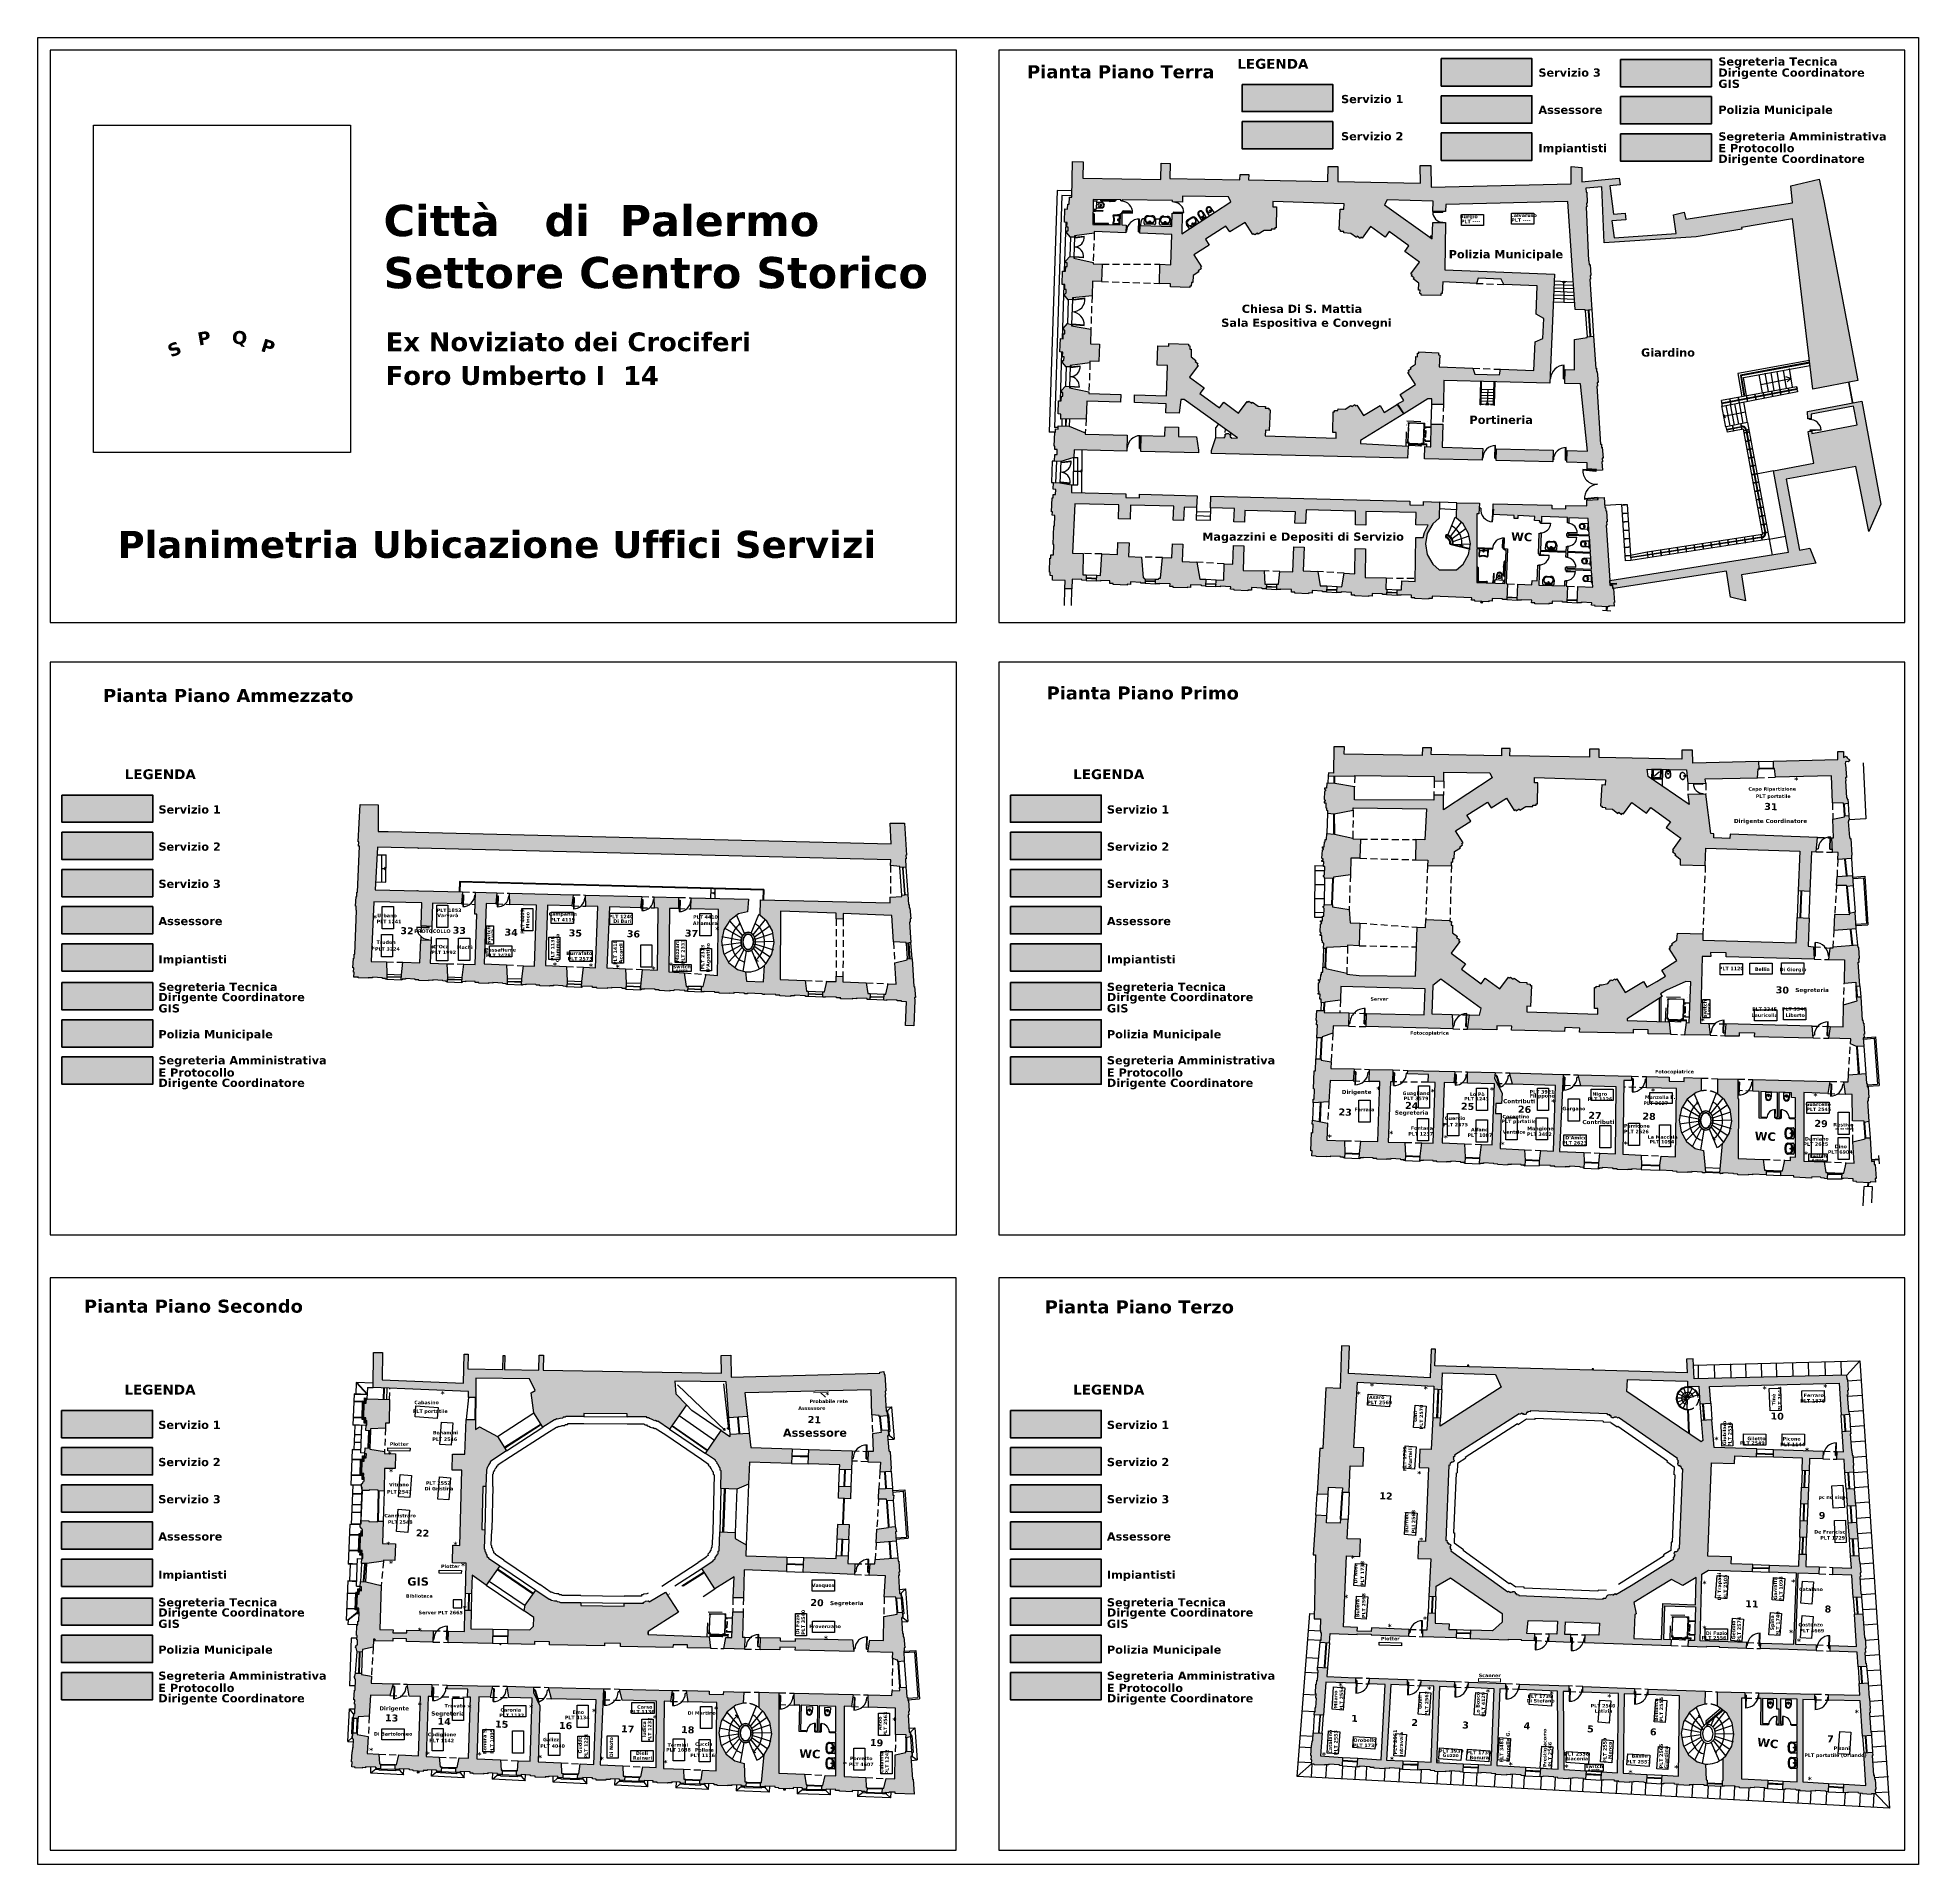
# Model space of a CAD drawing. Extents: x 1037 to 14540, y 1034 to 18285.
# Drawn here: x 1037 to 14540, y 5167 to 18285 of the extents above; entities that cross this region are included whole.
import ezdxf
from ezdxf.enums import TextEntityAlignment as Align

# ---------------------------------------------------------------- set-up
doc = ezdxf.new("R2010")
doc.units = 0
doc.header["$LTSCALE"] = 100
doc.header["$MEASUREMENT"] = 0
for name, pattern in [('TRATTEGGIATA', [0.75, 0.5, -0.25]), ('TRATTEGGIATA2', [0.375, 0.25, -0.125]), ('TRATTO-PUNTOX2', [2, 1, -0.5, 0, -0.5])]:
    doc.linetypes.add(name, pattern=pattern)
doc.layers.get('0').update_dxf_attribs({"color": 240, "linetype": 'CONTINUOUS'})
for name, color, linetype in [('infissi', 251, 'CONTINUOUS'), ('legenda aree', 7, 'CONTINUOUS'), ('legenda testi', 7, 'CONTINUOUS'), ('murature polilinee', 7, 'CONTINUOUS'), ('murature retini', 253, 'CONTINUOUS'), ('proiezioni', 252, 'CONTINUOUS'), ('Sanitari', 252, 'CONTINUOUS'), ('Tavoli', 250, 'CONTINUOUS'), ('testi PLT', 154, 'CONTINUOUS')]:
    doc.layers.add(name, color=color, linetype=linetype)
for name, color, linetype, lineweight in [('testi', 252, 'CONTINUOUS', 30), ('testi nomi personale', 251, 'CONTINUOUS', 20), ('testi numero stanza', 40, 'CONTINUOUS', 30)]:
    doc.layers.add(name, color=color, linetype=linetype, lineweight=lineweight)
doc.styles.add('stile1', font='verdanab.ttf', dxfattribs={"height": 1})
picture_1 = doc.add_image_def('image1.jpg', size_in_pixel=(263, 335))

# ---------------------------------------------------------------- blocks, each defined once
blk = doc.blocks.new('BIDET1')
for p, q in [((-19, 0), (19, 0)), ((19, -11), (-19, -11))]:
    blk.add_line(p, q)
at = {"linetype": 'Continuous'}
for p, q in [((-21, -1), (-21, -48)), ((-16, -34), (-16, -48)), ((16, -48), (16, -34)), ((21, -48), (21, -1))]:
    blk.add_line(p, q, dxfattribs=at)
for centre, radius in [((-12, -5), 4.33), ((-12, -5), 2.33), ((0, -24), 2.33), ((13, -5), 4.33), ((13, -5), 2.33)]:
    blk.add_circle(centre, radius, dxfattribs=at)
for centre, radius, start, end in [((-19, -1), 1.14, 90, 180), ((19, -1), 1.14, 0, 90), ((0, -48), 20.5, 180, 0), ((0, -34), 16, 0, 180), ((0, -48), 16, 180, 0)]:
    blk.add_arc(centre, radius, start, end, dxfattribs=at)
for centre, start, end in [((-19, -10), 180, 270), ((-19, -10), 180, 270), ((19, -10), 270, 360)]:
    blk.add_arc(centre, 1.14, start, end)
blk = doc.blocks.new('LAVANDI2')
blk.add_line((-35, 0), (35, 0))
at = {"linetype": 'Continuous'}
for p, q in [((-40, -39), (-40, -5)), ((-33, -30), (-33, -39)), ((12, -62), (-12, -62)), ((-11, -6), (11, -6)), ((-11, -15), (11, -15)), ((-11, -56), (11, -56)), ((33, -30), (33, -39)), ((40, -5), (40, -39))]:
    blk.add_line(p, q, dxfattribs=at)
blk.add_circle((0, -21), 4, dxfattribs=at)
for centre, radius, start, end in [((-35, -5), 4.8, 90, 180), ((35, -5), 4.8, 0, 90), ((-16, -38), 24.1, 181.8892, 279.2985), ((-9, -30), 24.1, 95.744, 180.8833), ((-13, -35), 20.6, 86.8408, 273.1592), ((9, -30), 24.1, 359.1167, 84.256), ((12, -35), 20.6, 266.8408, 93.1592), ((16, -38), 24.1, 260.7015, 358.1108)]:
    blk.add_arc(centre, radius, start, end, dxfattribs=at)
blk = doc.blocks.new('WC2')
blk.add_line((-21, 0), (21, 0))
at = {"linetype": 'Continuous'}
for p, q in [((-21, 0), (-21, -40)), ((21, 0), (21, -40)), ((-16, -40), (-15, -31)), ((-4, -25), (-4, -30)), ((3, -24), (-3, -24)), ((4, -30), (4, -25)), ((16, -40), (15, -31))]:
    blk.add_line(p, q, dxfattribs=at)
for centre, radius, start, end in [((-19, -1), 1.11, 90, 180), ((0, -40), 20.5, 180, 0), ((0, -40), 15.5, 180, 0), ((0, -32), 15, 4.0957, 175.9043), ((-3, -25), 1.11, 90, 180), ((0, -23), 8.17, 237.9923, 302.0077), ((3, -25), 1.11, 0, 90), ((19, -1), 1.11, 0, 90)]:
    blk.add_arc(centre, radius, start, end, dxfattribs=at)

msp = doc.modelspace()

# ---------------------------------------------------------------- hatches: boundary and pattern name
at = {"layer": 'legenda aree', "lineweight": 53}
for color, points in [(50, [(11114, 18134), (11766, 18134), (11766, 17937), (11114, 17937)]), (133, [(12401, 18128), (13054, 18128), (13054, 17932), (12401, 17932)]), (1, [(9684, 17949), (10336, 17949), (10336, 17753), (9684, 17753)]), (61, [(11114, 17867), (11766, 17867), (11766, 17670), (11114, 17670)]), (171, [(12401, 17861), (13054, 17861), (13054, 17665), (12401, 17665)]), (41, [(9684, 17682), (10336, 17682), (10336, 17486), (9684, 17486)]), (83, [(11114, 17600), (11766, 17600), (11766, 17403), (11114, 17403)]), (150, [(12401, 17594), (13054, 17594), (13054, 17398), (12401, 17398)]), (1, [(1211, 12846), (1863, 12846), (1863, 12650), (1211, 12650)]), (1, [(8021, 12846), (8673, 12846), (8673, 12650), (8021, 12650)]), (41, [(1211, 12579), (1863, 12579), (1863, 12383), (1211, 12383)]), (41, [(8021, 12579), (8673, 12579), (8673, 12383), (8021, 12383)]), (50, [(1211, 12312), (1863, 12312), (1863, 12116), (1211, 12116)]), (50, [(8021, 12312), (8673, 12312), (8673, 12116), (8021, 12116)]), (61, [(1211, 12045), (1863, 12045), (1863, 11849), (1211, 11849)]), (61, [(8021, 12045), (8673, 12045), (8673, 11849), (8021, 11849)]), (83, [(1211, 11778), (1863, 11778), (1863, 11582), (1211, 11582)]), (83, [(8021, 11778), (8673, 11778), (8673, 11582), (8021, 11582)]), (133, [(1211, 11499), (1863, 11499), (1863, 11303), (1211, 11303)]), (133, [(8021, 11499), (8673, 11499), (8673, 11303), (8021, 11303)]), (171, [(1211, 11232), (1863, 11232), (1863, 11036), (1211, 11036)]), (171, [(8021, 11232), (8673, 11232), (8673, 11036), (8021, 11036)]), (150, [(1211, 10965), (1863, 10965), (1863, 10769), (1211, 10769)]), (150, [(8021, 10965), (8673, 10965), (8673, 10769), (8021, 10769)]), (1, [(1209, 8427), (1862, 8427), (1862, 8231), (1209, 8231)]), (1, [(8021, 8427), (8673, 8427), (8673, 8231), (8021, 8231)]), (41, [(1209, 8160), (1862, 8160), (1862, 7964), (1209, 7964)]), (41, [(8021, 8160), (8673, 8160), (8673, 7964), (8021, 7964)]), (50, [(1209, 7893), (1862, 7893), (1862, 7697), (1209, 7697)]), (50, [(8021, 7893), (8673, 7893), (8673, 7697), (8021, 7697)]), (61, [(1209, 7626), (1862, 7626), (1862, 7430), (1209, 7430)]), (61, [(8021, 7626), (8673, 7626), (8673, 7430), (8021, 7430)]), (83, [(1209, 7359), (1862, 7359), (1862, 7163), (1209, 7163)]), (83, [(8021, 7359), (8673, 7359), (8673, 7163), (8021, 7163)]), (133, [(1209, 7080), (1862, 7080), (1862, 6884), (1209, 6884)]), (133, [(8021, 7080), (8673, 7080), (8673, 6884), (8021, 6884)]), (171, [(1209, 6813), (1862, 6813), (1862, 6617), (1209, 6617)]), (171, [(8021, 6813), (8673, 6813), (8673, 6617), (8021, 6617)]), (150, [(1209, 6546), (1862, 6546), (1862, 6350), (1209, 6350)]), (150, [(8021, 6546), (8673, 6546), (8673, 6350), (8021, 6350)])]:
    msp.add_hatch(color=color, dxfattribs=at).paths.add_polyline_path(points)
at = {"layer": 'murature retini', "lineweight": 30}
h = msp.add_hatch(color=256, dxfattribs=at)
h.paths.add_polyline_path([(12325, 14386), (13608, 14590), (13500, 15175), (13789, 15229), (13751, 15438), (13750, 15457), (13775, 15458), (13776, 15443), (14100, 15504), (14075, 15638), (13770, 15581), (13771, 15548), (13746, 15547), (13744, 15601), (14134, 15675), (14271, 14934), (14184, 14739), (14092, 15206), (13591, 15114), (13686, 14605), (13761, 14619), (13805, 14510), (13270, 14428), (13299, 14240), (13192, 14266), (13163, 14454), (12352, 14328), (12347, 14328), (12343, 14352), (12328, 14351)])
h.paths.add_polyline_path([(10846, 15582), (10799, 15652), (10846, 15680), (10820, 15723), (10930, 15793), (10874, 15880), (10883, 15886), (10877, 15894), (10898, 15908), (10893, 15916), (10930, 15940), (10933, 15994), (10943, 15993), (10944, 16018), (10954, 16018), (10954, 16028), (11094, 16021), (11094, 16006), (11104, 16005), (11100, 15921), (11341, 15911), (11348, 15890), (11356, 15869), (11532, 15863), (11539, 15903), (11779, 15894), (11788, 16099), (11844, 16125), (11850, 16267), (11796, 16298), (11804, 16502), (11564, 16512), (11545, 16551), (11380, 16557), (11367, 16520), (11125, 16530), (11121, 16447), (11111, 16447), (11111, 16432), (10971, 16436), (10971, 16446), (10961, 16447), (10962, 16472), (10952, 16472), (10954, 16522), (10913, 16552), (10919, 16560), (10899, 16574), (10905, 16582), (10897, 16588), (10958, 16672), (10853, 16748), (10882, 16789), (10741, 16892), (10712, 16852), (10607, 16929), (10546, 16845), (10538, 16851), (10532, 16843), (10512, 16858), (10506, 16850), (10465, 16879), (10415, 16882), (10416, 16892), (10391, 16893), (10391, 16903), (10381, 16904), (10389, 17053), (10414, 17052), (10417, 17092), (9906, 17109), (9906, 17069), (9931, 17069), (9929, 16919), (9919, 16919), (9919, 16909), (9894, 16909), (9894, 16899), (9844, 16900), (9801, 16873), (9796, 16881), (9775, 16868), (9770, 16876), (9761, 16871), (9706, 16958), (9596, 16889), (9569, 16931), (9421, 16837), (9448, 16795), (9338, 16725), (9394, 16638), (9385, 16633), (9391, 16624), (9370, 16611), (9375, 16602), (9333, 16576), (9331, 16526), (9321, 16526), (9320, 16501), (9310, 16501), (9310, 16491), (9170, 16496), (9171, 16516), (9091, 16519), (9095, 16657), (9174, 16654), (9180, 16872), (8951, 16881), (8953, 16936), (9181, 16928), (9183, 17025), (9255, 17024), (9253, 16875), (9604, 17105), (9586, 17142), (9256, 17147), (9256, 17104), (9186, 17105), (9186, 17115), (8824, 17119), (8824, 17112), (8814, 17112), (8814, 17120), (8616, 17122), (8614, 16942), (8810, 16940), (8812, 17022), (8822, 17022), (8820, 16940), (8853, 16939), (8851, 16884), (8623, 16892), (8623, 16881), (8482, 16861), (8482, 16851), (8452, 16852), (8426, 16883), (8426, 16898), (8436, 16898), (8437, 16923), (8427, 16923), (8429, 16958), (8409, 16959), (8412, 17054), (8432, 17053), (8433, 17088), (8443, 17088), (8445, 17139), (8463, 17139), (8468, 17394), (8543, 17393), (8541, 17275), (9101, 17265), (9103, 17382), (9168, 17381), (9166, 17274), (9669, 17264), (9670, 17302), (9732, 17301), (9731, 17263), (10301, 17252), (10303, 17360), (10373, 17358), (10371, 17251), (10966, 17240), (10963, 17366), (11039, 17367), (11042, 17211), (12048, 17235), (12047, 17359), (12124, 17353), (12125, 17250), (12265, 17264), (12393, 17276), (12399, 17227), (12326, 17220), (12352, 17017), (12434, 17025), (12439, 16975), (12340, 16968), (12355, 16848), (12800, 16877), (12782, 17013), (12858, 17032), (12870, 16981), (13637, 17098), (13625, 17221), (13828, 17269), (13862, 17112), (14106, 15822), (13783, 15761), (13636, 16983), (13271, 16922), (13273, 16909), (12945, 16854), (12285, 16810), (12268, 17214), (12152, 17203), (12154, 17176), (12159, 17176), (12163, 17097), (12158, 17097), (12159, 17070), (12154, 17070), (12171, 16681), (12175, 16681), (12177, 16654), (12183, 16655), (12189, 16576), (12183, 16576), (12185, 16549), (12181, 16549), (12196, 16329), (12148, 16326), (12148, 16331), (12075, 16333), (12024, 17108), (11147, 17086), (11146, 17036), (11055, 17037), (11057, 17111), (10727, 17119), (10708, 17083), (11050, 16840), (11053, 16957), (11145, 16956), (11141, 16617), (11927, 16585), (11895, 15803), (11134, 15822), (11130, 15649), (11047, 15650), (11048, 15692), (11018, 15692)])
h.paths.add_polyline_path([(12018, 15320), (12165, 15316), (12114, 15798), (12001, 15801), (12005, 15902), (12072, 15900), (12071, 16118), (12162, 16132), (12161, 16137), (12208, 16140), (12224, 15909), (12228, 15910), (12230, 15886), (12235, 15886), (12240, 15807), (12235, 15807), (12237, 15783), (12232, 15783), (12259, 15366), (12264, 15366), (12266, 15342), (12271, 15343), (12276, 15264), (12271, 15264), (12273, 15239), (12268, 15239), (12272, 15179), (12229, 15176), (12228, 15183), (12161, 15189), (12163, 15231), (12016, 15235)])
h.paths.add_polyline_path([(11512, 15333), (11918, 15323), (11916, 15238), (11509, 15248)])
h.paths.add_polyline_path([(10996, 15348), (11036, 15346), (11039, 15346), (11043, 15510), (11126, 15509), (11122, 15343), (11412, 15335), (11409, 15250), (10994, 15261)])
h.paths.add_polyline_path([(9465, 15299), (9465, 15319), (9495, 15413), (9558, 15412), (9558, 15417), (9563, 15417), (9563, 15431), (9572, 15442), (9588, 15442), (9600, 15431), (9600, 15415), (9605, 15416), (9605, 15409), (9651, 15410), (9269, 15687), (9244, 15687), (9233, 15588), (9136, 15590), (9139, 15656), (8911, 15664), (8913, 15719), (9141, 15712), (9150, 15930), (9074, 15933), (9079, 16071), (9159, 16068), (9159, 16088), (9299, 16083), (9299, 16073), (9309, 16072), (9309, 16047), (9319, 16047), (9318, 15993), (9353, 15967), (9347, 15959), (9367, 15944), (9361, 15936), (9369, 15930), (9308, 15847), (9412, 15771), (9382, 15730), (9523, 15627), (9553, 15667), (9659, 15589), (9720, 15672), (9728, 15666), (9734, 15675), (9754, 15660), (9760, 15668), (9800, 15638), (9852, 15635), (9851, 15625), (9876, 15624), (9876, 15614), (9886, 15613), (9878, 15464), (9853, 15465), (9851, 15425), (10361, 15408), (10361, 15448), (10336, 15448), (10338, 15598), (10348, 15598), (10348, 15608), (10373, 15608), (10374, 15618), (10425, 15617), (10466, 15644), (10472, 15636), (10494, 15649), (10499, 15641), (10508, 15646), (10556, 15571), (10676, 15642), (10705, 15593), (10800, 15652), (10846, 15582), (10535, 15391), (10535, 15369), (10876, 15352), (10873, 15264)])
h.paths.add_polyline_path([(8960, 15427), (9129, 15423), (9132, 15490), (9229, 15488), (9227, 15420), (9357, 15417), (9372, 15322), (9372, 15302), (8957, 15312)], flags=17)
h.paths.add_polyline_path([(8365, 15496), (8444, 15494), (8559, 15447), (8559, 15437), (8860, 15429), (8857, 15314), (8479, 15324), (8476, 15269), (8383, 15242), (8337, 15244), (8339, 15291), (8357, 15290), (8358, 15326), (8340, 15327), (8341, 15351), (8335, 15351), (8339, 15451), (8345, 15451), (8346, 15475), (8364, 15474)])
h.paths.add_polyline_path([(8446, 15780), (8446, 15770), (8585, 15741), (8584, 15730), (8813, 15722), (8811, 15667), (8571, 15675), (8565, 15547), (8382, 15546), (8383, 15581), (8363, 15582), (8366, 15677), (8386, 15676), (8387, 15711), (8397, 15711), (8398, 15736), (8388, 15736), (8388, 15751), (8416, 15781)])
h.paths.add_polyline_path([(8430, 16231), (8460, 16225), (8460, 16215), (8599, 16191), (8596, 16086), (8661, 16084), (8657, 15959), (8592, 15961), (8592, 15950), (8451, 15930), (8451, 15920), (8421, 15921), (8395, 15952), (8395, 15967), (8405, 15967), (8406, 15992), (8396, 15992), (8397, 16027), (8377, 16028), (8380, 16123), (8400, 16122), (8401, 16157), (8411, 16157), (8412, 16182), (8399, 16197)])
h.paths.add_polyline_path([(8419, 16682), (8447, 16712), (8477, 16711), (8477, 16701), (8616, 16671), (8615, 16660), (8680, 16658), (8676, 16533), (8611, 16535), (8607, 16431), (8467, 16415), (8466, 16405), (8436, 16402), (8407, 16437), (8421, 16452), (8422, 16477), (8412, 16477), (8413, 16512), (8393, 16513), (8396, 16608), (8416, 16607), (8418, 16642), (8428, 16642), (8428, 16667), (8418, 16667)])
h.paths.add_polyline_path([(11488, 14938), (11908, 14928), (11908, 14903), (12008, 14901), (12008, 14926), (12159, 14922), (12160, 14963), (12242, 14969), (12242, 14979), (12285, 14982), (12290, 14910), (12295, 14910), (12296, 14886), (12301, 14887), (12306, 14808), (12301, 14808), (12303, 14783), (12298, 14783), (12327, 14351), (12345, 14352), (12346, 14328), (12352, 14328), (12359, 14229), (12353, 14228), (12355, 14202), (12318, 14204), (12318, 14198), (12218, 14202), (12219, 14208), (12194, 14209), (12195, 14227), (12121, 14230), (12121, 14225), (12091, 14227), (12096, 14343), (12202, 14339), (12194, 14457), (12016, 14464), (12016, 14459), (12006, 14460), (12007, 14480), (12017, 14479), (12017, 14474), (12194, 14467), (12186, 14580), (12021, 14587), (12020, 14554), (12010, 14554), (12011, 14587), (11825, 14595), (11824, 14576), (11812, 14577), (11818, 14726), (11831, 14725), (11826, 14605), (12012, 14597), (12013, 14630), (12023, 14630), (12022, 14597), (12186, 14590), (12178, 14704), (12026, 14710), (12026, 14705), (12016, 14705), (12017, 14725), (12027, 14725), (12027, 14720), (12177, 14714), (12170, 14832), (12031, 14837), (12030, 14800), (12020, 14800), (12021, 14838), (11835, 14845), (11834, 14805), (11821, 14805), (11822, 14816), (11785, 14817), (11786, 14847), (11665, 14852), (11664, 14831), (11637, 14832), (11637, 14853), (11485, 14860)])
h.paths.add_polyline_path([(10832, 14383), (10928, 14380), (10932, 14695), (10985, 14694), (10995, 14731), (11021, 14783), (10933, 14785), (10934, 14874), (10574, 14883), (10573, 14783), (10498, 14785), (10499, 14885), (10144, 14895), (10139, 14795), (10064, 14797), (10068, 14879), (9704, 14888), (9701, 14806), (9626, 14808), (9629, 14903), (9458, 14907), (9461, 14992), (10889, 14955), (10888, 14930), (10988, 14928), (10988, 14953), (11102, 14950), (11100, 14834), (11053, 14794), (11014, 14724), (11001, 14649), (11014, 14573), (11053, 14504), (11100, 14463), (11224, 14463), (11272, 14504), (11311, 14573), (11324, 14649), (11311, 14724), (11272, 14794), (11225, 14834), (11227, 14945), (11388, 14941), (11385, 14864), (11371, 14864), (11370, 14623), (11480, 14619), (11480, 14609), (11370, 14613), (11370, 14372), (11570, 14364), (11580, 14605), (11570, 14605), (11570, 14615), (11590, 14614), (11580, 14364), (11590, 14363), (11585, 14249), (11555, 14250), (11555, 14254), (11481, 14257), (11480, 14239), (11456, 14240), (11456, 14234), (11356, 14238), (11356, 14244), (11332, 14245), (11333, 14263), (11050, 14275), (11049, 14257), (11025, 14258), (11024, 14252), (10925, 14256), (10925, 14262), (10901, 14263), (10901, 14281), (10827, 14284), (10827, 14280), (10797, 14281), (10799, 14320), (10829, 14319)])
h.paths.add_polyline_path([(11665, 14360), (11766, 14356), (11767, 14386), (11804, 14385), (11809, 14497), (11821, 14497), (11815, 14354), (12001, 14347), (12003, 14385), (12013, 14384), (12011, 14346), (12021, 14346), (12016, 14230), (11986, 14232), (11986, 14235), (11912, 14239), (11911, 14221), (11887, 14222), (11887, 14216), (11787, 14220), (11787, 14226), (11763, 14227), (11764, 14245), (11690, 14248), (11690, 14244), (11660, 14245)], flags=17)
h.paths.add_polyline_path([(10496, 14615), (10571, 14613), (10568, 14408), (10718, 14405), (10717, 14324), (10724, 14323), (10722, 14285), (10692, 14286), (10693, 14290), (10618, 14294), (10618, 14275), (10593, 14277), (10593, 14271), (10493, 14276), (10494, 14281), (10469, 14282), (10470, 14301), (10397, 14304), (10396, 14300), (10366, 14301), (10368, 14343), (10401, 14342), (10418, 14439), (10493, 14435)], flags=17)
h.paths.add_polyline_path([(10056, 14627), (10131, 14625), (10124, 14456), (10229, 14450), (10245, 14349), (10293, 14347), (10291, 14305), (10262, 14306), (10262, 14310), (10188, 14314), (10187, 14296), (10163, 14297), (10162, 14291), (10063, 14296), (10063, 14302), (10039, 14303), (10040, 14321), (9963, 14325), (9963, 14321), (9933, 14322), (9935, 14359), (9946, 14359), (9955, 14452), (10048, 14449)], flags=17)
h.paths.add_polyline_path([(9622, 14638), (9697, 14636), (9692, 14459), (9843, 14455), (9848, 14361), (9860, 14361), (9858, 14326), (9828, 14327), (9828, 14331), (9752, 14335), (9751, 14317), (9726, 14318), (9726, 14312), (9627, 14317), (9627, 14322), (9602, 14324), (9603, 14342), (9527, 14345), (9527, 14341), (9497, 14343), (9499, 14392), (9553, 14389), (9555, 14507), (9619, 14503)], flags=17)
h.paths.add_polyline_path([(9184, 14649), (9259, 14648), (9254, 14523), (9360, 14517), (9381, 14397), (9424, 14395), (9422, 14346), (9392, 14348), (9392, 14352), (9315, 14355), (9314, 14337), (9290, 14338), (9290, 14333), (9190, 14337), (9190, 14343), (9166, 14344), (9167, 14362), (9093, 14366), (9093, 14362), (9063, 14363), (9064, 14396), (9085, 14396), (9087, 14403), (9099, 14403), (9113, 14551), (9180, 14550)])
h.paths.add_polyline_path([(8874, 14658), (8870, 14558), (8962, 14555), (8974, 14406), (8981, 14406), (8983, 14398), (8989, 14398), (8988, 14367), (8958, 14368), (8958, 14372), (8884, 14376), (8883, 14358), (8859, 14359), (8859, 14353), (8759, 14358), (8759, 14364), (8735, 14365), (8736, 14383), (8669, 14386), (8669, 14382), (8639, 14384), (8641, 14424), (8668, 14423), (8678, 14577), (8791, 14574), (8793, 14660)], flags=17)
h.paths.add_polyline_path([(8331, 15089), (8375, 15087), (8460, 15074), (8460, 15018), (8849, 15008), (8849, 14983), (8949, 14981), (8949, 15006), (9361, 14995), (9358, 14910), (9269, 14912), (9265, 14817), (9190, 14819), (9194, 14919), (8884, 14927), (8880, 14827), (8797, 14830), (8799, 14930), (8484, 14938), (8466, 14582), (8544, 14580), (8540, 14427), (8566, 14426), (8564, 14387), (8534, 14389), (8535, 14393), (8465, 14396), (8463, 14326), (8413, 14327), (8414, 14387), (8323, 14389), (8324, 14421), (8306, 14422), (8307, 14446), (8301, 14447), (8305, 14546), (8311, 14546), (8312, 14570), (8330, 14570), (8333, 14645), (8329, 14645), (8333, 14780), (8338, 14779), (8341, 14854), (8322, 14855), (8323, 14879), (8317, 14880), (8321, 14979), (8327, 14979), (8328, 15003), (8346, 15003), (8347, 15041), (8329, 15042)])
h = msp.add_hatch(color=256, dxfattribs=at)
h.paths.add_polyline_path([(13926, 12673), (14011, 12689), (14011, 12696), (14041, 12699), (14043, 12665), (14038, 12665), (14039, 12655), (14036, 12655), (14045, 12542), (14048, 12542), (14049, 12535), (14055, 12535), (14063, 12413), (14059, 12413), (14060, 12391), (13962, 12383), (13964, 12434), (13924, 12435), (13918, 12538), (13930, 12538)])
h.paths.add_polyline_path([(14003, 12781), (14002, 12788), (13923, 12790), (13917, 12984), (13515, 12974), (13507, 13037), (13501, 13037), (13501, 13089), (13962, 13101), (13962, 13159), (14002, 13159), (14002, 13115), (14018, 13124), (14024, 13120), (14029, 13113), (14035, 13107), (14042, 13104), (14046, 13099), (14046, 13091), (14036, 13084), (14026, 13086), (14016, 13085), (14014, 13070), (14016, 13066), (14023, 12972), (14018, 12972), (14020, 12947), (14017, 12947), (14024, 12827), (14028, 12827), (14028, 12817), (14033, 12817), (14035, 12784)])
h.paths.add_polyline_path([(13395, 13087), (12920, 13075), (12918, 13169), (12842, 13169), (12843, 13104), (12248, 13115), (12249, 13175), (12179, 13175), (12178, 13117), (11608, 13127), (11609, 13181), (11548, 13181), (11547, 13128), (11043, 13138), (11044, 13186), (10979, 13186), (10978, 13129), (10418, 13139), (10419, 13191), (10344, 13192), (10341, 13004), (10304, 13005), (10303, 12983), (10352, 12981), (10494, 12984), (10494, 12987), (11064, 12979), (11063, 12947), (11133, 12946), (11134, 13011), (11464, 13006), (11481, 12969), (11130, 12740), (11131, 12844), (11062, 12845), (11061, 12809), (10491, 12812), (10492, 12904), (10350, 12928), (10292, 12930), (10290, 12895), (10277, 12896), (10277, 12888), (10279, 12888), (10279, 12886), (10281, 12886), (10281, 12884), (10284, 12884), (10284, 12876), (10281, 12876), (10281, 12875), (10278, 12875), (10278, 12872), (10276, 12872), (10274, 12814), (10276, 12814), (10276, 12812), (10278, 12812), (10278, 12810), (10282, 12810), (10281, 12802), (10278, 12802), (10278, 12800), (10276, 12801), (10275, 12798), (10273, 12798), (10273, 12791), (10287, 12790), (10285, 12754), (10290, 12753), (10290, 12737), (10299, 12736), (10298, 12715), (10346, 12712), (10483, 12738), (10483, 12754), (11008, 12747), (10997, 12525), (10932, 12526), (10930, 12381), (11019, 12378), (11015, 12338), (11187, 12339), (11187, 12366), (11197, 12365), (11198, 12390), (11208, 12390), (11210, 12440), (11252, 12467), (11247, 12475), (11268, 12489), (11263, 12497), (11271, 12502), (11216, 12590), (11326, 12659), (11299, 12702), (11447, 12795), (11473, 12753), (11583, 12823), (11638, 12735), (11647, 12741), (11652, 12732), (11673, 12746), (11679, 12737), (11721, 12764), (11771, 12763), (11771, 12773), (11796, 12773), (11796, 12783), (11806, 12783), (11808, 12933), (11783, 12933), (11784, 12973), (12294, 12956), (12292, 12916), (12267, 12918), (12259, 12768), (12269, 12767), (12268, 12758), (12293, 12756), (12293, 12746), (12343, 12744), (12383, 12714), (12389, 12722), (12409, 12707), (12415, 12715), (12423, 12710), (12484, 12793), (12589, 12716), (12619, 12756), (12760, 12653), (12730, 12613), (12835, 12536), (12774, 12453), (12782, 12447), (12776, 12439), (12797, 12424), (12791, 12416), (12831, 12386), (12830, 12344), (13010, 12340), (13013, 12465), (13690, 12443), (13678, 12160), (13764, 12156), (13775, 12440), (13806, 12439), (13816, 12542), (13188, 12564), (13186, 12534), (13072, 12538), (13071, 12568), (13051, 12569), (13015, 12852), (12885, 12849), (12895, 12777), (12599, 12980), (12592, 13032), (12876, 13026), (12884, 12929), (13013, 12932), (13010, 12962), (13386, 12970), (13390, 13035), (13396, 13035)])
h.paths.add_polyline_path([(13933, 11875), (14093, 11887), (14086, 12005), (14045, 11995), (14044, 11986), (13939, 11987)])
h.paths.add_polyline_path([(13953, 12197), (13956, 12262), (14068, 12269), (14073, 12194), (14026, 12190), (14025, 12196)])
h.paths.add_polyline_path([(14092, 11473), (14121, 11475), (14109, 11647), (14114, 11647), (14113, 11671), (14118, 11672), (14112, 11750), (14107, 11750), (14106, 11768), (13926, 11754), (13926, 11746), (13904, 11747), (13895, 11665), (14010, 11662), (14007, 11494), (14091, 11502)])
h.paths.add_polyline_path([(13909, 11184), (14000, 11182), (14003, 11339), (14100, 11367), (14097, 11396), (14126, 11398), (14137, 11230), (14142, 11231), (14143, 11207), (14148, 11207), (14154, 11128), (14148, 11128), (14150, 11104), (14145, 11103), (14149, 11043), (14096, 11040), (14053, 11060), (14055, 11095), (13898, 11099)])
h.paths.add_polyline_path([(14006, 10787), (14036, 10787), (14038, 10838), (14162, 10846), (14167, 10774), (14172, 10775), (14173, 10751), (14179, 10751), (14184, 10672), (14179, 10672), (14180, 10648), (14175, 10647), (14185, 10502), (14151, 10495), (14151, 10503), (14068, 10506), (14066, 10695), (14016, 10697)])
h.paths.add_polyline_path([(13992, 10130), (14004, 10130), (14021, 10205), (14080, 10203), (14069, 10356), (14159, 10377), (14159, 10385), (14193, 10384), (14204, 10215), (14222, 10217), (14224, 10193), (14229, 10193), (14236, 10093), (14230, 10093), (14232, 10067), (14196, 10068), (14195, 10062), (14096, 10066), (14096, 10072), (14072, 10073), (14072, 10091), (13998, 10094), (13998, 10090), (13990, 10090)])
h.paths.add_polyline_path([(13553, 10148), (13565, 10148), (13582, 10223), (13621, 10222), (13621, 10247), (13657, 10246), (13658, 10519), (13618, 10520), (13618, 10530), (13658, 10529), (13658, 10672), (13629, 10673), (13629, 10708), (13538, 10712), (13538, 10532), (13548, 10532), (13548, 10522), (13518, 10522), (13518, 10532), (13528, 10532), (13528, 10711), (13408, 10717), (13408, 10535), (13448, 10534), (13448, 10524), (13398, 10525), (13398, 10718), (13352, 10719), (13352, 10803), (13905, 10790), (13890, 10703), (13718, 10710), (13717, 10218), (13864, 10212), (13875, 10135), (13887, 10135), (13885, 10091), (13868, 10092), (13864, 10096), (13842, 10097), (13838, 10101), (13775, 10104), (13774, 10095), (13645, 10101), (13645, 10111), (13552, 10114)])
h.paths.add_polyline_path([(13115, 10133), (13134, 10344), (13143, 10353), (13185, 10421), (13201, 10504), (13188, 10588), (13149, 10658), (13101, 10699), (13101, 10809), (13244, 10806), (13243, 10666), (13248, 10665), (13247, 10237), (13425, 10230), (13436, 10153), (13448, 10152), (13447, 10119), (13350, 10123), (13350, 10118), (13320, 10120), (13319, 10116), (13244, 10119), (13244, 10123), (13213, 10125), (13214, 10129), (13137, 10132), (13136, 10128), (13119, 10129)])
h.paths.add_polyline_path([(13784, 11102), (13777, 11187), (13157, 11203), (13150, 11118), (13255, 11116), (13255, 11142), (13363, 11139), (13362, 11113)])
h.paths.add_polyline_path([(10265, 11610), (10286, 11610), (10286, 11601), (10436, 11568), (10436, 11559), (10525, 11549), (10929, 11546), (10942, 11896), (11001, 11894), (11003, 11952), (11177, 11946), (11177, 11937), (11187, 11937), (11186, 11912), (11196, 11912), (11195, 11857), (11230, 11831), (11224, 11823), (11245, 11809), (11239, 11800), (11247, 11795), (11186, 11711), (11289, 11635), (11260, 11595), (11401, 11491), (11430, 11531), (11536, 11454), (11597, 11537), (11605, 11531), (11611, 11539), (11631, 11524), (11637, 11532), (11678, 11502), (11729, 11500), (11729, 11490), (11754, 11488), (11753, 11478), (11763, 11478), (11755, 11328), (11730, 11329), (11728, 11289), (12238, 11273), (12239, 11313), (12214, 11313), (12216, 11463), (12226, 11463), (12226, 11473), (12251, 11472), (12251, 11482), (12270, 11482), (12310, 11493), (12333, 11520), (12342, 11514), (12363, 11527), (12366, 11520), (12374, 11526), (12434, 11429), (12567, 11506), (12590, 11466), (12663, 11506), (12725, 11546), (12698, 11588), (12807, 11658), (12752, 11745), (12760, 11750), (12755, 11759), (12776, 11772), (12770, 11780), (12807, 11804), (12810, 11853), (12993, 11849), (12992, 11805), (13663, 11784), (13670, 11966), (13756, 11962), (13748, 11760), (13788, 11757), (13792, 11667), (13159, 11683), (13161, 11713), (13048, 11716), (13049, 11686), (12989, 11687), (12977, 11208), (13036, 11206), (13045, 11121), (12863, 11125), (12875, 11212), (12895, 11211), (12907, 11504), (12870, 11506), (12732, 11445), (12688, 11418), (12700, 11399), (12449, 11240), (12449, 11228), (12663, 11220), (12752, 11217), (12760, 11128), (12599, 11132), (12600, 11160), (12493, 11163), (12492, 11135), (12108, 11143), (12109, 11173), (12001, 11176), (12000, 11147), (11620, 11157), (11621, 11186), (11514, 11189), (11513, 11159), (11304, 11164), (11318, 11267), (11388, 11265), (11402, 11312), (11112, 11523), (11053, 11479), (11048, 11274), (11192, 11270), (11198, 11167), (10575, 11183), (10578, 11277), (10993, 11267), (10998, 11455), (10394, 11470), (10390, 11374), (10278, 11358), (10278, 11355), (10252, 11356), (10252, 11380), (10243, 11380), (10244, 11415), (10231, 11415), (10231, 11423), (10233, 11423), (10233, 11425), (10236, 11425), (10236, 11427), (10239, 11427), (10239, 11435), (10236, 11435), (10236, 11436), (10234, 11436), (10234, 11439), (10232, 11439), (10234, 11497), (10236, 11497), (10236, 11499), (10238, 11499), (10238, 11501), (10241, 11501), (10242, 11509), (10238, 11509), (10238, 11510), (10236, 11510), (10236, 11513), (10234, 11513), (10234, 11521), (10248, 11520), (10249, 11557), (10254, 11556), (10255, 11573), (10264, 11573)])
h.paths.add_polyline_path([(12254, 10274), (12365, 10269), (12371, 10750), (12117, 10757), (12098, 10837), (12481, 10827), (12480, 10795), (12425, 10797), (12419, 10267), (12550, 10261), (12553, 10189), (12551, 10158), (12484, 10161), (12484, 10157), (12454, 10158), (12453, 10154), (12378, 10157), (12378, 10162), (12347, 10163), (12348, 10167), (12271, 10171), (12270, 10166), (12248, 10167), (12248, 10163), (12243, 10163), (12245, 10201)])
h.paths.add_polyline_path([(12693, 10254), (12797, 10249), (12804, 10739), (12587, 10744), (12589, 10824), (12752, 10820), (12751, 10791), (12859, 10788), (12859, 10817), (12980, 10814), (12980, 10721), (12945, 10709), (12881, 10663), (12839, 10595), (12823, 10512), (12836, 10427), (12875, 10358), (12937, 10309), (12998, 10293), (13012, 10138), (13010, 10134), (12991, 10134), (12991, 10139), (12914, 10142), (12914, 10138), (12883, 10139), (12883, 10135), (12807, 10138), (12808, 10143), (12777, 10144), (12777, 10148), (12684, 10152), (12685, 10188)])
h.paths.add_polyline_path([(11830, 10294), (11920, 10289), (11936, 10761), (11626, 10769), (11604, 10850), (11990, 10840), (11964, 10287), (12138, 10279), (12140, 10212), (12139, 10167), (12134, 10168), (12135, 10172), (12112, 10173), (12112, 10177), (12035, 10180), (12035, 10176), (12005, 10177), (12004, 10173), (11929, 10176), (11929, 10180), (11900, 10181), (11899, 10186), (11822, 10189), (11821, 10185), (11819, 10185), (11821, 10219)])
h.paths.add_polyline_path([(11403, 10337), (11481, 10333), (11496, 10773), (11304, 10778), (11303, 10858), (11502, 10853), (11497, 10811), (11551, 10706), (11548, 10631), (11506, 10632), (11504, 10559), (11545, 10558), (11537, 10307), (11713, 10299), (11716, 10221), (11714, 10184), (11710, 10184), (11710, 10188), (11688, 10189), (11688, 10193), (11618, 10196), (11618, 10192), (11592, 10193), (11591, 10189), (11521, 10192), (11521, 10196), (11493, 10197), (11491, 10197), (11491, 10201), (11419, 10204), (11419, 10200), (11396, 10201), (11396, 10197), (11389, 10197), (11391, 10241)])
h.paths.add_polyline_path([(10960, 10218), (10962, 10253), (10974, 10348), (11056, 10346), (11071, 10782), (11020, 10783), (11022, 10839), (10873, 10843), (10874, 10869), (11213, 10860), (11205, 10780), (11136, 10782), (11121, 10349), (11282, 10342), (11286, 10246), (11284, 10203), (11278, 10203), (11278, 10207), (11256, 10208), (11256, 10213), (11184, 10216), (11183, 10212), (11153, 10213), (11153, 10209), (11083, 10212), (11083, 10217), (11056, 10218), (11056, 10222), (10987, 10225), (10987, 10221), (10964, 10222), (10964, 10218)])
h.paths.add_polyline_path([(10538, 10361), (10659, 10358), (10674, 10788), (10596, 10790), (10599, 10876), (10767, 10872), (10764, 10786), (10749, 10786), (10734, 10354), (10853, 10351), (10857, 10257), (10855, 10222), (10847, 10222), (10848, 10226), (10825, 10227), (10825, 10232), (10753, 10235), (10753, 10231), (10722, 10232), (10722, 10228), (10652, 10231), (10652, 10236), (10625, 10237), (10626, 10241), (10556, 10244), (10556, 10240), (10533, 10241), (10533, 10237), (10526, 10237), (10527, 10272)])
h.paths.add_polyline_path([(10215, 10952), (10252, 10951), (10252, 10941), (10324, 10930), (10321, 10883), (10489, 10879), (10481, 10793), (10316, 10797), (10307, 10642), (10194, 10635), (10195, 10662), (10202, 10663), (10205, 10734), (10201, 10734), (10201, 10736), (10197, 10736), (10203, 10865), (10211, 10865)])
h.paths.add_polyline_path([(10299, 10490), (10292, 10368), (10419, 10364), (10422, 10276), (10421, 10240), (10413, 10241), (10413, 10245), (10390, 10246), (10391, 10250), (10318, 10254), (10318, 10249), (10288, 10251), (10288, 10247), (10217, 10250), (10217, 10254), (10185, 10256), (10187, 10290), (10182, 10290), (10182, 10292), (10178, 10292), (10184, 10422), (10192, 10421), (10195, 10482), (10187, 10483), (10189, 10512)])
h.paths.add_polyline_path([(10221, 11299), (10276, 11298), (10275, 11285), (10452, 11281), (10449, 11186), (10339, 11189), (10336, 11135), (10259, 11109), (10259, 11102), (10221, 11103), (10225, 11196), (10220, 11196), (10221, 11226), (10217, 11226)])
h.paths.add_polyline_path([(10275, 12059), (10334, 12057), (10334, 12044), (10453, 12025), (10460, 11928), (10530, 11926), (10526, 11764), (10442, 11767), (10442, 11759), (10290, 11751), (10290, 11744), (10269, 11745), (10271, 11783), (10262, 11784), (10262, 11800), (10257, 11801), (10258, 11837), (10245, 11837), (10245, 11845), (10247, 11845), (10247, 11847), (10250, 11847), (10250, 11849), (10253, 11849), (10253, 11857), (10250, 11857), (10250, 11859), (10248, 11859), (10248, 11861), (10246, 11861), (10248, 11919), (10250, 11919), (10250, 11922), (10252, 11921), (10252, 11923), (10255, 11923), (10256, 11931), (10252, 11931), (10252, 11933), (10250, 11933), (10248, 11935), (10248, 11943), (10262, 11942), (10263, 11977), (10272, 11977), (10274, 12034), (10272, 12034), (10272, 12037), (10270, 12038), (10267, 12038), (10267, 12047), (10270, 12046), (10270, 12048), (10272, 12048), (10273, 12050), (10275, 12050)])
h.paths.add_polyline_path([(10293, 12569), (10347, 12566), (10479, 12537), (10479, 12531), (10534, 12530), (10531, 12392), (10465, 12393), (10462, 12272), (10341, 12257), (10341, 12246), (10276, 12248), (10276, 12256), (10274, 12257), (10274, 12259), (10272, 12259), (10272, 12260), (10268, 12261), (10269, 12269), (10272, 12269), (10272, 12270), (10274, 12270), (10275, 12272), (10277, 12272), (10279, 12333), (10270, 12333), (10271, 12368), (10258, 12368), (10258, 12376), (10260, 12376), (10260, 12378), (10262, 12378), (10262, 12380), (10266, 12380), (10266, 12388), (10263, 12388), (10263, 12389), (10260, 12390), (10260, 12392), (10258, 12392), (10261, 12450), (10263, 12450), (10263, 12452), (10265, 12452), (10265, 12454), (10268, 12454), (10269, 12462), (10265, 12462), (10265, 12463), (10263, 12464), (10263, 12466), (10261, 12466), (10261, 12474), (10275, 12473), (10276, 12510), (10281, 12509), (10282, 12526), (10291, 12526)])
h = msp.add_hatch(color=256, dxfattribs=at)
h.paths.add_polyline_path([(3543, 11523), (3535, 11524), (3535, 11528), (3512, 11529), (3513, 11533), (3440, 11537), (3440, 11533), (3410, 11534), (3410, 11530), (3339, 11533), (3340, 11537), (3307, 11539), (3309, 11573), (3304, 11573), (3306, 11604), (3301, 11604), (3305, 11674), (3309, 11674), (3310, 11704), (3314, 11704), (3327, 12017), (3323, 12019), (3324, 12047), (3320, 12047), (3324, 12118), (3328, 12118), (3329, 12148), (3333, 12148), (3347, 12479), (3341, 12479), (3343, 12509), (3339, 12510), (3352, 12779), (3481, 12775), (3481, 12584), (3553, 12585), (7166, 12496), (7158, 12643), (7260, 12643), (7275, 12414), (7270, 12413), (7272, 12389), (7267, 12389), (7271, 12328), (7228, 12326), (7227, 12333), (7160, 12339), (7162, 12381), (3478, 12471), (3461, 12166), (4087, 12150), (4079, 12064), (3871, 12069), (3866, 11903), (3791, 11906), (3796, 12071), (3451, 12080), (3432, 11650), (3541, 11648), (3544, 11559)])
h.paths.add_polyline_path([(3977, 11505), (3970, 11505), (3970, 11510), (3947, 11511), (3947, 11515), (3875, 11519), (3875, 11514), (3845, 11516), (3844, 11511), (3774, 11515), (3774, 11519), (3747, 11520), (3748, 11524), (3678, 11528), (3678, 11523), (3655, 11524), (3655, 11520), (3648, 11520), (3649, 11556), (3660, 11645), (3781, 11642), (3787, 11806), (3862, 11804), (3856, 11638), (3975, 11635), (3979, 11540)])
h.paths.add_polyline_path([(4407, 11486), (4400, 11487), (4400, 11491), (4378, 11492), (4378, 11496), (4306, 11500), (4306, 11495), (4275, 11497), (4275, 11493), (4205, 11496), (4205, 11500), (4178, 11501), (4178, 11506), (4109, 11509), (4109, 11505), (4086, 11506), (4086, 11501), (4082, 11501), (4084, 11536), (4096, 11632), (4178, 11629), (4191, 11990), (4176, 11991), (4181, 12148), (4334, 12144), (4326, 12064), (4258, 12066), (4243, 11633), (4404, 11626), (4408, 11529)])
h.paths.add_polyline_path([(4836, 11468), (4832, 11468), (4832, 11472), (4810, 11473), (4810, 11477), (4741, 11480), (4740, 11476), (4714, 11477), (4713, 11473), (4643, 11475), (4643, 11480), (4615, 11481), (4613, 11485), (4541, 11488), (4541, 11484), (4518, 11485), (4518, 11480), (4511, 11481), (4513, 11525), (4525, 11620), (4603, 11617), (4618, 12056), (4426, 12061), (4424, 12141), (4881, 12130), (4873, 12050), (4698, 12054), (4683, 11622), (4834, 11615), (4838, 11512)])
h.paths.add_polyline_path([(5261, 11452), (5257, 11452), (5257, 11456), (5234, 11457), (5234, 11461), (5157, 11464), (5157, 11460), (5127, 11461), (5127, 11457), (5051, 11460), (5051, 11464), (5021, 11465), (5021, 11470), (4944, 11473), (4943, 11465), (4941, 11465), (4943, 11508), (4956, 11610), (5043, 11606), (5058, 12045), (4972, 12047), (4971, 12128), (5374, 12117), (5366, 12037), (5143, 12043), (5123, 11604), (5258, 11598), (5262, 11496)])
h.paths.add_polyline_path([(5703, 11437), (5683, 11438), (5683, 11442), (5606, 11446), (5604, 11441), (5576, 11443), (5576, 11438), (5500, 11442), (5500, 11446), (5470, 11447), (5470, 11452), (5393, 11455), (5393, 11451), (5370, 11452), (5370, 11447), (5366, 11447), (5380, 11593), (5488, 11589), (5493, 12034), (5466, 12035), (5464, 12115), (5639, 12111), (5637, 12031), (5573, 12032), (5568, 11577), (5678, 11569), (5692, 11471), (5704, 11471)])
h.paths.add_polyline_path([(7307, 11788), (7273, 11780), (7273, 11788), (7181, 11792), (7169, 11982), (6820, 11995), (6820, 11955), (6770, 11957), (6770, 11997), (6370, 12013), (6369, 11522), (6547, 11515), (6558, 11438), (6570, 11437), (6569, 11399), (6549, 11400), (6549, 11404), (6472, 11408), (6472, 11403), (6442, 11405), (6442, 11400), (6366, 11404), (6366, 11408), (6336, 11409), (6336, 11414), (6259, 11417), (6259, 11413), (6241, 11414), (6239, 11418), (6133, 11423), (6133, 11418), (6113, 11419), (6113, 11423), (6036, 11427), (6036, 11422), (6005, 11424), (6005, 11420), (5930, 11423), (5930, 11427), (5899, 11428), (5900, 11433), (5823, 11436), (5822, 11432), (5803, 11433), (5804, 11471), (5816, 11470), (5836, 11557), (5919, 11551), (5926, 12023), (5727, 12028), (5729, 12108), (6141, 12098), (6134, 12007), (6069, 11992), (6006, 11946), (5964, 11878), (5947, 11795), (5960, 11710), (6000, 11641), (6061, 11592), (6120, 11576), (6126, 11509), (6248, 11504), (6256, 11624), (6267, 11636), (6309, 11704), (6326, 11787), (6313, 11871), (6273, 11941), (6224, 11982), (6226, 12094), (7158, 12072), (7159, 12113), (7241, 12118), (7241, 12128), (7284, 12131), (7289, 12060), (7294, 12060), (7295, 12036), (7300, 12036), (7306, 11958), (7301, 11957), (7302, 11933), (7297, 11933)])
h.paths.add_polyline_path([(7012, 11377), (6992, 11378), (6992, 11384), (6915, 11387), (6915, 11383), (6885, 11384), (6885, 11379), (6802, 11382), (6803, 11389), (6772, 11390), (6772, 11395), (6693, 11398), (6693, 11394), (6674, 11395), (6675, 11433), (6687, 11433), (6704, 11508), (6769, 11506), (6769, 11546), (6819, 11544), (6819, 11504), (6986, 11497), (6997, 11420), (7014, 11420)])
h.paths.add_polyline_path([(7328, 11189), (7268, 11191), (7274, 11361), (7239, 11363), (7239, 11367), (7209, 11368), (7209, 11372), (7132, 11376), (7132, 11371), (7112, 11372), (7114, 11416), (7126, 11415), (7143, 11491), (7202, 11488), (7191, 11642), (7281, 11662), (7281, 11671), (7315, 11670), (7328, 11470), (7333, 11470), (7339, 11391), (7333, 11391), (7335, 11371)])
h = msp.add_hatch(color=256, dxfattribs=at)
h.paths.add_polyline_path([(6573, 8147), (6886, 8137), (6880, 8000), (6794, 8004), (6796, 8036), (6570, 8043)])
h.paths.add_polyline_path([(5831, 8119), (5945, 8282), (6006, 8241), (6010, 8243), (6010, 8256), (6145, 8264), (6157, 8160), (6453, 8151), (6450, 8047), (6147, 8056), (6141, 7897), (6058, 7861), (5942, 7866), (5945, 7994), (5938, 7999), (5938, 8015), (5933, 8017), (5923, 8038), (5914, 8049), (5915, 8053), (5903, 8064), (5903, 8071)])
h.paths.add_polyline_path([(7083, 8695), (7083, 8703), (7113, 8706), (7114, 8686), (7119, 8686), (7127, 8567), (7122, 8566), (7124, 8541), (7121, 8541), (7129, 8422), (7132, 8422), (7132, 8417), (7135, 8417), (7138, 8388), (7080, 8384), (7079, 8390), (7027, 8396), (7021, 8576), (6114, 8553), (6133, 8384), (5999, 8375), (5980, 8632), (5611, 8638), (5618, 8547), (5695, 8467), (5574, 8293), (5490, 8351), (5484, 8348), (5472, 8355), (5468, 8353), (5444, 8365), (5430, 8368), (5427, 8373), (5414, 8374), (5408, 8382), (5269, 8382), (5270, 8403), (4959, 8406), (4958, 8384), (4829, 8384), (4825, 8379), (4809, 8379), (4807, 8372), (4786, 8370), (4770, 8364), (4765, 8366), (4753, 8359), (4747, 8360), (4665, 8307), (4599, 8409), (4581, 8554), (4608, 8571), (4568, 8655), (4184, 8659), (4182, 8519), (4130, 8519), (4131, 8563), (3445, 8591), (3449, 8843), (3513, 8842), (3510, 8646), (4094, 8622), (4098, 8832), (4128, 8832), (4126, 8725), (4378, 8721), (4380, 8822), (4390, 8822), (4389, 8720), (4636, 8716), (4638, 8824), (4668, 8823), (4666, 8716), (5947, 8695), (5945, 8821), (6013, 8823), (6016, 8666)])
h.paths.add_polyline_path([(4114, 8363), (4181, 8363), (4180, 8290), (4210, 8310), (4338, 8240), (4404, 8138), (4297, 8068), (4296, 8064), (4287, 8057), (4287, 8052), (4276, 8039), (4269, 8022), (4264, 8018), (4263, 8005), (4259, 8000), (4255, 7881), (4234, 7882), (4226, 7571), (4247, 7570), (4243, 7434), (4248, 7429), (4247, 7415), (4252, 7412), (4256, 7394), (4262, 7387), (4261, 7379), (4273, 7371), (4273, 7366), (4356, 7310), (4258, 7173), (4156, 7243), (4153, 7111), (4108, 7113), (4113, 7330), (4015, 7332), (4019, 7460), (4069, 7458), (4083, 7997), (4014, 7999), (4015, 8113), (4103, 8112)])
h.paths.add_polyline_path([(3401, 8510), (3562, 8505), (3560, 8335), (3535, 8335), (3534, 8299), (3427, 8294), (3427, 8281), (3393, 8282), (3395, 8321), (3400, 8321), (3401, 8354), (3391, 8355), (3392, 8375), (3378, 8375), (3382, 8480), (3395, 8480), (3396, 8504), (3401, 8504)])
h.paths.add_polyline_path([(3388, 8158), (3422, 8156), (3422, 8149), (3527, 8132), (3526, 8117), (3605, 8115), (3604, 8009), (3528, 8011), (3524, 7847), (3481, 7849), (3481, 7855), (3418, 7857), (3418, 7851), (3366, 7853), (3361, 7881), (3361, 7899), (3369, 7903), (3376, 7918), (3380, 7918), (3381, 7947), (3377, 7947), (3378, 7973), (3364, 7973), (3367, 8062), (3381, 8062), (3382, 8087), (3396, 8087), (3397, 8115), (3386, 8116)])
h.paths.add_polyline_path([(3358, 7637), (3415, 7635), (3414, 7629), (3477, 7627), (3477, 7633), (3518, 7631), (3514, 7471), (3605, 7469), (3601, 7349), (3520, 7351), (3520, 7344), (3400, 7328), (3363, 7329), (3364, 7364), (3371, 7363), (3372, 7399), (3365, 7399), (3366, 7421), (3352, 7422), (3356, 7527), (3369, 7527), (3370, 7570), (3367, 7575), (3365, 7576), (3352, 7591), (3353, 7608), (3361, 7620), (3358, 7634)])
h.paths.add_polyline_path([(3354, 7198), (3392, 7197), (3503, 7170), (3493, 6853), (3589, 6851), (3588, 6831), (3687, 6829), (3688, 6849), (3877, 6845), (3875, 6764), (3686, 6768), (3686, 6788), (3587, 6790), (3587, 6770), (3448, 6773), (3445, 6728), (3369, 6711), (3368, 6692), (3330, 6693), (3323, 6722), (3320, 6725), (3320, 6729), (3324, 6732), (3324, 6741), (3333, 6743), (3334, 6780), (3329, 6780), (3330, 6811), (3326, 6811), (3329, 6883), (3331, 6883), (3335, 6890), (3335, 6914), (3343, 6914), (3346, 6981), (3342, 6981), (3343, 7007), (3329, 7007), (3333, 7108), (3346, 7107), (3347, 7133), (3361, 7132), (3362, 7161), (3352, 7161)])
h.paths.add_polyline_path([(4105, 6993), (4150, 6992), (4148, 6860), (4305, 6857), (4303, 6754), (3984, 6761), (3986, 6842), (4102, 6839)])
h.paths.add_polyline_path([(4415, 6854), (4570, 6851), (4597, 6878), (4599, 6941), (4530, 6988), (4537, 7028), (4614, 7136), (4710, 7071), (4714, 7073), (4727, 7065), (4747, 7060), (4763, 7060), (4767, 7054), (4782, 7052), (4790, 7048), (4937, 7047), (4937, 7026), (5248, 7022), (5248, 7044), (5386, 7042), (5386, 7051), (5397, 7052), (5402, 7057), (5421, 7059), (5428, 7052), (5545, 7123), (5638, 6979), (5420, 6839), (5421, 6818), (5859, 6802), (5868, 6719), (5702, 6723), (5703, 6743), (5599, 6745), (5598, 6725), (5221, 6733), (5222, 6753), (5107, 6756), (5107, 6736), (4712, 6745), (4713, 6765), (4605, 6767), (4605, 6747), (4413, 6752)])
h.paths.add_polyline_path([(5806, 7293), (5887, 7346), (5887, 7353), (5902, 7362), (5901, 7370), (5914, 7386), (5915, 7391), (5919, 7397), (5922, 7398), (5923, 7416), (5930, 7419), (5934, 7555), (6046, 7550), (6044, 7508), (6124, 7461), (6121, 7383), (6417, 7374), (6414, 7270), (6109, 7283), (6104, 7081), (6031, 7082), (6037, 7233), (5900, 7146)])
h.paths.add_polyline_path([(6537, 7371), (6770, 7364), (6771, 7385), (6856, 7382), (6854, 7327), (6904, 7326), (6901, 7249), (6534, 7265)])
h.paths.add_polyline_path([(6861, 7501), (6865, 7606), (6779, 7609), (6775, 7504)])
h.paths.add_polyline_path([(6790, 7884), (6876, 7881), (6872, 7793), (6787, 7796)])
h.paths.add_polyline_path([(7077, 7864), (7174, 7870), (7177, 7819), (7184, 7819), (7179, 7781), (7133, 7778), (7132, 7790), (7074, 7791)])
h.paths.add_polyline_path([(7062, 7574), (7146, 7586), (7145, 7590), (7193, 7594), (7203, 7558), (7196, 7556), (7200, 7488), (7057, 7477)])
h.paths.add_polyline_path([(7050, 7356), (7213, 7369), (7215, 7344), (7220, 7345), (7225, 7266), (7220, 7266), (7222, 7242), (7217, 7241), (7226, 7113), (7231, 7113), (7231, 7107), (7234, 7108), (7236, 7080), (7199, 7077), (7199, 7086), (7115, 7088), (7125, 7240), (7006, 7245), (7014, 7325), (7048, 7325)])
h.paths.add_polyline_path([(7112, 6947), (7208, 6965), (7207, 6975), (7245, 6978), (7248, 6944), (7245, 6944), (7245, 6938), (7238, 6937), (7246, 6825), (7251, 6825), (7252, 6801), (7257, 6801), (7263, 6723), (7258, 6722), (7259, 6698), (7255, 6698), (7259, 6627), (7213, 6623), (7212, 6634), (7205, 6634), (7175, 6649), (7176, 6689), (6998, 6693), (7013, 6778), (7109, 6776)])
h.paths.add_polyline_path([(6999, 6384), (7170, 6380), (7171, 6413), (7227, 6417), (7225, 6437), (7272, 6440), (7277, 6369), (7282, 6369), (7284, 6345), (7289, 6346), (7294, 6267), (7289, 6266), (7291, 6242), (7286, 6242), (7294, 6117), (7298, 6118), (7298, 6112), (7301, 6112), (7303, 6084), (7271, 6077), (7272, 6097), (7196, 6100), (7197, 6289), (7003, 6296)])
h.paths.add_polyline_path([(7194, 5954), (7270, 5971), (7270, 5980), (7312, 5979), (7315, 5948), (7312, 5948), (7313, 5942), (7307, 5942), (7318, 5779), (7323, 5779), (7330, 5672), (7193, 5677), (7193, 5686), (7151, 5687), (7145, 5682), (7123, 5683), (7119, 5680), (7101, 5681), (7102, 5714), (7113, 5714), (7129, 5783), (7192, 5781)])
h.paths.add_polyline_path([(6469, 6397), (6892, 6387), (6881, 6301), (6828, 6303), (6828, 5798), (6983, 5792), (6986, 5719), (6992, 5718), (6991, 5685), (6980, 5686), (6976, 5690), (6954, 5690), (6949, 5695), (6886, 5697), (6886, 5689), (6794, 5692), (6794, 5698), (6766, 5699), (6767, 5706), (6700, 5708), (6700, 5706), (6695, 5706), (6694, 5703), (6667, 5704), (6668, 5735), (6675, 5735), (6691, 5806), (6768, 5803), (6768, 6110), (6725, 6112), (6725, 6122), (6768, 6120), (6768, 6300), (6649, 6305), (6645, 6125), (6655, 6125), (6655, 6115), (6625, 6116), (6625, 6126), (6635, 6125), (6639, 6305), (6519, 6310), (6515, 6130), (6555, 6129), (6555, 6119), (6505, 6121), (6509, 6310), (6472, 6311)])
h.paths.add_polyline_path([(6218, 6403), (6359, 6399), (6358, 5822), (6543, 5815), (6554, 5739), (6559, 5739), (6558, 5708), (6531, 5710), (6531, 5712), (6525, 5712), (6525, 5717), (6462, 5719), (6462, 5711), (6434, 5712), (6434, 5710), (6358, 5713), (6359, 5718), (6331, 5719), (6331, 5726), (6261, 5729), (6261, 5726), (6255, 5727), (6255, 5724), (6227, 5725), (6228, 5755), (6234, 5755), (6252, 5957), (6291, 6021), (6307, 6105), (6294, 6189), (6254, 6259), (6218, 6292)])
h.paths.add_polyline_path([(5695, 6415), (5859, 6411), (5859, 6390), (5962, 6388), (5963, 6409), (6106, 6405), (6102, 6324), (6050, 6310), (5987, 6264), (5945, 6196), (5928, 6112), (5942, 6028), (5981, 5959), (6043, 5910), (6110, 5893), (6115, 5760), (6123, 5760), (6122, 5729), (6093, 5730), (6094, 5733), (6088, 5733), (6088, 5736), (6022, 5738), (6022, 5734), (5991, 5735), (5991, 5731), (5915, 5734), (5916, 5738), (5893, 5739), (5893, 5746), (5826, 5749), (5826, 5746), (5820, 5746), (5820, 5743), (5791, 5745), (5792, 5775), (5802, 5775), (5811, 5845), (5908, 5840), (5914, 6330), (5707, 6335)])
h.paths.add_polyline_path([(6027, 6982), (6102, 6981), (6098, 6799), (6115, 6798), (6113, 6713), (5963, 6717), (5978, 6797), (6020, 6796)])
h.paths.add_polyline_path([(6227, 6796), (6367, 6793), (6367, 6773), (6479, 6770), (6479, 6790), (6888, 6781), (6897, 6696), (6476, 6705), (6477, 6725), (6366, 6728), (6366, 6708), (6225, 6711)])
h.paths.add_polyline_path([(7084, 7985), (7166, 7990), (7164, 8007), (7168, 8008), (7160, 8129), (7154, 8129), (7154, 8137), (7150, 8136), (7141, 8247), (7147, 8247), (7146, 8253), (7149, 8253), (7146, 8286), (7091, 8282), (7092, 8268), (7032, 8258), (7035, 8132), (7001, 8133), (6998, 8059), (7088, 8056)])
h.paths.add_polyline_path([(5215, 6426), (5592, 6417), (5580, 6338), (5535, 6339), (5530, 5857), (5674, 5850), (5676, 5780), (5686, 5780), (5685, 5749), (5656, 5750), (5656, 5753), (5650, 5753), (5650, 5758), (5591, 5760), (5591, 5753), (5561, 5754), (5560, 5750), (5485, 5753), (5485, 5757), (5454, 5758), (5455, 5767), (5392, 5769), (5392, 5766), (5386, 5766), (5386, 5764), (5356, 5765), (5357, 5797), (5368, 5796), (5381, 5867), (5477, 5863), (5481, 6340), (5234, 6346)])
h.paths.add_polyline_path([(4705, 6438), (5100, 6429), (5076, 5882), (5238, 5875), (5241, 5801), (5252, 5801), (5251, 5769), (5220, 5771), (5220, 5773), (5214, 5774), (5214, 5779), (5147, 5782), (5147, 5776), (5117, 5777), (5116, 5771), (5047, 5773), (5047, 5780), (5020, 5781), (5020, 5789), (4950, 5791), (4950, 5786), (4944, 5787), (4944, 5784), (4913, 5785), (4915, 5817), (4922, 5817), (4931, 5889), (5031, 5885), (5046, 6350), (4726, 6357)])
h.paths.add_polyline_path([(4408, 6446), (4598, 6441), (4596, 6401), (4643, 6307), (4630, 5903), (4795, 5896), (4798, 5822), (4808, 5821), (4807, 5790), (4776, 5791), (4776, 5794), (4770, 5794), (4771, 5799), (4708, 5801), (4708, 5795), (4680, 5796), (4680, 5791), (4608, 5794), (4608, 5801), (4576, 5803), (4576, 5807), (4509, 5812), (4508, 5809), (4503, 5809), (4503, 5806), (4475, 5807), (4476, 5841), (4483, 5840), (4488, 5911), (4573, 5908), (4588, 6361), (4420, 6365)])
h.paths.add_polyline_path([(3977, 6455), (4302, 6447), (4286, 6368), (4204, 6370), (4189, 5925), (4361, 5918), (4364, 5845), (4373, 5845), (4371, 5812), (4343, 5813), (4343, 5816), (4338, 5816), (4338, 5821), (4270, 5824), (4270, 5818), (4239, 5819), (4239, 5815), (4164, 5818), (4164, 5822), (4142, 5823), (4142, 5831), (4073, 5834), (4073, 5831), (4067, 5831), (4067, 5828), (4039, 5829), (4040, 5862), (4049, 5862), (4064, 5932), (4131, 5929), (4145, 6369), (4123, 6369), (4125, 6425), (3977, 6429)])
h.paths.add_polyline_path([(3690, 6462), (3868, 6458), (3865, 6372), (3840, 6372), (3826, 5942), (3919, 5938), (3928, 5867), (3936, 5867), (3934, 5834), (3906, 5835), (3906, 5838), (3901, 5838), (3901, 5843), (3833, 5846), (3833, 5841), (3806, 5842), (3806, 5835), (3732, 5838), (3732, 5845), (3706, 5846), (3706, 5851), (3636, 5854), (3636, 5851), (3630, 5851), (3630, 5849), (3603, 5850), (3604, 5884), (3614, 5883), (3629, 5953), (3771, 5947), (3785, 6373), (3704, 6375)])
h.paths.add_polyline_path([(3320, 6541), (3362, 6540), (3362, 6531), (3434, 6520), (3431, 6468), (3589, 6464), (3565, 6379), (3426, 6382), (3418, 6231), (3338, 6226), (3337, 6214), (3304, 6216), (3306, 6250), (3313, 6250), (3316, 6318), (3311, 6318), (3313, 6348), (3308, 6349), (3312, 6419), (3316, 6419), (3319, 6497), (3314, 6499), (3314, 6508), (3310, 6511), (3310, 6515), (3314, 6518)])
h.paths.add_polyline_path([(3300, 6113), (3332, 6112), (3332, 6100), (3410, 6085), (3403, 5963), (3486, 5960), (3492, 5889), (3499, 5888), (3498, 5854), (3471, 5856), (3471, 5858), (3465, 5859), (3466, 5866), (3391, 5869), (3391, 5861), (3366, 5862), (3366, 5859), (3315, 5861), (3316, 5866), (3293, 5867), (3295, 5905), (3291, 5905), (3294, 5975), (3298, 5975), (3300, 6006), (3303, 6005), (3305, 6066), (3298, 6068)])
h = msp.add_hatch(color=256, dxfattribs=at)
h.paths.add_polyline_path([(13352, 7320), (13197, 7325), (13198, 7375), (13029, 7381), (13056, 8050), (13221, 8045), (13223, 8101), (13379, 8095), (13381, 8151), (13073, 8162), (13058, 8360), (12981, 8354), (12992, 8210), (12981, 8201), (12448, 8564), (12451, 8648), (12882, 8636), (12883, 8599), (12963, 8601), (12972, 8474), (13049, 8480), (13040, 8598), (13971, 8622), (13986, 8396), (14046, 8400), (14044, 8420), (14040, 8420), (14032, 8542), (14036, 8542), (14034, 8572), (14039, 8573), (14034, 8648), (14029, 8648), (14027, 8681), (12931, 8653), (12924, 8797), (12875, 8794), (12879, 8697), (12207, 8716), (12208, 8726), (12198, 8726), (12197, 8716), (11312, 8741), (11313, 8751), (11303, 8751), (11302, 8741), (11069, 8748), (11073, 8867), (11043, 8868), (11036, 8662), (10449, 8693), (10455, 8888), (10398, 8890), (10388, 8585), (10285, 8590), (10264, 8153), (10243, 8154), (10223, 7829), (10303, 7826), (10306, 7876), (10406, 7871), (10404, 7841), (10453, 7839), (10461, 8029), (10555, 8027), (10558, 8159), (10488, 8160), (10513, 8629), (11062, 8601), (11062, 8581), (11118, 8578), (11123, 8696), (11505, 8686), (11544, 8593), (11106, 8313), (11109, 8371), (11053, 8373), (11043, 8147), (10960, 8149), (10957, 8017), (11024, 8016), (11002, 7487), (10952, 7488), (10947, 7364), (11039, 7361), (11026, 7094), (11076, 7092), (11079, 7166), (11182, 7225), (11552, 6968), (11551, 6907), (11482, 6844), (11324, 6850), (11322, 6790), (11598, 6780), (11598, 6785), (11688, 6782), (11688, 6777), (11785, 6774), (11787, 6824), (11730, 6825), (11739, 6919), (11949, 6913), (11945, 6820), (11887, 6822), (11885, 6770), (12044, 6764), (12046, 6818), (12003, 6819), (12006, 6909), (12250, 6900), (12247, 6813), (12146, 6816), (12144, 6761), (12765, 6739), (12767, 6780), (12712, 6782), (12720, 7024), (12939, 7017), (12933, 6774), (12887, 6775), (12886, 6735), (13020, 6730), (13021, 6735), (13110, 6732), (13110, 6727), (13306, 6720), (13308, 6760), (12973, 6772), (12985, 7252), (13033, 7281), (13350, 7270)])
h.paths.add_polyline_path([(12479, 7171), (12784, 7362), (12779, 7367), (12792, 7380), (12787, 7385), (12793, 7390), (12788, 7397), (12789, 7407), (12794, 7414), (12805, 7413), (12808, 7420), (12814, 7418), (12819, 7436), (12826, 7435), (12849, 8007), (12842, 8006), (12838, 8024), (12831, 8023), (12830, 8031), (12820, 8030), (12815, 8035), (12813, 8046), (12818, 8053), (12814, 8059), (12819, 8064), (12806, 8078), (12811, 8082), (12388, 8377), (12384, 8371), (12368, 8382), (12364, 8376), (12358, 8381), (12352, 8374), (12342, 8373), (12335, 8378), (12335, 8389), (12326, 8388), (12327, 8396), (12308, 8396), (12308, 8403), (11754, 8425), (11754, 8418), (11735, 8419), (11735, 8412), (11727, 8412), (11725, 8400), (11718, 8397), (11708, 8398), (11703, 8405), (11696, 8401), (11692, 8407), (11677, 8397), (11673, 8403), (11210, 8106), (11215, 8101), (11201, 8088), (11206, 8083), (11200, 8078), (11207, 8070), (11206, 8060), (11197, 8056), (11188, 8056), (11186, 8049), (11179, 8050), (11175, 8032), (11168, 8034), (11147, 7494), (11154, 7495), (11157, 7476), (11164, 7478), (11165, 7470), (11174, 7470), (11182, 7464), (11183, 7455), (11176, 7448), (11181, 7441), (11176, 7437), (11189, 7423), (11184, 7418), (11593, 7125), (11597, 7130), (11612, 7120), (11616, 7125), (11622, 7121), (11629, 7128), (11638, 7128), (11645, 7123), (11646, 7112), (11654, 7112), (11654, 7105), (11672, 7104), (11672, 7097), (12277, 7073), (12277, 7080), (12296, 7080), (12298, 7084), (12305, 7098), (12313, 7103), (12326, 7106), (12333, 7102), (12343, 7107), (12347, 7101), (12363, 7113), (12368, 7105)], flags=16)
h.paths.add_polyline_path([(12945, 7227), (12849, 7169), (12767, 7214), (12676, 7157), (12498, 7048), (12515, 6967), (12505, 6961), (12498, 6790), (12697, 6783), (12706, 7040), (12940, 7032)], flags=16)
h.paths.add_polyline_path([(11020, 6974), (11072, 6972), (11070, 6899), (11171, 6895), (11170, 6855), (11224, 6853), (11222, 6793), (10982, 6802), (10983, 6852), (11013, 6851)], flags=17)
h.paths.add_polyline_path([(10884, 6855), (10613, 6865), (10612, 6840), (10512, 6843), (10513, 6868), (10412, 6872), (10434, 7382), (10531, 7379), (10535, 7503), (10439, 7506), (10445, 7644), (10391, 7647), (10389, 7617), (10290, 7621), (10293, 7671), (10213, 7674), (10195, 7390), (10211, 7390), (10201, 6931), (10248, 6930), (10244, 6848), (10248, 6847), (10247, 6833), (10252, 6833), (10249, 6776), (10244, 6777), (10243, 6762), (10311, 6758), (10316, 6825), (10511, 6818), (10511, 6823), (10611, 6820), (10611, 6815), (10882, 6805)])
h.paths.add_polyline_path([(10598, 6464), (10600, 6504), (10871, 6494), (10869, 6454), (10752, 6458), (10722, 5916), (10839, 5911), (10837, 5851), (10817, 5852), (10818, 5856), (10741, 5860), (10741, 5856), (10710, 5858), (10710, 5853), (10634, 5858), (10634, 5862), (10604, 5864), (10604, 5868), (10527, 5872), (10527, 5868), (10512, 5869), (10516, 5929), (10682, 5918), (10712, 6460)])
h.paths.add_polyline_path([(10971, 6490), (11210, 6480), (11208, 6440), (11101, 6445), (11081, 5900), (11273, 5890), (11270, 5830), (11251, 5831), (11251, 5835), (11174, 5839), (11174, 5835), (11144, 5836), (11144, 5832), (11068, 5835), (11068, 5840), (11038, 5841), (11038, 5846), (10961, 5849), (10961, 5845), (10946, 5846), (10949, 5906), (11041, 5902), (11061, 6446), (10969, 6450)])
h.paths.add_polyline_path([(10227, 6583), (10299, 6579), (10294, 6516), (10500, 6508), (10498, 6468), (10285, 6476), (10268, 6238), (10203, 6242), (10204, 6264), (10209, 6264), (10210, 6294), (10215, 6294), (10218, 6362), (10214, 6362), (10216, 6391), (10212, 6393), (10215, 6461), (10220, 6461), (10221, 6491), (10226, 6491), (10230, 6559), (10225, 6559)])
h.paths.add_polyline_path([(10259, 6109), (10247, 5947), (10406, 5936), (10404, 5876), (10384, 5877), (10384, 5882), (10307, 5886), (10307, 5882), (10277, 5883), (10277, 5879), (10201, 5883), (10201, 5888), (10183, 5889), (10185, 5918), (10180, 5918), (10182, 5948), (10178, 5949), (10182, 6024), (10186, 6024), (10188, 6054), (10192, 6054), (10195, 6112)])
h.paths.add_polyline_path([(11310, 6477), (11577, 6466), (11575, 6426), (11535, 6428), (11513, 5877), (11719, 5865), (11716, 5804), (11689, 5806), (11689, 5810), (11612, 5815), (11612, 5810), (11582, 5812), (11582, 5808), (11506, 5812), (11506, 5817), (11476, 5819), (11476, 5823), (11399, 5828), (11399, 5823), (11379, 5825), (11383, 5884), (11473, 5880), (11495, 6429), (11308, 6437)])
h.paths.add_polyline_path([(11677, 6462), (12031, 6449), (12030, 6409), (11990, 6410), (11994, 5849), (12154, 5839), (12151, 5779), (12135, 5780), (12136, 5784), (12059, 5789), (12057, 5785), (12028, 5786), (12028, 5782), (11952, 5787), (11952, 5791), (11922, 5793), (11922, 5797), (11846, 5802), (11845, 5797), (11825, 5799), (11829, 5858), (11954, 5850), (11950, 6412), (11675, 6423)])
h.paths.add_polyline_path([(12131, 6445), (12501, 6430), (12499, 6390), (12427, 6393), (12420, 5823), (12590, 5814), (12587, 5754), (12572, 5755), (12572, 5759), (12495, 5763), (12495, 5759), (12465, 5760), (12465, 5756), (12389, 5760), (12389, 5765), (12359, 5766), (12359, 5771), (12282, 5775), (12282, 5771), (12262, 5772), (12264, 5832), (12380, 5825), (12387, 6395), (12130, 6405)])
h.paths.add_polyline_path([(12601, 6426), (13009, 6411), (13008, 6318), (12960, 6304), (12896, 6258), (12854, 6190), (12838, 6107), (12851, 6023), (12890, 5953), (12952, 5905), (13012, 5888), (13017, 5774), (13024, 5773), (13023, 5734), (13003, 5735), (13003, 5739), (12926, 5742), (12926, 5738), (12895, 5739), (12895, 5735), (12819, 5738), (12820, 5742), (12789, 5743), (12790, 5748), (12713, 5751), (12712, 5746), (12697, 5747), (12700, 5808), (12817, 5802), (12824, 6378), (12599, 6387)])
h.paths.add_polyline_path([(13099, 6406), (13295, 6401), (13295, 6361), (13271, 6362), (13270, 5782), (13460, 5772), (13458, 5712), (13439, 5713), (13439, 5717), (13363, 5721), (13362, 5717), (13332, 5719), (13332, 5714), (13256, 5718), (13256, 5723), (13226, 5724), (13226, 5728), (13149, 5732), (13149, 5728), (13133, 5729), (13134, 5769), (13138, 5769), (13138, 5929), (13158, 5948), (13200, 6016), (13216, 6100), (13203, 6184), (13164, 6253), (13097, 6304)])
h.paths.add_polyline_path([(13395, 6399), (13795, 6390), (13795, 6350), (13711, 6352), (13710, 5760), (13895, 5749), (13893, 5689), (13874, 5690), (13875, 5694), (13798, 5698), (13798, 5694), (13767, 5696), (13767, 5691), (13691, 5695), (13691, 5700), (13663, 5701), (13661, 5705), (13584, 5710), (13584, 5705), (13568, 5706), (13570, 5766), (13670, 5761), (13670, 6163), (13630, 6164), (13630, 6174), (13670, 6173), (13671, 6353), (13551, 6356), (13551, 6176), (13560, 6175), (13560, 6165), (13530, 6166), (13531, 6176), (13541, 6176), (13541, 6283), (13523, 6283), (13523, 6356), (13421, 6359), (13421, 6178), (13461, 6178), (13460, 6168), (13410, 6169), (13411, 6359), (13395, 6359)])
h.paths.add_polyline_path([(13895, 6387), (14120, 6382), (14115, 6466), (14179, 6470), (14186, 6362), (14190, 6362), (14195, 6286), (14191, 6286), (14193, 6256), (14189, 6255), (14198, 6115), (14203, 6115), (14204, 6093), (14140, 6089), (14123, 6342), (13895, 6347)])
h.paths.add_polyline_path([(14148, 5969), (14212, 5973), (14214, 5950), (14209, 5950), (14219, 5809), (14223, 5810), (14225, 5779), (14229, 5780), (14234, 5704), (14230, 5704), (14232, 5673), (14203, 5674), (14202, 5670), (14138, 5673), (14138, 5677), (14111, 5678), (14111, 5683), (14034, 5686), (14034, 5682), (14003, 5683), (14005, 5743), (14164, 5734)])
h.paths.add_polyline_path([(14107, 6586), (14100, 6692), (13906, 6699), (13907, 6739), (14097, 6732), (14081, 6964), (14141, 6967), (14153, 6794), (14157, 6794), (14162, 6718), (14158, 6718), (14160, 6688), (14156, 6688), (14161, 6612), (14165, 6612), (14167, 6589)])
h.paths.add_polyline_path([(13472, 7316), (13681, 7308), (13684, 7396), (13734, 7395), (13731, 7307), (13827, 7303), (13825, 7253), (13675, 7259), (13657, 6748), (13807, 6743), (13806, 6703), (13406, 6717), (13408, 6757), (13647, 6748), (13665, 7259), (13470, 7266)])
h.paths.add_polyline_path([(14073, 7083), (14063, 7245), (13925, 7250), (13927, 7300), (14059, 7295), (14053, 7382), (14113, 7385), (14117, 7338), (14121, 7338), (14126, 7263), (14122, 7262), (14124, 7232), (14119, 7232), (14127, 7109), (14132, 7110), (14133, 7087)])
h.paths.add_polyline_path([(14037, 7621), (14097, 7625), (14105, 7505), (14045, 7502)])
h.paths.add_polyline_path([(14090, 7745), (14082, 7864), (14021, 7861), (14029, 7741)])
h.paths.add_polyline_path([(13994, 8276), (14054, 8280), (14055, 8260), (14051, 8259), (14059, 8137), (14063, 8137), (14065, 8107), (14070, 8107), (14075, 8032), (14071, 8031), (14074, 7984), (14013, 7980), (14007, 8074), (13954, 8076), (13956, 8131), (14003, 8130)])
h.paths.add_polyline_path([(13501, 8147), (13856, 8135), (13854, 8079), (13758, 8082), (13755, 7994), (13705, 7996), (13708, 8084), (13499, 8091)], flags=17)
h.paths.add_polyline_path([(13751, 7874), (13746, 7754), (13696, 7756), (13701, 7876)], flags=17)
h.paths.add_polyline_path([(13692, 7636), (13742, 7635), (13738, 7515), (13688, 7516)], flags=17)
at = {"layer": 'testi', "lineweight": 20}
h = msp.add_hatch(color=256, dxfattribs=at)
edge = h.paths.add_edge_path()
edge.add_arc((4359, 6749), 4.07, 0, 360)

# ---------------------------------------------------------------- linework, layer by layer
at = {"layer": 'infissi', "linetype": 'Continuous', "lineweight": 30}
for p, q in [((8818, 17030), (8897, 17029)), ((8818, 17026), (8897, 17025)), ((9193, 17033), (9266, 17032)), ((9193, 17029), (9266, 17028)), ((11127, 17032), (11054, 17033)), ((11127, 17028), (11054, 17029)), ((8941, 16890), (8944, 16981)), ((8946, 16890), (8949, 16981)), ((8482, 16851), (8552, 16860)), ((8486, 16861), (8485, 16848)), ((8485, 16848), (8552, 16856)), ((8477, 16711), (8547, 16705)), ((8481, 16714), (8480, 16700)), ((8481, 16714), (8548, 16708)), ((8466, 16405), (8556, 16417)), ((8471, 16416), (8471, 16401)), ((8471, 16401), (8557, 16412)), ((8460, 16225), (8551, 16217)), ((8465, 16229), (8551, 16222)), ((8465, 16229), (8465, 16214)), ((8451, 15920), (8520, 15929)), ((8454, 15930), (8454, 15917)), ((8454, 15917), (8521, 15925)), ((11992, 15834), (11993, 15931)), ((11996, 15834), (11998, 15931)), ((14067, 15665), (14040, 15807)), ((14070, 15666), (14043, 15807)), ((8446, 15780), (8516, 15774)), ((8450, 15783), (8449, 15769)), ((8450, 15783), (8516, 15777)), ((8417, 15541), (8416, 15499)), ((8421, 15541), (8420, 15498)), ((13759, 15547), (13759, 15542)), ((8947, 15335), (8948, 15426)), ((8952, 15335), (8953, 15426)), ((13842, 15469), (13762, 15465)), ((13842, 15466), (13762, 15462)), ((13762, 15465), (13763, 15457)), ((11499, 15264), (11501, 15356)), ((11504, 15264), (11505, 15356)), ((12006, 15250), (12007, 15341)), ((12010, 15250), (12012, 15341)), ((8384, 15237), (8456, 15246)), ((8384, 15242), (8384, 15237)), ((8387, 15243), (8387, 15234)), ((8387, 15234), (8457, 15242)), ((12224, 15176), (12130, 15184)), ((12224, 15170), (12130, 15179)), ((12223, 15184), (12224, 15170)), ((12229, 15176), (12224, 15176)), ((8378, 15091), (8451, 15084)), ((8378, 15091), (8378, 15087)), ((8382, 15095), (8381, 15086)), ((8382, 15095), (8451, 15088)), ((11484, 14898), (11477, 14807)), ((11489, 14898), (11481, 14807)), ((12236, 14983), (12143, 14972)), ((12237, 14978), (12144, 14967)), ((12236, 14983), (12237, 14968)), ((12242, 14979), (12237, 14978)), ((11827, 14801), (11900, 14798)), ((11827, 14798), (11900, 14795)), ((12022, 14733), (12090, 14730)), ((12022, 14729), (12090, 14726)), ((11562, 14611), (11565, 14690)), ((11566, 14610), (11569, 14690)), ((12021, 14701), (12089, 14698)), ((12021, 14697), (12089, 14694)), ((11817, 14572), (11890, 14569)), ((11817, 14568), (11890, 14565)), ((12011, 14455), (12079, 14452)), ((12011, 14452), (12079, 14449)), ((12012, 14487), (12080, 14484)), ((12012, 14484), (12080, 14481)), ((8569, 14407), (8636, 14403)), ((8569, 14403), (8636, 14399)), ((8993, 14386), (9060, 14383)), ((8993, 14382), (9060, 14379)), ((9427, 14366), (9494, 14363)), ((9427, 14362), (9494, 14359)), ((9863, 14345), (9930, 14342)), ((9863, 14341), (9930, 14338)), ((10296, 14324), (10363, 14321)), ((10296, 14320), (10363, 14317)), ((10727, 14304), (10794, 14301)), ((10727, 14300), (10794, 14297)), ((11590, 14268), (11657, 14265)), ((11590, 14264), (11656, 14261)), ((12021, 14250), (12088, 14247)), ((12021, 14246), (12088, 14243))]:
    msp.add_line(p, q, dxfattribs=at)
at = {"layer": 'infissi', "lineweight": 30}
for p, q in [((8818, 17030), (8818, 17022)), ((8819, 17110), (8819, 17112)), ((9193, 17033), (9193, 17024)), ((9194, 17102), (9194, 17104)), ((11127, 17028), (11127, 17036)), ((8855, 16893), (8852, 16893)), ((8941, 16890), (8952, 16890)), ((11126, 16959), (11126, 16957)), ((12170, 16323), (12182, 16143)), ((12175, 16323), (12187, 16144)), ((11899, 15836), (11896, 15836)), ((11992, 15834), (12002, 15834)), ((8860, 15336), (8857, 15336)), ((8947, 15335), (8957, 15334)), ((11413, 15266), (11410, 15266)), ((11499, 15264), (11510, 15264)), ((11919, 15251), (11916, 15251)), ((12006, 15250), (12016, 15250)), ((11398, 14906), (11395, 14906)), ((11484, 14898), (11495, 14897)), ((11827, 14798), (11827, 14806)), ((12022, 14733), (12022, 14725)), ((11482, 14614), (11480, 14614)), ((11562, 14611), (11570, 14610)), ((12018, 14632), (12018, 14630)), ((12021, 14697), (12021, 14705)), ((11817, 14568), (11817, 14577)), ((12011, 14452), (12011, 14459)), ((12012, 14487), (12012, 14479)), ((12015, 14552), (12015, 14554)), ((12008, 14387), (12008, 14384)), ((12375, 14366), (12331, 14363)), ((12375, 14361), (12331, 14358)), ((12301, 14174), (12302, 14194)), ((12306, 14173), (12307, 14193))]:
    msp.add_line(p, q, dxfattribs=at)
at = {"layer": 'infissi', "linetype": 'Continuous'}
for p, q in [((10345, 12933), (10346, 12977)), ((10346, 12977), (10347, 12982)), ((10350, 12933), (10351, 12976)), ((10351, 12976), (10352, 12981)), ((13396, 13040), (13401, 13040)), ((13396, 13035), (13401, 13035)), ((13401, 13040), (13496, 13042)), ((13401, 13035), (13496, 13037)), ((13496, 13042), (13501, 13042)), ((13496, 13037), (13501, 13037)), ((10345, 12928), (10345, 12933)), ((10350, 12928), (10350, 12933)), ((12993, 12926), (12925, 12927)), ((12993, 12922), (12925, 12923)), ((12993, 12922), (12993, 12931)), ((12995, 12851), (12995, 12858)), ((10341, 12713), (10341, 12708)), ((10341, 12708), (10342, 12571)), ((10346, 12712), (10346, 12708)), ((10346, 12708), (10347, 12571)), ((14004, 12776), (14003, 12781)), ((14010, 12701), (14004, 12776)), ((14009, 12777), (14008, 12782)), ((14015, 12702), (14009, 12777)), ((14011, 12696), (14010, 12701)), ((14016, 12697), (14015, 12702)), ((10342, 12571), (10342, 12566)), ((10347, 12571), (10347, 12566)), ((13808, 12459), (13821, 12459)), ((13904, 12458), (13906, 12546)), ((13904, 12458), (13923, 12458)), ((13908, 12458), (13910, 12546)), ((14013, 12382), (14013, 12387)), ((14024, 12271), (14013, 12382)), ((14018, 12382), (14018, 12387)), ((14029, 12272), (14018, 12382)), ((3760, 12160), (3765, 12160)), ((10329, 12063), (10336, 12242)), ((10334, 12062), (10341, 12241)), ((10336, 12242), (10336, 12247)), ((10341, 12241), (10341, 12246)), ((14025, 12267), (14024, 12271)), ((14026, 12185), (14026, 12190)), ((14044, 12001), (14026, 12185)), ((14030, 12267), (14029, 12272)), ((14031, 12186), (14031, 12191)), ((14049, 12002), (14031, 12186)), ((4091, 12130), (4089, 12045)), ((4095, 12130), (4093, 12045)), ((4332, 12124), (4343, 12123)), ((4339, 12124), (4336, 12043)), ((4343, 12123), (4340, 12043)), ((4419, 12122), (4425, 12121)), ((4879, 12110), (4889, 12110)), ((4885, 12110), (4883, 12029)), ((4889, 12110), (4887, 12029)), ((4966, 12108), (4971, 12108)), ((5372, 12097), (5382, 12097)), ((5378, 12097), (5376, 12017)), ((5382, 12097), (5380, 12017)), ((5459, 12095), (5464, 12095)), ((5639, 12091), (5649, 12090)), ((5645, 12090), (5643, 12010)), ((5649, 12090), (5647, 12010)), ((5726, 12088), (5729, 12088)), ((10329, 12058), (10329, 12063)), ((10334, 12057), (10334, 12062)), ((3845, 11895), (3759, 11898)), ((3845, 11891), (3759, 11894)), ((14045, 11995), (14044, 12001)), ((14050, 11997), (14049, 12002)), ((14053, 11879), (14052, 11884)), ((14058, 11879), (14057, 11884)), ((13797, 11690), (13798, 11787)), ((13801, 11690), (13802, 11787)), ((14064, 11769), (14053, 11879)), ((14069, 11770), (14058, 11879)), ((14065, 11765), (14064, 11769)), ((14070, 11765), (14069, 11770)), ((10281, 11615), (10285, 11739)), ((10281, 11610), (10281, 11615)), ((10285, 11739), (10285, 11744)), ((10286, 11615), (10290, 11739)), ((10286, 11610), (10286, 11615)), ((10290, 11739), (10290, 11744)), ((3543, 11523), (3648, 11520)), ((3544, 11559), (3649, 11556)), ((3979, 11540), (4084, 11536)), ((7018, 11400), (7018, 11395)), ((10271, 11303), (10273, 11350)), ((10273, 11350), (10273, 11355)), ((10276, 11302), (10278, 11350)), ((10278, 11350), (10278, 11355)), ((14093, 11468), (14092, 11473)), ((14097, 11401), (14093, 11468)), ((14098, 11468), (14097, 11473)), ((14097, 11396), (14097, 11401)), ((14102, 11401), (14098, 11468)), ((14102, 11396), (14102, 11401)), ((10271, 11298), (10271, 11303)), ((10276, 11298), (10276, 11302)), ((10562, 11203), (10565, 11313)), ((10566, 11203), (10569, 11313)), ((11292, 11185), (11295, 11277)), ((11296, 11185), (11299, 11277)), ((13139, 11139), (13142, 11228)), ((13143, 11138), (13146, 11228)), ((13886, 11120), (13889, 11217)), ((13890, 11120), (13893, 11217)), ((10247, 10956), (10254, 11097)), ((10252, 10956), (10259, 11097)), ((10254, 11097), (10254, 11102)), ((10259, 11097), (10259, 11102)), ((10450, 11206), (10459, 11206)), ((10562, 11203), (10576, 11203)), ((11197, 11187), (11206, 11187)), ((11292, 11185), (11307, 11184)), ((13043, 11141), (13053, 11141)), ((13139, 11139), (13151, 11138)), ((13782, 11122), (13793, 11122)), ((13886, 11120), (13901, 11119)), ((10247, 10951), (10247, 10956)), ((10252, 10951), (10252, 10956)), ((14096, 11040), (14096, 11035)), ((14096, 11035), (14109, 10847)), ((14101, 11040), (14101, 11035)), ((14101, 11035), (14114, 10848)), ((10501, 10858), (10488, 10859)), ((10497, 10859), (10493, 10765)), ((10501, 10858), (10497, 10765)), ((10598, 10856), (10590, 10856)), ((10778, 10851), (10766, 10852)), ((10774, 10851), (10770, 10760)), ((10778, 10851), (10774, 10760)), ((10873, 10849), (10866, 10849)), ((11222, 10840), (11211, 10840)), ((11218, 10840), (11215, 10763)), ((11222, 10840), (11219, 10763)), ((11303, 10838), (11295, 10838)), ((11513, 10832), (11500, 10833)), ((11509, 10832), (11533, 10749)), ((11513, 10832), (11537, 10750)), ((11610, 10830), (11596, 10830)), ((12001, 10819), (11989, 10820)), ((11997, 10820), (11993, 10727)), ((12001, 10819), (11997, 10727)), ((12103, 10817), (12089, 10817)), ((12492, 10807), (12480, 10807)), ((12488, 10807), (12485, 10715)), ((12492, 10807), (12489, 10714)), ((12589, 10804), (12580, 10805)), ((14109, 10847), (14109, 10842)), ((14114, 10848), (14114, 10843)), ((13255, 10785), (13244, 10786)), ((13251, 10785), (13248, 10693)), ((13255, 10785), (13252, 10692)), ((13352, 10783), (13344, 10783)), ((13916, 10769), (13902, 10770)), ((13912, 10770), (13909, 10684)), ((13916, 10769), (13913, 10684)), ((14008, 10767), (13997, 10768)), ((10245, 10633), (10239, 10507)), ((10250, 10633), (10244, 10507)), ((10246, 10638), (10245, 10633)), ((10251, 10638), (10250, 10633)), ((13509, 10527), (13510, 10587)), ((13513, 10527), (13514, 10587)), ((13553, 10526), (13553, 10586)), ((13557, 10526), (13557, 10586)), ((10239, 10507), (10239, 10502)), ((10244, 10507), (10244, 10501)), ((13448, 10527), (13453, 10527)), ((13509, 10527), (13518, 10526)), ((13557, 10526), (13548, 10526)), ((13618, 10525), (13613, 10525)), ((14152, 10490), (14151, 10495)), ((14159, 10390), (14152, 10490)), ((14156, 10490), (14156, 10496)), ((14164, 10391), (14156, 10490)), ((10422, 10276), (10427, 10276)), ((10422, 10271), (10427, 10271)), ((10427, 10276), (10522, 10273)), ((10427, 10271), (10522, 10268)), ((10522, 10273), (10527, 10273)), ((10522, 10268), (10527, 10268)), ((14159, 10385), (14159, 10390)), ((14164, 10385), (14164, 10391)), ((10857, 10257), (10862, 10257)), ((10857, 10252), (10862, 10252)), ((10862, 10257), (10957, 10254)), ((10862, 10252), (10957, 10249)), ((10957, 10254), (10962, 10254)), ((10957, 10249), (10962, 10249)), ((11286, 10246), (11291, 10245)), ((11286, 10241), (11291, 10240)), ((11291, 10245), (11386, 10242)), ((11291, 10240), (11386, 10237)), ((11386, 10242), (11391, 10241)), ((11386, 10237), (11391, 10236)), ((11716, 10228), (11721, 10228)), ((11716, 10223), (11721, 10223)), ((11721, 10228), (11816, 10224)), ((11721, 10223), (11816, 10219)), ((11816, 10224), (11821, 10224)), ((11816, 10219), (11821, 10219)), ((12140, 10212), (12145, 10212)), ((12140, 10207), (12145, 10207)), ((12145, 10212), (12240, 10208)), ((12145, 10207), (12240, 10203)), ((12240, 10208), (12245, 10208)), ((12240, 10203), (12245, 10203)), ((12552, 10188), (12557, 10188)), ((12553, 10193), (12558, 10193)), ((12557, 10188), (12680, 10183)), ((12558, 10193), (12680, 10188)), ((12680, 10188), (12685, 10188)), ((12680, 10183), (12685, 10183)), ((13011, 10138), (13010, 10134)), ((13011, 10143), (13017, 10143)), ((13012, 10138), (13011, 10138)), ((13012, 10138), (13017, 10138)), ((13017, 10143), (13110, 10138)), ((13017, 10138), (13110, 10133)), ((13110, 10138), (13116, 10138)), ((13110, 10133), (13115, 10133)), ((13117, 10133), (13115, 10133)), ((13117, 10133), (13117, 10129)), ((13448, 10147), (13453, 10147)), ((13448, 10142), (13453, 10142)), ((13453, 10147), (13548, 10143)), ((13453, 10142), (13548, 10138)), ((13548, 10143), (13553, 10143)), ((13548, 10138), (13552, 10138)), ((13887, 10130), (13892, 10129)), ((13892, 10129), (13987, 10126)), ((13886, 10125), (13891, 10124)), ((13891, 10124), (13986, 10121)), ((13986, 10121), (13991, 10120)), ((13987, 10126), (13992, 10125)), ((3520, 8583), (3517, 8511)), ((3517, 8511), (3517, 8506)), ((3520, 8588), (3520, 8583)), ((3525, 8583), (3522, 8511)), ((3522, 8511), (3522, 8506)), ((3525, 8588), (3525, 8583)), ((4177, 8514), (4176, 8368)), ((4182, 8514), (4181, 8368)), ((11084, 8377), (11093, 8574)), ((11089, 8377), (11098, 8574)), ((6061, 8379), (6061, 8374)), ((6061, 8374), (6072, 8265)), ((6066, 8380), (6066, 8375)), ((6066, 8375), (6077, 8265)), ((7080, 8384), (7081, 8379)), ((7081, 8379), (7090, 8287)), ((7085, 8384), (7086, 8379)), ((7086, 8379), (7095, 8287)), ((12993, 8470), (12992, 8475)), ((13001, 8361), (12993, 8470)), ((12998, 8471), (12997, 8476)), ((13006, 8361), (12998, 8471)), ((14006, 8397), (14006, 8392)), ((14006, 8392), (14013, 8282)), ((14011, 8398), (14011, 8393)), ((14011, 8393), (14018, 8283)), ((3412, 8277), (3407, 8162)), ((3412, 8282), (3412, 8277)), ((3417, 8276), (3412, 8162)), ((3417, 8281), (3417, 8276)), ((4392, 8165), (4646, 8327)), ((4395, 8161), (4648, 8323)), ((5589, 8316), (5594, 8313)), ((5592, 8320), (5596, 8317)), ((5594, 8313), (5841, 8141)), ((5596, 8317), (5843, 8145)), ((6072, 8265), (6073, 8260)), ((6077, 8265), (6078, 8260)), ((7090, 8287), (7091, 8282)), ((7095, 8287), (7096, 8282)), ((13001, 8356), (13001, 8361)), ((13006, 8356), (13006, 8361)), ((14013, 8282), (14014, 8278)), ((14018, 8283), (14019, 8278)), ((3407, 8162), (3407, 8157)), ((3412, 8162), (3412, 8157)), ((5841, 8141), (5845, 8138)), ((5843, 8145), (5848, 8142)), ((6452, 8104), (6457, 8104)), ((6457, 8104), (6567, 8100)), ((6986, 8079), (6989, 8179)), ((6990, 8078), (6993, 8179)), ((13380, 8120), (13385, 8120)), ((13380, 8115), (13385, 8115)), ((13385, 8120), (13495, 8116)), ((13385, 8115), (13495, 8111)), ((13495, 8116), (13500, 8116)), ((13495, 8111), (13500, 8111)), ((13855, 8106), (13860, 8106)), ((13946, 8104), (13949, 8194)), ((13946, 8104), (13955, 8103)), ((13950, 8104), (13953, 8194)), ((6451, 8099), (6456, 8099)), ((6456, 8099), (6566, 8095)), ((6566, 8095), (6571, 8095)), ((6567, 8100), (6572, 8100)), ((6828, 7888), (6832, 7997)), ((6832, 7997), (6832, 8002)), ((6833, 7888), (6837, 7997)), ((6837, 7997), (6837, 8002)), ((6883, 8082), (6891, 8081)), ((6883, 8082), (6891, 8081)), ((6986, 8079), (6999, 8078)), ((7119, 7982), (7118, 7987)), ((7126, 7872), (7119, 7982)), ((7124, 7982), (7123, 7987)), ((7131, 7872), (7124, 7982)), ((13721, 7880), (13725, 7990)), ((13726, 7880), (13730, 7990)), ((14033, 7982), (14034, 7977)), ((14034, 7977), (14041, 7867)), ((14038, 7982), (14039, 7977)), ((14039, 7977), (14046, 7867)), ((3481, 7844), (3477, 7638)), ((3481, 7849), (3481, 7844)), ((3486, 7844), (3482, 7637)), ((3486, 7849), (3486, 7844)), ((5967, 7860), (5955, 7559)), ((5972, 7859), (5960, 7559)), ((5967, 7865), (5967, 7860)), ((5972, 7864), (5972, 7859)), ((6828, 7883), (6828, 7888)), ((6833, 7883), (6833, 7888)), ((7126, 7867), (7126, 7872)), ((7131, 7867), (7131, 7872)), ((10392, 7652), (10403, 7836)), ((10397, 7651), (10408, 7836)), ((14041, 7867), (14041, 7862)), ((14046, 7867), (14046, 7862)), ((6817, 7613), (6824, 7790)), ((6822, 7613), (6829, 7790)), ((6824, 7790), (6824, 7795)), ((6829, 7790), (6829, 7795)), ((7133, 7773), (7133, 7778)), ((7145, 7595), (7133, 7773)), ((7138, 7773), (7138, 7778)), ((7150, 7596), (7138, 7773)), ((13716, 7751), (13712, 7641)), ((13721, 7750), (13717, 7640)), ((14050, 7737), (14057, 7627)), ((14055, 7738), (14062, 7628)), ((3477, 7638), (3477, 7633)), ((3482, 7637), (3482, 7632)), ((6817, 7608), (6817, 7613)), ((6822, 7608), (6822, 7613)), ((7145, 7590), (7145, 7595)), ((7150, 7591), (7150, 7596)), ((5955, 7559), (5955, 7554)), ((5960, 7559), (5960, 7554)), ((6809, 7388), (6813, 7498)), ((6813, 7498), (6813, 7503)), ((6814, 7388), (6818, 7497)), ((6818, 7497), (6818, 7502)), ((7154, 7479), (7154, 7484)), ((7161, 7370), (7154, 7479)), ((7159, 7480), (7159, 7485)), ((7166, 7370), (7159, 7480)), ((13708, 7511), (13704, 7401)), ((13713, 7511), (13709, 7401)), ((14066, 7498), (14073, 7388)), ((14071, 7498), (14078, 7388)), ((3377, 7203), (3385, 7323)), ((3382, 7202), (3390, 7323)), ((6416, 7327), (6421, 7327)), ((6416, 7322), (6421, 7322)), ((6421, 7327), (6531, 7323)), ((6421, 7322), (6531, 7318)), ((6531, 7323), (6536, 7323)), ((6531, 7318), (6536, 7318)), ((6808, 7383), (6809, 7388)), ((6813, 7383), (6814, 7388)), ((6997, 7265), (7000, 7357)), ((7001, 7265), (7004, 7357)), ((7162, 7365), (7161, 7370)), ((7167, 7365), (7166, 7370)), ((13356, 7300), (13466, 7296)), ((13356, 7295), (13466, 7291)), ((4340, 7280), (4336, 7283)), ((4343, 7284), (4339, 7287)), ((4589, 7110), (4340, 7280)), ((4592, 7115), (4343, 7284)), ((5661, 7167), (5818, 7266)), ((5671, 7167), (5820, 7261)), ((5818, 7266), (5822, 7268)), ((5820, 7261), (5825, 7264)), ((6902, 7269), (6911, 7269)), ((6903, 7269), (6911, 7269)), ((6997, 7265), (7008, 7265)), ((4130, 7107), (4128, 6997)), ((4131, 7112), (4130, 7107)), ((4135, 7107), (4133, 6997)), ((4136, 7112), (4135, 7107)), ((4593, 7108), (4589, 7110)), ((4596, 7112), (4592, 7115)), ((5559, 7103), (5563, 7106)), ((5561, 7099), (5565, 7101)), ((7200, 7072), (7199, 7077)), ((7207, 6980), (7200, 7072)), ((7205, 7073), (7204, 7078)), ((7212, 6980), (7205, 7073)), ((11047, 6978), (11051, 7088)), ((11052, 6978), (11056, 7088)), ((14094, 7079), (14101, 6970)), ((14099, 7080), (14106, 6970)), ((4128, 6997), (4128, 6992)), ((4133, 6997), (4133, 6992)), ((7207, 6975), (7207, 6980)), ((7212, 6975), (7212, 6980)), ((10974, 6827), (10976, 6917)), ((10978, 6827), (10980, 6917)), ((3875, 6784), (3881, 6783)), ((3973, 6782), (3976, 6877)), ((3973, 6782), (3985, 6781)), ((3977, 6782), (3980, 6877)), ((4304, 6810), (4309, 6810)), ((4304, 6805), (4309, 6805)), ((4309, 6810), (4409, 6808)), ((4309, 6805), (4409, 6803)), ((4409, 6808), (4414, 6808)), ((4409, 6803), (4414, 6803)), ((6207, 6731), (6210, 6818)), ((6211, 6731), (6214, 6818)), ((6987, 6714), (6990, 6800)), ((6991, 6714), (6994, 6800)), ((10286, 6755), (10274, 6585)), ((10291, 6754), (10279, 6585)), ((10883, 6830), (10888, 6829)), ((10974, 6827), (10983, 6827)), ((11232, 6828), (11223, 6828)), ((11228, 6828), (11318, 6825)), ((11229, 6833), (11318, 6830)), ((11795, 6799), (11786, 6799)), ((11791, 6799), (11789, 6709)), ((11795, 6799), (11793, 6709)), ((11886, 6796), (11881, 6796)), ((12054, 6793), (12045, 6793)), ((12050, 6793), (12048, 6703)), ((12054, 6793), (12052, 6703)), ((12145, 6791), (12140, 6791)), ((13398, 6737), (13400, 6827)), ((13402, 6737), (13404, 6827)), ((13898, 6719), (13900, 6809)), ((13902, 6719), (13904, 6809)), ((3346, 6687), (3340, 6546)), ((3351, 6687), (3345, 6546)), ((6113, 6733), (6125, 6733)), ((6117, 6733), (6125, 6733)), ((6207, 6731), (6225, 6731)), ((6895, 6716), (6905, 6715)), ((6898, 6716), (6905, 6715)), ((6987, 6714), (7002, 6713)), ((7213, 6623), (7213, 6618)), ((7213, 6618), (7225, 6442)), ((7218, 6624), (7218, 6619)), ((7218, 6619), (7230, 6443)), ((13307, 6739), (13312, 6739)), ((13398, 6737), (13407, 6737)), ((13807, 6722), (13812, 6722)), ((13898, 6719), (13907, 6719)), ((10508, 6488), (10499, 6488)), ((10504, 6488), (10502, 6398)), ((10508, 6488), (10506, 6398)), ((10599, 6485), (10594, 6485)), ((14134, 6472), (14127, 6582)), ((14139, 6473), (14132, 6582)), ((3599, 6444), (3583, 6444)), ((3595, 6444), (3592, 6357)), ((3599, 6444), (3596, 6357)), ((3693, 6442), (3683, 6442)), ((3879, 6437), (3867, 6438)), ((3875, 6437), (3872, 6344)), ((3879, 6437), (3876, 6344)), ((3977, 6435), (3969, 6436)), ((4314, 6427), (4298, 6428)), ((4310, 6427), (4306, 6337)), ((4314, 6427), (4310, 6337)), ((4411, 6426), (4400, 6425)), ((4609, 6421), (4597, 6421)), ((4605, 6421), (4632, 6333)), ((4609, 6421), (4636, 6334)), ((4710, 6418), (4697, 6418)), ((5111, 6408), (5099, 6409)), ((5107, 6408), (5104, 6310)), ((5111, 6408), (5108, 6310)), ((5219, 6406), (5206, 6407)), ((5602, 6397), (5589, 6397)), ((5598, 6397), (5595, 6308)), ((5602, 6397), (5599, 6308)), ((5698, 6395), (5687, 6395)), ((6370, 6379), (6358, 6379)), ((6366, 6379), (6363, 6284)), ((6370, 6379), (6367, 6284)), ((6470, 6377), (6461, 6377)), ((6903, 6366), (6889, 6367)), ((6899, 6367), (6896, 6275)), ((6903, 6366), (6900, 6275)), ((7000, 6364), (6991, 6365)), ((7225, 6442), (7225, 6437)), ((7230, 6443), (7230, 6438)), ((10879, 6476), (10870, 6477)), ((10875, 6476), (10873, 6386)), ((10879, 6476), (10877, 6386)), ((10970, 6474), (10965, 6474)), ((11218, 6460), (11209, 6460)), ((11214, 6460), (11212, 6370)), ((11218, 6460), (11216, 6370)), ((11309, 6458), (11304, 6458)), ((11585, 6446), (11576, 6446)), ((11581, 6446), (11578, 6356)), ((11585, 6446), (11582, 6356)), ((11676, 6444), (11671, 6444)), ((12040, 6428), (12031, 6429)), ((12036, 6429), (12033, 6339)), ((12040, 6428), (12037, 6339)), ((12131, 6426), (12126, 6426)), ((12509, 6409), (12500, 6409)), ((12505, 6409), (12502, 6319)), ((12509, 6409), (12506, 6319)), ((12600, 6407), (12595, 6407)), ((13304, 6382), (13295, 6382)), ((13300, 6382), (13298, 6292)), ((13304, 6382), (13302, 6292)), ((13395, 6379), (13390, 6379)), ((13804, 6370), (13795, 6370)), ((13800, 6370), (13798, 6280)), ((13804, 6370), (13802, 6280)), ((13895, 6367), (13890, 6367)), ((10203, 6242), (10195, 6112)), ((13521, 6170), (13523, 6230)), ((13525, 6170), (13527, 6230)), ((13565, 6170), (13566, 6230)), ((13569, 6170), (13570, 6230)), ((3328, 6117), (3332, 6210)), ((3333, 6117), (3337, 6210)), ((6555, 6122), (6560, 6122)), ((6616, 6120), (6618, 6180)), ((6616, 6120), (6625, 6120)), ((6620, 6120), (6622, 6180)), ((6664, 6119), (6655, 6119)), ((6660, 6119), (6661, 6179)), ((6664, 6119), (6665, 6179)), ((6725, 6117), (6720, 6117)), ((6725, 6117), (6720, 6117)), ((7271, 6077), (7271, 6072)), ((7276, 6079), (7276, 6072)), ((13460, 6171), (13465, 6171)), ((13521, 6170), (13530, 6170)), ((13569, 6170), (13560, 6170)), ((13630, 6169), (13625, 6169)), ((13630, 6169), (13625, 6169)), ((14167, 5975), (14160, 6085)), ((14172, 5975), (14165, 6085)), ((7271, 6072), (7270, 5985)), ((7270, 5985), (7270, 5980)), ((7276, 6072), (7275, 5985)), ((7275, 5985), (7275, 5980)), ((3504, 5888), (3599, 5884)), ((3504, 5883), (3599, 5879)), ((3940, 5861), (4035, 5857)), ((3941, 5866), (4035, 5862)), ((4377, 5840), (4471, 5836)), ((4378, 5845), (4471, 5841)), ((4813, 5821), (4910, 5817)), ((4813, 5816), (4909, 5812)), ((10410, 5916), (10510, 5909)), ((10410, 5911), (10510, 5904)), ((10843, 5885), (10943, 5881)), ((10844, 5890), (10943, 5886)), ((11277, 5870), (11377, 5865)), ((11277, 5865), (11377, 5860)), ((11723, 5844), (11823, 5838)), ((11723, 5840), (11823, 5833)), ((12158, 5819), (12258, 5812)), ((12158, 5814), (12258, 5807)), ((5257, 5800), (5352, 5797)), ((5257, 5795), (5352, 5792)), ((5691, 5779), (5787, 5775)), ((5691, 5774), (5787, 5770)), ((6128, 5759), (6223, 5755)), ((6128, 5754), (6223, 5750)), ((6564, 5739), (6663, 5735)), ((6564, 5734), (6663, 5730)), ((6997, 5718), (7097, 5715)), ((6997, 5713), (7097, 5710)), ((12594, 5794), (12694, 5788)), ((12594, 5789), (12694, 5783)), ((13028, 5753), (13128, 5749)), ((13028, 5748), (13128, 5744)), ((13464, 5752), (13564, 5746)), ((13464, 5747), (13564, 5741)), ((13899, 5724), (13999, 5718)), ((13900, 5729), (13999, 5723))]:
    msp.add_line(p, q, dxfattribs=at)
at = {"layer": 'infissi'}
for p, q in [((10346, 12977), (10351, 12976)), ((13401, 13040), (13401, 13035)), ((13496, 13042), (13496, 13037)), ((10345, 12933), (10350, 12933)), ((10341, 12708), (10346, 12708)), ((14009, 12777), (14004, 12776)), ((14015, 12702), (14010, 12701)), ((10342, 12571), (10347, 12571)), ((3772, 12463), (3767, 12463)), ((7241, 12128), (7228, 12326)), ((7247, 12327), (7247, 12322)), ((7247, 12322), (7260, 12135)), ((7252, 12322), (7247, 12322)), ((7252, 12327), (7252, 12322)), ((7265, 12135), (7252, 12322)), ((7271, 12328), (7284, 12131)), ((14018, 12382), (14013, 12382)), ((10336, 12242), (10341, 12241)), ((13691, 11970), (13698, 12154)), ((13696, 11970), (13703, 12154)), ((13698, 12154), (13698, 12159)), ((13703, 12154), (13698, 12154)), ((13703, 12154), (13703, 12159)), ((14029, 12272), (14024, 12271)), ((14031, 12186), (14026, 12185)), ((4085, 12130), (4095, 12130)), ((4176, 12128), (4180, 12128)), ((7260, 12135), (7260, 12130)), ((7265, 12135), (7260, 12135)), ((7265, 12135), (7265, 12130)), ((10329, 12063), (10334, 12062)), ((3846, 11904), (3845, 11891)), ((13691, 11965), (13691, 11970)), ((13696, 11970), (13691, 11970)), ((13696, 11965), (13696, 11970)), ((14049, 12002), (14044, 12001)), ((3842, 11809), (3842, 11804)), ((7273, 11780), (7281, 11671)), ((7288, 11779), (7288, 11784)), ((7293, 11780), (7288, 11779)), ((7295, 11675), (7288, 11779)), ((7293, 11780), (7293, 11785)), ((7293, 11780), (7300, 11675)), ((7315, 11670), (7307, 11788)), ((14058, 11879), (14053, 11879)), ((14069, 11770), (14064, 11769)), ((7296, 11670), (7295, 11675)), ((7300, 11675), (7295, 11675)), ((7301, 11670), (7300, 11675)), ((10281, 11615), (10286, 11615)), ((10285, 11739), (10290, 11739)), ((13801, 11690), (13791, 11690)), ((13898, 11689), (13893, 11689)), ((3544, 11544), (3549, 11544)), ((3544, 11539), (3549, 11539)), ((3549, 11544), (3644, 11540)), ((3549, 11544), (3549, 11539)), ((3643, 11535), (3549, 11539)), ((3644, 11540), (3643, 11535)), ((3643, 11535), (3648, 11534)), ((3644, 11540), (3649, 11539)), ((3977, 11505), (4082, 11501)), ((3978, 11525), (3983, 11525)), ((3978, 11520), (3983, 11520)), ((3983, 11525), (4078, 11521)), ((3983, 11525), (3983, 11520)), ((4078, 11516), (3983, 11520)), ((4078, 11521), (4083, 11521)), ((4078, 11521), (4078, 11516)), ((4078, 11516), (4083, 11516)), ((4407, 11505), (4412, 11505)), ((4511, 11481), (4407, 11486)), ((4408, 11529), (4513, 11525)), ((4408, 11510), (4413, 11510)), ((4413, 11510), (4412, 11505)), ((4507, 11501), (4412, 11505)), ((4413, 11510), (4507, 11506)), ((4507, 11506), (4507, 11501)), ((4507, 11506), (4512, 11506)), ((4507, 11501), (4512, 11501)), ((4837, 11492), (4842, 11492)), ((4837, 11487), (4842, 11487)), ((4838, 11512), (4943, 11508)), ((4842, 11492), (4937, 11489)), ((4842, 11492), (4842, 11487)), ((4937, 11484), (4842, 11487)), ((4937, 11489), (4942, 11488)), ((4937, 11489), (4937, 11484)), ((4937, 11484), (4942, 11483)), ((5367, 11492), (5262, 11496)), ((4941, 11465), (4836, 11468)), ((5261, 11471), (5266, 11471)), ((5261, 11452), (5366, 11447)), ((5262, 11476), (5267, 11476)), ((5267, 11476), (5266, 11471)), ((5361, 11467), (5266, 11471)), ((5267, 11476), (5362, 11472)), ((5362, 11472), (5361, 11467)), ((5361, 11467), (5366, 11467)), ((5362, 11472), (5367, 11472)), ((5703, 11451), (5708, 11451)), ((5703, 11437), (5803, 11433)), ((5804, 11471), (5704, 11471)), ((5704, 11456), (5709, 11456)), ((5708, 11451), (5709, 11456)), ((5798, 11448), (5708, 11451)), ((5709, 11456), (5798, 11453)), ((5798, 11453), (5803, 11452)), ((5798, 11448), (5798, 11453)), ((5798, 11448), (5803, 11447)), ((6569, 11421), (6574, 11421)), ((6569, 11416), (6574, 11416)), ((6674, 11395), (6569, 11399)), ((6570, 11437), (6675, 11433)), ((6574, 11421), (6669, 11417)), ((6574, 11416), (6574, 11421)), ((6669, 11412), (6574, 11416)), ((6669, 11417), (6674, 11417)), ((6669, 11412), (6669, 11417)), ((6669, 11412), (6674, 11412)), ((7112, 11372), (7012, 11377)), ((7013, 11401), (7018, 11400)), ((7013, 11396), (7018, 11395)), ((7014, 11420), (7114, 11416)), ((7018, 11400), (7108, 11397)), ((7108, 11392), (7018, 11395)), ((7108, 11397), (7113, 11397)), ((7108, 11392), (7108, 11397)), ((7108, 11392), (7113, 11392)), ((10273, 11350), (10278, 11350)), ((12679, 11385), (12679, 11220)), ((12680, 11386), (12680, 11220)), ((12690, 11392), (12690, 11220)), ((14098, 11468), (14093, 11468)), ((14102, 11401), (14097, 11401)), ((10271, 11303), (10276, 11302)), ((10254, 11097), (10259, 11097)), ((10247, 10956), (10252, 10956)), ((14101, 11035), (14096, 11035)), ((14114, 10848), (14109, 10847)), ((10245, 10633), (10250, 10633)), ((10239, 10507), (10244, 10507)), ((14152, 10490), (14156, 10490)), ((10427, 10271), (10427, 10276)), ((10522, 10268), (10522, 10273)), ((14159, 10390), (14164, 10391)), ((10862, 10252), (10862, 10257)), ((10957, 10249), (10957, 10254)), ((11291, 10240), (11291, 10245)), ((11386, 10237), (11386, 10242)), ((11721, 10223), (11721, 10228)), ((11816, 10219), (11816, 10224)), ((12145, 10207), (12145, 10212)), ((12240, 10203), (12240, 10208)), ((12557, 10188), (12558, 10193)), ((12680, 10183), (12680, 10188)), ((13017, 10138), (13017, 10143)), ((13110, 10133), (13110, 10138)), ((13117, 10129), (13119, 10129)), ((13453, 10142), (13453, 10147)), ((13548, 10138), (13548, 10143)), ((13891, 10124), (13892, 10129)), ((13986, 10121), (13987, 10126)), ((3522, 8511), (3517, 8511)), ((3525, 8583), (3520, 8583)), ((6061, 8374), (6066, 8375)), ((7081, 8379), (7086, 8379)), ((12998, 8471), (12993, 8470)), ((14011, 8393), (14006, 8392)), ((3417, 8276), (3412, 8277)), ((4510, 8241), (4513, 8237)), ((4519, 8246), (4522, 8242)), ((4527, 8252), (4530, 8247)), ((4637, 8322), (4640, 8318)), ((4646, 8327), (4648, 8323)), ((5596, 8317), (5594, 8313)), ((5605, 8311), (5602, 8307)), ((6072, 8265), (6077, 8265)), ((7090, 8287), (7095, 8287)), ((13006, 8361), (13001, 8361)), ((14018, 8283), (14013, 8282)), ((3412, 8162), (3407, 8162)), ((4392, 8165), (4395, 8161)), ((4401, 8170), (4403, 8166)), ((5709, 8233), (5712, 8237)), ((5717, 8227), (5720, 8231)), ((5725, 8221), (5728, 8225)), ((5835, 8151), (5832, 8147)), ((5843, 8145), (5841, 8141)), ((6456, 8099), (6457, 8104)), ((13385, 8120), (13385, 8115)), ((13495, 8116), (13495, 8111)), ((6566, 8095), (6567, 8100)), ((6832, 7997), (6837, 7997)), ((7119, 7982), (7124, 7982)), ((14039, 7977), (14034, 7977)), ((3486, 7844), (3481, 7844)), ((5971, 7849), (5966, 7850)), ((5972, 7859), (5967, 7860)), ((6828, 7888), (6833, 7888)), ((7126, 7872), (7131, 7872)), ((10404, 7836), (10408, 7836)), ((14046, 7867), (14041, 7867)), ((5960, 7699), (5965, 7699)), ((5961, 7719), (5966, 7719)), ((5961, 7709), (5966, 7709)), ((6824, 7790), (6829, 7790)), ((7133, 7773), (7138, 7773)), ((3482, 7637), (3477, 7638)), ((5960, 7569), (5955, 7569)), ((6817, 7613), (6822, 7613)), ((7145, 7595), (7150, 7596)), ((10392, 7652), (10397, 7651)), ((5960, 7559), (5955, 7559)), ((6813, 7498), (6818, 7497)), ((7154, 7479), (7159, 7480)), ((6421, 7322), (6421, 7327)), ((6531, 7318), (6531, 7323)), ((6809, 7388), (6814, 7388)), ((7161, 7370), (7166, 7370)), ((4340, 7280), (4343, 7284)), ((4349, 7274), (4352, 7278)), ((4457, 7201), (4459, 7205)), ((4465, 7195), (4468, 7199)), ((4473, 7190), (4476, 7194)), ((5682, 7180), (5684, 7176)), ((5690, 7186), (5693, 7181)), ((5699, 7191), (5701, 7187)), ((5812, 7256), (5809, 7260)), ((5820, 7261), (5818, 7266)), ((4130, 7107), (4135, 7107)), ((4581, 7116), (4584, 7120)), ((4589, 7110), (4592, 7115)), ((5565, 7101), (5563, 7106)), ((5574, 7107), (5571, 7111)), ((7200, 7072), (7205, 7073)), ((4128, 6997), (4133, 6997)), ((7207, 6980), (7212, 6980)), ((4309, 6805), (4309, 6810)), ((4409, 6803), (4409, 6808)), ((7213, 6618), (7218, 6619)), ((7225, 6442), (7230, 6443)), ((10243, 6235), (10234, 6115)), ((10239, 6115), (10248, 6234)), ((7270, 5985), (7275, 5985)), ((7271, 6072), (7276, 6072))]:
    msp.add_line(p, q, dxfattribs=at)
at = {"layer": 'infissi', "linetype": 'TRATTEGGIATA'}
for p, q in [((7160, 12339), (7159, 12113)), ((4079, 12064), (4178, 12061)), ((4087, 12150), (4181, 12148)), ((4326, 12064), (4426, 12061)), ((4334, 12144), (4424, 12141)), ((4873, 12050), (4972, 12047)), ((4881, 12130), (4971, 12128)), ((5366, 12037), (5466, 12035)), ((5374, 12117), (5464, 12115)), ((5637, 12031), (5727, 12028)), ((5639, 12111), (5729, 12108)), ((3791, 11906), (3787, 11806)), ((3866, 11903), (3862, 11804)), ((7181, 11792), (7191, 11642)), ((3541, 11648), (3660, 11645)), ((3975, 11635), (4096, 11632)), ((4404, 11626), (4525, 11620)), ((4834, 11615), (4956, 11610)), ((5258, 11598), (5380, 11593)), ((5678, 11569), (5836, 11557)), ((6547, 11515), (6704, 11508)), ((6986, 11497), (7143, 11491))]:
    msp.add_line(p, q, dxfattribs=at)
at = {"layer": 'infissi', "color": 7, "linetype": 'Continuous'}
for p, q in [((10403, 7836), (10404, 7841)), ((10408, 7836), (10409, 7841)), ((10391, 7647), (10392, 7652)), ((10396, 7646), (10397, 7651))]:
    msp.add_line(p, q, dxfattribs=at)
at = {"layer": 'infissi', "lineweight": 30}
for centre, start, end in [((8818, 17030), 356.5462, 89.1423), ((11562, 14611), 84.9962, 177.6758)]:
    msp.add_arc(centre, 79.5, start, end, dxfattribs=at)
at = {"layer": 'infissi', "linetype": 'Continuous', "lineweight": 30}
for centre, radius, start, end in [((9193, 17029), 73.4, 359.3885, 88.9455), ((11127, 17032), 73.4, 179.396, 268.953), ((8946, 16890), 91.5, 88.3219, 177.8789), ((8481, 16851), 70.6, 268.2597, 6.806), ((8477, 16711), 70.1, 354.9727, 88.5391), ((8466, 16406), 90.6, 268.0978, 6.9066), ((8460, 16225), 90.6, 355.0923, 88.0881), ((8451, 15920), 70.4, 268.1582, 6.9066), ((8446, 15780), 70.4, 355.0923, 88.1582), ((11997, 15834), 97.6, 89.3893, 178.9463), ((13762, 15462), 80, 2.4656, 92.4656), ((8952, 15334), 91.7, 89.3893, 178.9463), ((11504, 15264), 91.7, 89.3893, 178.9463), ((12011, 15250), 91.7, 89.3893, 178.9463), ((8384, 15238), 73.4, 267.7442, 6.4927), ((8378, 15091), 73.4, 354.6784, 87.7442), ((12229, 15176), 98.8, 175.0391, 273.7875), ((12242, 14979), 98.8, 93.7875, 186.8534), ((11489, 14898), 91.7, 175.4721, 265.0291), ((11827, 14802), 73.4, 267.9555, 357.5125), ((12022, 14729), 68.8, 357.8393, 87.3963), ((12020, 14701), 68.8, 267.9548, 357.5118), ((11817, 14572), 73.4, 267.9555, 357.5125), ((12010, 14455), 68.8, 267.9548, 357.5118), ((12012, 14483), 68.8, 357.8393, 87.3963)]:
    msp.add_arc(centre, radius, start, end, dxfattribs=at)
at = {"layer": 'infissi', "linetype": 'Continuous'}
for centre, radius, start, end in [((12993, 12926), 68.1, 178.6442, 271.7799), ((13908, 12458), 87.5, 88.6442, 179.485), ((4091, 12130), 84.5, 268.4504, 358.5521), ((4339, 12124), 80.6, 268.4504, 358.5578), ((4885, 12110), 80.6, 268.4504, 358.5578), ((5378, 12097), 80.6, 268.4504, 358.5578), ((5645, 12090), 80.6, 268.4504, 358.5578), ((13797, 11690), 96.8, 359.097, 89.1789), ((10566, 11205), 108, 88.7556, 179.5964), ((11296, 11186), 90.6, 88.6442, 179.485), ((13142, 11139), 89.6, 87.4571, 178.8531), ((13890, 11120), 96.8, 87.956, 178.7968), ((10497, 10859), 93.7, 267.8137, 358.667), ((10774, 10851), 91.6, 267.8088, 358.671), ((11218, 10840), 76.6, 267.7392, 358.6886), ((11509, 10832), 87, 286.414, 358.6078), ((11997, 10820), 92.2, 267.6945, 358.5353), ((12488, 10807), 92.3, 267.7406, 358.6835), ((13251, 10785), 92.8, 267.9895, 358.785), ((13912, 10770), 85.3, 268.0144, 358.8552), ((13513, 10527), 60, 88.6442, 179.485), ((13553, 10526), 60, 359.0016, 89.8424), ((6990, 8080), 98.8, 88.2274, 179.0682), ((13950, 8104), 90, 88.4504, 178.4482), ((7001, 7267), 89.7, 88.0724, 178.9132), ((10978, 6827), 90, 88.4504, 178.4482), ((3977, 6782), 95.4, 88.0724, 178.9132), ((6211, 6731), 86.4, 88.0724, 178.9132), ((6991, 6714), 86.4, 88.0724, 178.9132), ((11791, 6799), 90, 268.4504, 358.4482), ((12050, 6793), 90, 268.4504, 358.4482), ((13402, 6737), 90, 88.4504, 178.4482), ((13902, 6719), 90, 88.4504, 178.4482), ((10504, 6488), 90, 268.4504, 358.4482), ((3595, 6444), 87.2, 268.0724, 358.9132), ((3875, 6437), 93.6, 268.0724, 358.9132), ((4310, 6427), 90.2, 268.0724, 358.9132), ((4605, 6421), 92.1, 287.0898, 358.3909), ((5107, 6408), 98.5, 268.0724, 358.9132), ((5598, 6397), 89, 268.0724, 358.9132), ((6366, 6379), 94.8, 268.0724, 358.7625), ((6899, 6367), 91.9, 268.0724, 358.7625), ((10875, 6476), 90, 268.4504, 358.4482), ((11214, 6460), 90, 268.4504, 358.4482), ((11581, 6446), 90, 268.4504, 358.4482), ((12036, 6429), 90, 268.4504, 358.4482), ((12505, 6409), 90, 268.4504, 358.4482), ((13300, 6382), 90, 268.4504, 358.4482), ((13800, 6370), 90, 268.4504, 358.4482), ((13525, 6170), 60, 88.6442, 179.485), ((13565, 6170), 60, 359.0016, 89.8424), ((6620, 6120), 60, 87.6301, 178.4709), ((6660, 6119), 60, 357.9875, 88.8283)]:
    msp.add_arc(centre, radius, start, end, dxfattribs=at)
at = {"layer": 'infissi'}
msp.add_arc((3845, 11895), 86, 178.0339, 268.0339, dxfattribs=at)
at = {"layer": 'legenda aree', "color": 50, "lineweight": 53}
for points in [[(11114, 18134), (11766, 18134), (11766, 17937), (11114, 17937)], [(1211, 12312), (1863, 12312), (1863, 12116), (1211, 12116)], [(8021, 12312), (8673, 12312), (8673, 12116), (8021, 12116)], [(1209, 7893), (1862, 7893), (1862, 7697), (1209, 7697)], [(8021, 7893), (8673, 7893), (8673, 7697), (8021, 7697)]]:
    msp.add_lwpolyline(points, close=True, dxfattribs=at)
at = {"layer": 'legenda aree', "color": 178, "lineweight": 30}
for points in [[(11114, 18134), (11766, 18134), (11766, 17937), (11114, 17937)], [(12401, 18128), (13054, 18128), (13054, 17932), (12401, 17932)], [(9684, 17949), (10336, 17949), (10336, 17753), (9684, 17753)], [(11114, 17867), (11766, 17867), (11766, 17670), (11114, 17670)], [(12401, 17861), (13054, 17861), (13054, 17665), (12401, 17665)], [(9684, 17682), (10336, 17682), (10336, 17486), (9684, 17486)], [(11114, 17600), (11766, 17600), (11766, 17403), (11114, 17403)], [(12401, 17594), (13054, 17594), (13054, 17398), (12401, 17398)], [(1211, 12846), (1863, 12846), (1863, 12650), (1211, 12650)], [(8021, 12846), (8673, 12846), (8673, 12650), (8021, 12650)], [(1211, 12579), (1863, 12579), (1863, 12383), (1211, 12383)], [(8021, 12579), (8673, 12579), (8673, 12383), (8021, 12383)], [(1211, 12312), (1863, 12312), (1863, 12116), (1211, 12116)], [(8021, 12312), (8673, 12312), (8673, 12116), (8021, 12116)], [(1211, 12045), (1863, 12045), (1863, 11849), (1211, 11849)], [(8021, 12045), (8673, 12045), (8673, 11849), (8021, 11849)], [(1211, 11778), (1863, 11778), (1863, 11582), (1211, 11582)], [(8021, 11778), (8673, 11778), (8673, 11582), (8021, 11582)], [(1211, 11499), (1863, 11499), (1863, 11303), (1211, 11303)], [(8021, 11499), (8673, 11499), (8673, 11303), (8021, 11303)], [(1211, 11232), (1863, 11232), (1863, 11036), (1211, 11036)], [(8021, 11232), (8673, 11232), (8673, 11036), (8021, 11036)], [(1211, 10965), (1863, 10965), (1863, 10769), (1211, 10769)], [(8021, 10965), (8673, 10965), (8673, 10769), (8021, 10769)], [(1209, 8427), (1862, 8427), (1862, 8231), (1209, 8231)], [(8021, 8427), (8673, 8427), (8673, 8231), (8021, 8231)], [(1209, 8160), (1862, 8160), (1862, 7964), (1209, 7964)], [(8021, 8160), (8673, 8160), (8673, 7964), (8021, 7964)], [(1209, 7893), (1862, 7893), (1862, 7697), (1209, 7697)], [(8021, 7893), (8673, 7893), (8673, 7697), (8021, 7697)], [(1209, 7626), (1862, 7626), (1862, 7430), (1209, 7430)], [(8021, 7626), (8673, 7626), (8673, 7430), (8021, 7430)], [(1209, 7359), (1862, 7359), (1862, 7163), (1209, 7163)], [(8021, 7359), (8673, 7359), (8673, 7163), (8021, 7163)], [(1209, 7080), (1862, 7080), (1862, 6884), (1209, 6884)], [(8021, 7080), (8673, 7080), (8673, 6884), (8021, 6884)], [(1209, 6813), (1862, 6813), (1862, 6617), (1209, 6617)], [(8021, 6813), (8673, 6813), (8673, 6617), (8021, 6617)], [(1209, 6546), (1862, 6546), (1862, 6350), (1209, 6350)], [(8021, 6546), (8673, 6546), (8673, 6350), (8021, 6350)]]:
    msp.add_lwpolyline(points, close=True, dxfattribs=at)
at = {"layer": 'legenda aree', "color": 133, "lineweight": 53}
for points in [[(12401, 18128), (13054, 18128), (13054, 17932), (12401, 17932), (12401, 18128)], [(1211, 11499), (1863, 11499), (1863, 11303), (1211, 11303), (1211, 11499)], [(8021, 11499), (8673, 11499), (8673, 11303), (8021, 11303), (8021, 11499)], [(1209, 7080), (1862, 7080), (1862, 6884), (1209, 6884), (1209, 7080)], [(8021, 7080), (8673, 7080), (8673, 6884), (8021, 6884), (8021, 7080)]]:
    msp.add_lwpolyline(points, close=True, dxfattribs=at)
at = {"layer": 'legenda aree', "color": 1, "lineweight": 53}
for points in [[(9684, 17949), (10336, 17949), (10336, 17753), (9684, 17753)], [(1211, 12846), (1863, 12846), (1863, 12650), (1211, 12650)], [(8021, 12846), (8673, 12846), (8673, 12650), (8021, 12650)], [(1209, 8427), (1862, 8427), (1862, 8231), (1209, 8231)], [(8021, 8427), (8673, 8427), (8673, 8231), (8021, 8231)]]:
    msp.add_lwpolyline(points, close=True, dxfattribs=at)
at = {"layer": 'legenda aree', "color": 61, "lineweight": 53}
for points in [[(11114, 17867), (11766, 17867), (11766, 17670), (11114, 17670), (11114, 17867)], [(1211, 12045), (1863, 12045), (1863, 11849), (1211, 11849), (1211, 12045)], [(8021, 12045), (8673, 12045), (8673, 11849), (8021, 11849), (8021, 12045)], [(1209, 7626), (1862, 7626), (1862, 7430), (1209, 7430), (1209, 7626)], [(8021, 7626), (8673, 7626), (8673, 7430), (8021, 7430), (8021, 7626)]]:
    msp.add_lwpolyline(points, close=True, dxfattribs=at)
at = {"layer": 'legenda aree', "color": 171, "lineweight": 53}
for points in [[(12401, 17861), (13054, 17861), (13054, 17665), (12401, 17665)], [(1211, 11232), (1863, 11232), (1863, 11036), (1211, 11036)], [(8021, 11232), (8673, 11232), (8673, 11036), (8021, 11036)], [(1209, 6813), (1862, 6813), (1862, 6617), (1209, 6617)], [(8021, 6813), (8673, 6813), (8673, 6617), (8021, 6617)]]:
    msp.add_lwpolyline(points, close=True, dxfattribs=at)
at = {"layer": 'legenda aree', "color": 41, "lineweight": 53}
for points in [[(9684, 17682), (10336, 17682), (10336, 17486), (9684, 17486)], [(1211, 12579), (1863, 12579), (1863, 12383), (1211, 12383)], [(8021, 12579), (8673, 12579), (8673, 12383), (8021, 12383)], [(1209, 8160), (1862, 8160), (1862, 7964), (1209, 7964)], [(8021, 8160), (8673, 8160), (8673, 7964), (8021, 7964)]]:
    msp.add_lwpolyline(points, close=True, dxfattribs=at)
at = {"layer": 'legenda aree', "color": 83, "lineweight": 53}
for points in [[(11114, 17600), (11766, 17600), (11766, 17403), (11114, 17403)], [(1211, 11778), (1863, 11778), (1863, 11582), (1211, 11582)], [(8021, 11778), (8673, 11778), (8673, 11582), (8021, 11582)], [(1209, 7359), (1862, 7359), (1862, 7163), (1209, 7163)], [(8021, 7359), (8673, 7359), (8673, 7163), (8021, 7163)]]:
    msp.add_lwpolyline(points, close=True, dxfattribs=at)
at = {"layer": 'legenda aree', "color": 150, "lineweight": 53}
for points in [[(12401, 17594), (13054, 17594), (13054, 17398), (12401, 17398)], [(1211, 10965), (1863, 10965), (1863, 10769), (1211, 10769)], [(8021, 10965), (8673, 10965), (8673, 10769), (8021, 10769)], [(1209, 6546), (1862, 6546), (1862, 6350), (1209, 6350)], [(8021, 6546), (8673, 6546), (8673, 6350), (8021, 6350)]]:
    msp.add_lwpolyline(points, close=True, dxfattribs=at)
at = {"layer": 'legenda testi', "lineweight": 30}
msp.add_lwpolyline([(1037, 18285), (14540, 18285), (14540, 5167), (1037, 5167)], close=True, dxfattribs=at)
at = {"layer": 'legenda testi'}
for points in [[(1127, 14084), (7634, 14084), (7634, 18195), (1127, 18195)], [(7937, 14084), (14443, 14084), (14443, 18195), (7937, 18195)], [(1127, 9688), (7634, 9688), (7634, 13799), (1127, 13799)], [(7937, 9688), (14443, 9688), (14443, 13799), (7937, 13799)], [(1126, 5269), (7632, 5269), (7632, 9380), (1126, 9380)], [(7937, 5269), (14443, 5269), (14443, 9380), (7937, 9380)]]:
    msp.add_lwpolyline(points, close=True, dxfattribs=at)
at = {"layer": 'murature polilinee', "lineweight": 30}
for points in [[(10846, 15582), (10799, 15652), (10799, 15652), (10799, 15652), (10799, 15652), (10799, 15652), (10799, 15652), (10799, 15652), (10799, 15652), (10799, 15652), (10799, 15652), (10799, 15652), (10799, 15652), (10799, 15652), (10799, 15652), (10799, 15652), (10799, 15652), (10799, 15652), (10846, 15680), (10820, 15723), (10930, 15793), (10874, 15880), (10883, 15886), (10877, 15894), (10898, 15908), (10893, 15916), (10930, 15940), (10933, 15994), (10943, 15993), (10944, 16018), (10954, 16018), (10954, 16028), (11094, 16021), (11094, 16006), (11104, 16005), (11100, 15921), (11341, 15911), (11348, 15890), (11348, 15890), (11348, 15890), (11356, 15869), (11532, 15863), (11532, 15863), (11532, 15863), (11532, 15863), (11532, 15863), (11532, 15863), (11532, 15863), (11532, 15863), (11532, 15863), (11532, 15863), (11532, 15863), (11532, 15863), (11532, 15863), (11539, 15903), (11779, 15894), (11788, 16099), (11844, 16125), (11850, 16267), (11796, 16298), (11804, 16502), (11564, 16512), (11545, 16551), (11545, 16551), (11545, 16551), (11545, 16551), (11545, 16551), (11545, 16551), (11545, 16551), (11545, 16551), (11545, 16551), (11545, 16551), (11545, 16551), (11545, 16551), (11380, 16557), (11367, 16520), (11125, 16530), (11121, 16447), (11111, 16447), (11111, 16432), (10971, 16436), (10971, 16446), (10961, 16447), (10962, 16472), (10952, 16472), (10954, 16522), (10913, 16552), (10919, 16560), (10899, 16574), (10905, 16582), (10897, 16588), (10958, 16672), (10853, 16748), (10882, 16789), (10741, 16892), (10712, 16852), (10607, 16929), (10546, 16845), (10538, 16851), (10532, 16843), (10512, 16858), (10506, 16850), (10465, 16879), (10415, 16882), (10416, 16892), (10391, 16893), (10391, 16903), (10381, 16904), (10389, 17053), (10414, 17052), (10417, 17092), (9906, 17109), (9906, 17069), (9931, 17069), (9929, 16919), (9919, 16919), (9919, 16909), (9894, 16909), (9894, 16899), (9844, 16900), (9801, 16873), (9796, 16881), (9775, 16868), (9770, 16876), (9761, 16871), (9706, 16958), (9596, 16889), (9569, 16931), (9421, 16837), (9448, 16795), (9338, 16725), (9394, 16638), (9385, 16633), (9391, 16624), (9370, 16611), (9375, 16602), (9333, 16576), (9331, 16526), (9321, 16526), (9320, 16501), (9310, 16501), (9310, 16491), (9170, 16496), (9171, 16516), (9091, 16519), (9095, 16657), (9174, 16654), (9180, 16872), (8951, 16881), (8953, 16936), (9181, 16928), (9183, 17025), (9255, 17024), (9253, 16875), (9604, 17105), (9586, 17142), (9256, 17147), (9256, 17104), (9186, 17105), (9186, 17115), (8824, 17119), (8824, 17112), (8814, 17112), (8814, 17120), (8616, 17122), (8614, 16942), (8810, 16940), (8812, 17022), (8822, 17022), (8820, 16940), (8853, 16939), (8851, 16884), (8623, 16892), (8623, 16881), (8482, 16861), (8482, 16851), (8452, 16852), (8426, 16883), (8426, 16898), (8436, 16898), (8437, 16923), (8427, 16923), (8429, 16958), (8409, 16959), (8412, 17054), (8432, 17053), (8433, 17088), (8443, 17088), (8445, 17139), (8463, 17139), (8468, 17394), (8543, 17393), (8541, 17275), (9101, 17265), (9103, 17382), (9168, 17381), (9166, 17274), (9669, 17264), (9670, 17302), (9732, 17301), (9731, 17263), (10301, 17252), (10303, 17360), (10373, 17358), (10371, 17251), (10966, 17240), (10963, 17366), (11039, 17367), (11042, 17211), (12048, 17235), (12047, 17359), (12124, 17353), (12125, 17250), (12265, 17264), (12393, 17276), (12399, 17227), (12326, 17220), (12352, 17017), (12434, 17025), (12439, 16975), (12340, 16968), (12355, 16848), (12800, 16877), (12782, 17013), (12858, 17032), (12870, 16981), (13637, 17098), (13625, 17221), (13828, 17269), (13862, 17112), (14106, 15822), (13783, 15761), (13636, 16983), (13271, 16922), (13273, 16909), (12945, 16854), (12285, 16810), (12268, 17214), (12152, 17203), (12154, 17176), (12159, 17176), (12163, 17097), (12158, 17097), (12159, 17070), (12154, 17070), (12171, 16681), (12175, 16681), (12177, 16654), (12183, 16655), (12189, 16576), (12183, 16576), (12185, 16549), (12181, 16549), (12196, 16329), (12148, 16326), (12148, 16331), (12075, 16333), (12024, 17108), (11147, 17086), (11146, 17036), (11055, 17037), (11057, 17111), (10727, 17119), (10708, 17083), (11050, 16840), (11053, 16957), (11145, 16956), (11141, 16617), (11927, 16585), (11895, 15803), (11134, 15822), (11130, 15649), (11047, 15650), (11048, 15692), (11018, 15692)], [(8419, 16682), (8447, 16712), (8477, 16711), (8477, 16701), (8616, 16671), (8615, 16660), (8680, 16658), (8676, 16533), (8611, 16535), (8607, 16431), (8467, 16415), (8466, 16405), (8436, 16402), (8407, 16437), (8421, 16452), (8422, 16477), (8412, 16477), (8413, 16512), (8393, 16513), (8396, 16608), (8416, 16607), (8418, 16642), (8428, 16642), (8428, 16667), (8418, 16667)], [(8430, 16231), (8460, 16225), (8460, 16215), (8599, 16191), (8596, 16086), (8661, 16084), (8657, 15959), (8592, 15961), (8592, 15950), (8451, 15930), (8451, 15920), (8421, 15921), (8395, 15952), (8395, 15967), (8405, 15967), (8406, 15992), (8396, 15992), (8397, 16027), (8377, 16028), (8380, 16123), (8400, 16122), (8401, 16157), (8411, 16157), (8412, 16182), (8399, 16197)], [(9465, 15299), (9465, 15319), (9495, 15413), (9558, 15412), (9558, 15417), (9563, 15417), (9563, 15417), (9563, 15417), (9563, 15431), (9572, 15442), (9588, 15442), (9600, 15431), (9600, 15415), (9605, 15416), (9605, 15409), (9651, 15410), (9269, 15687), (9244, 15687), (9233, 15588), (9136, 15590), (9139, 15656), (8911, 15664), (8913, 15719), (9141, 15712), (9150, 15930), (9074, 15933), (9079, 16071), (9159, 16068), (9159, 16088), (9299, 16083), (9299, 16073), (9309, 16072), (9309, 16047), (9319, 16047), (9318, 15993), (9353, 15967), (9347, 15959), (9367, 15944), (9361, 15936), (9369, 15930), (9308, 15847), (9412, 15771), (9382, 15730), (9523, 15627), (9553, 15667), (9659, 15589), (9720, 15672), (9728, 15666), (9734, 15675), (9754, 15660), (9760, 15668), (9800, 15638), (9852, 15635), (9851, 15625), (9876, 15624), (9876, 15614), (9886, 15613), (9878, 15464), (9853, 15465), (9851, 15425), (10361, 15408), (10361, 15448), (10336, 15448), (10338, 15598), (10348, 15598), (10348, 15608), (10373, 15608), (10374, 15618), (10425, 15617), (10466, 15644), (10472, 15636), (10494, 15649), (10499, 15641), (10508, 15646), (10556, 15571), (10556, 15571), (10556, 15571), (10556, 15571), (10556, 15571), (10556, 15571), (10556, 15571), (10556, 15571), (10556, 15571), (10556, 15571), (10556, 15571), (10676, 15642), (10705, 15593), (10800, 15652), (10846, 15582), (10535, 15391), (10535, 15391), (10535, 15391), (10535, 15391), (10535, 15391), (10535, 15391), (10535, 15391), (10535, 15391), (10535, 15391), (10535, 15369), (10535, 15369), (10535, 15369), (10535, 15369), (10535, 15369), (10535, 15369), (10535, 15369), (10876, 15352), (10873, 15264)], [(12018, 15320), (12165, 15316), (12114, 15798), (12001, 15801), (12005, 15902), (12072, 15900), (12071, 16118), (12162, 16132), (12161, 16137), (12208, 16140), (12224, 15909), (12228, 15910), (12230, 15886), (12235, 15886), (12240, 15807), (12235, 15807), (12237, 15783), (12232, 15783), (12259, 15366), (12264, 15366), (12266, 15342), (12271, 15343), (12276, 15264), (12271, 15264), (12273, 15239), (12268, 15239), (12272, 15179), (12229, 15176), (12228, 15183), (12161, 15189), (12163, 15231), (12016, 15235)], [(8446, 15780), (8446, 15770), (8585, 15741), (8584, 15730), (8813, 15722), (8811, 15667), (8571, 15675), (8565, 15547), (8382, 15546), (8383, 15581), (8363, 15582), (8366, 15677), (8386, 15676), (8387, 15711), (8397, 15711), (8398, 15736), (8388, 15736), (8388, 15751), (8416, 15781)], [(12325, 14386), (13608, 14590), (13500, 15175), (13789, 15229), (13751, 15438), (13750, 15457), (13775, 15458), (13776, 15443), (14100, 15504), (14075, 15638), (13770, 15581), (13771, 15548), (13746, 15547), (13744, 15601), (14134, 15675), (14271, 14934), (14184, 14739), (14092, 15206), (13591, 15114), (13686, 14605), (13761, 14619), (13805, 14510), (13270, 14428), (13299, 14240), (13192, 14266), (13163, 14454), (12352, 14328), (12347, 14328), (12343, 14352), (12328, 14351)], [(8365, 15496), (8444, 15494), (8559, 15447), (8559, 15437), (8860, 15429), (8857, 15314), (8479, 15324), (8476, 15269), (8383, 15242), (8337, 15244), (8339, 15291), (8357, 15290), (8358, 15326), (8340, 15327), (8341, 15351), (8335, 15351), (8339, 15451), (8345, 15451), (8346, 15475), (8364, 15474)], [(8960, 15427), (9129, 15423), (9132, 15490), (9229, 15488), (9227, 15420), (9357, 15417), (9372, 15322), (9372, 15302), (8957, 15312)], [(10996, 15348), (11036, 15346), (11039, 15346), (11043, 15510), (11126, 15509), (11122, 15343), (11412, 15335), (11409, 15250), (10994, 15261)], [(11512, 15333), (11918, 15323), (11916, 15238), (11509, 15248)], [(8331, 15089), (8375, 15087), (8460, 15074), (8460, 15018), (8849, 15008), (8849, 14983), (8949, 14981), (8949, 15006), (9361, 14995), (9358, 14910), (9269, 14912), (9265, 14817), (9190, 14819), (9194, 14919), (8884, 14927), (8880, 14827), (8797, 14830), (8799, 14930), (8484, 14938), (8466, 14582), (8544, 14580), (8540, 14427), (8566, 14426), (8564, 14387), (8534, 14389), (8535, 14393), (8465, 14396), (8463, 14326), (8413, 14327), (8414, 14387), (8323, 14389), (8324, 14421), (8306, 14422), (8307, 14446), (8301, 14447), (8305, 14546), (8311, 14546), (8312, 14570), (8330, 14570), (8333, 14645), (8329, 14645), (8333, 14780), (8338, 14779), (8341, 14854), (8322, 14855), (8323, 14879), (8317, 14880), (8321, 14979), (8327, 14979), (8328, 15003), (8346, 15003), (8347, 15041), (8329, 15042)], [(10832, 14383), (10928, 14380), (10932, 14695), (10985, 14694), (10995, 14731), (11021, 14783), (10933, 14785), (10934, 14874), (10574, 14883), (10573, 14783), (10498, 14785), (10499, 14885), (10144, 14895), (10139, 14795), (10064, 14797), (10068, 14879), (9704, 14888), (9701, 14806), (9626, 14808), (9629, 14903), (9458, 14907), (9461, 14992), (10889, 14955), (10888, 14930), (10988, 14928), (10988, 14953), (11102, 14950), (11100, 14834), (11053, 14794), (11014, 14724), (11001, 14649), (11014, 14573), (11053, 14504), (11100, 14463), (11224, 14463), (11272, 14504), (11311, 14573), (11324, 14649), (11311, 14724), (11272, 14794), (11225, 14834), (11227, 14945), (11388, 14941), (11385, 14864), (11371, 14864), (11370, 14623), (11480, 14619), (11480, 14609), (11370, 14613), (11370, 14372), (11570, 14364), (11580, 14605), (11570, 14605), (11570, 14615), (11590, 14614), (11580, 14364), (11590, 14363), (11585, 14249), (11555, 14250), (11555, 14254), (11481, 14257), (11480, 14239), (11456, 14240), (11456, 14234), (11356, 14238), (11356, 14244), (11332, 14245), (11333, 14263), (11050, 14275), (11049, 14257), (11025, 14258), (11024, 14252), (10925, 14256), (10925, 14262), (10901, 14263), (10901, 14281), (10827, 14284), (10827, 14280), (10797, 14281), (10799, 14320), (10829, 14319)], [(11488, 14938), (11908, 14928), (11908, 14903), (12008, 14901), (12008, 14926), (12159, 14922), (12160, 14963), (12242, 14969), (12242, 14979), (12285, 14982), (12290, 14910), (12295, 14910), (12296, 14886), (12301, 14887), (12306, 14808), (12301, 14808), (12303, 14783), (12298, 14783), (12327, 14351), (12345, 14352), (12346, 14328), (12352, 14328), (12359, 14229), (12353, 14228), (12355, 14202), (12318, 14204), (12318, 14198), (12218, 14202), (12219, 14208), (12194, 14209), (12195, 14227), (12121, 14230), (12121, 14225), (12091, 14227), (12096, 14343), (12202, 14339), (12194, 14457), (12016, 14464), (12016, 14459), (12006, 14460), (12007, 14480), (12017, 14479), (12017, 14474), (12194, 14467), (12186, 14580), (12021, 14587), (12020, 14554), (12010, 14554), (12011, 14587), (11825, 14595), (11824, 14576), (11812, 14577), (11818, 14726), (11831, 14725), (11826, 14605), (12012, 14597), (12013, 14630), (12023, 14630), (12022, 14597), (12186, 14590), (12178, 14704), (12026, 14710), (12026, 14705), (12016, 14705), (12017, 14725), (12027, 14725), (12027, 14720), (12177, 14714), (12170, 14832), (12031, 14837), (12030, 14800), (12020, 14800), (12021, 14838), (11835, 14845), (11834, 14805), (11821, 14805), (11822, 14816), (11785, 14817), (11786, 14847), (11665, 14852), (11664, 14831), (11637, 14832), (11637, 14853), (11485, 14860)], [(8874, 14658), (8870, 14558), (8962, 14555), (8974, 14406), (8981, 14406), (8983, 14398), (8989, 14398), (8988, 14367), (8958, 14368), (8958, 14372), (8884, 14376), (8883, 14358), (8859, 14359), (8859, 14353), (8759, 14358), (8759, 14364), (8735, 14365), (8736, 14383), (8669, 14386), (8669, 14382), (8639, 14384), (8641, 14424), (8668, 14423), (8678, 14577), (8791, 14574), (8793, 14660)], [(9184, 14649), (9259, 14648), (9254, 14523), (9360, 14517), (9381, 14397), (9424, 14395), (9422, 14346), (9392, 14348), (9392, 14352), (9315, 14355), (9314, 14337), (9290, 14338), (9290, 14333), (9190, 14337), (9190, 14343), (9166, 14344), (9167, 14362), (9093, 14366), (9093, 14362), (9063, 14363), (9064, 14396), (9085, 14396), (9087, 14403), (9099, 14403), (9113, 14551), (9180, 14550)], [(9622, 14638), (9697, 14636), (9692, 14459), (9843, 14455), (9848, 14361), (9860, 14361), (9858, 14326), (9828, 14327), (9828, 14331), (9752, 14335), (9751, 14317), (9726, 14318), (9726, 14312), (9627, 14317), (9627, 14322), (9602, 14324), (9603, 14342), (9527, 14345), (9527, 14341), (9497, 14343), (9499, 14392), (9553, 14389), (9555, 14507), (9619, 14503)], [(10056, 14627), (10131, 14625), (10124, 14456), (10229, 14450), (10245, 14349), (10293, 14347), (10291, 14305), (10262, 14306), (10262, 14310), (10188, 14314), (10187, 14296), (10163, 14297), (10162, 14291), (10063, 14296), (10063, 14302), (10039, 14303), (10040, 14321), (9963, 14325), (9963, 14321), (9933, 14322), (9935, 14359), (9946, 14359), (9955, 14452), (10048, 14449)], [(10496, 14615), (10571, 14613), (10568, 14408), (10718, 14405), (10717, 14324), (10724, 14323), (10722, 14285), (10692, 14286), (10693, 14290), (10618, 14294), (10618, 14275), (10593, 14277), (10593, 14271), (10493, 14276), (10494, 14281), (10469, 14282), (10470, 14301), (10397, 14304), (10396, 14300), (10366, 14301), (10368, 14343), (10401, 14342), (10418, 14439), (10493, 14435)], [(11665, 14360), (11766, 14356), (11767, 14386), (11804, 14385), (11809, 14497), (11821, 14497), (11815, 14354), (12001, 14347), (12003, 14385), (12013, 14384), (12011, 14346), (12021, 14346), (12016, 14230), (11986, 14232), (11986, 14235), (11912, 14239), (11911, 14221), (11887, 14222), (11887, 14216), (11787, 14220), (11787, 14226), (11763, 14227), (11764, 14245), (11690, 14248), (11690, 14244), (11660, 14245)], [(13395, 13087), (12920, 13075), (12918, 13169), (12842, 13169), (12843, 13104), (12248, 13115), (12249, 13175), (12179, 13175), (12178, 13117), (11608, 13127), (11609, 13181), (11548, 13181), (11547, 13128), (11043, 13138), (11044, 13186), (10979, 13186), (10978, 13129), (10418, 13139), (10419, 13191), (10344, 13192), (10341, 13004), (10304, 13005), (10303, 12983), (10352, 12981), (10494, 12984), (10494, 12987), (11064, 12979), (11063, 12947), (11133, 12946), (11134, 13011), (11464, 13006), (11481, 12969), (11130, 12740), (11131, 12844), (11062, 12845), (11061, 12809), (10491, 12812), (10492, 12904), (10350, 12928), (10292, 12930), (10290, 12895), (10277, 12896), (10277, 12888), (10279, 12888), (10279, 12886), (10281, 12886), (10281, 12884), (10284, 12884), (10284, 12876), (10281, 12876), (10281, 12875), (10278, 12875), (10278, 12872), (10276, 12872), (10274, 12814), (10276, 12814), (10276, 12812), (10278, 12812), (10278, 12810), (10282, 12810), (10281, 12802), (10278, 12802), (10278, 12800), (10276, 12801), (10275, 12798), (10273, 12798), (10273, 12791), (10287, 12790), (10285, 12754), (10290, 12753), (10290, 12737), (10299, 12736), (10298, 12715), (10346, 12712), (10483, 12738), (10483, 12754), (11008, 12747), (10997, 12525), (10932, 12526), (10930, 12381), (11019, 12378), (11015, 12338), (11187, 12339), (11187, 12366), (11197, 12365), (11198, 12390), (11208, 12390), (11210, 12440), (11252, 12467), (11247, 12475), (11268, 12489), (11263, 12497), (11271, 12502), (11216, 12590), (11326, 12659), (11299, 12702), (11447, 12795), (11473, 12753), (11583, 12823), (11638, 12735), (11647, 12741), (11652, 12732), (11673, 12746), (11679, 12737), (11721, 12764), (11771, 12763), (11771, 12773), (11796, 12773), (11796, 12783), (11806, 12783), (11808, 12933), (11783, 12933), (11784, 12973), (12294, 12956), (12292, 12916), (12267, 12918), (12259, 12768), (12269, 12767), (12268, 12758), (12293, 12756), (12293, 12746), (12343, 12744), (12383, 12714), (12389, 12722), (12409, 12707), (12415, 12715), (12423, 12710), (12484, 12793), (12589, 12716), (12619, 12756), (12760, 12653), (12730, 12613), (12835, 12536), (12774, 12453), (12782, 12447), (12776, 12439), (12797, 12424), (12791, 12416), (12831, 12386), (12830, 12344), (13010, 12340), (13013, 12465), (13690, 12443), (13678, 12160), (13764, 12156), (13775, 12440), (13806, 12439), (13816, 12542), (13188, 12564), (13186, 12534), (13072, 12538), (13071, 12568), (13051, 12569), (13015, 12852), (12885, 12849), (12895, 12777), (12599, 12980), (12592, 13032), (12876, 13026), (12884, 12929), (13013, 12932), (13010, 12962), (13386, 12970), (13390, 13035), (13396, 13035)], [(14003, 12781), (14002, 12788), (13923, 12790), (13917, 12984), (13515, 12974), (13507, 13037), (13501, 13037), (13501, 13089), (13962, 13101), (13962, 13159), (14002, 13159), (14002, 13115), (14018, 13124), (14024, 13120), (14029, 13113), (14035, 13107), (14042, 13104), (14046, 13099), (14046, 13091), (14036, 13084), (14026, 13086), (14016, 13085), (14014, 13070), (14016, 13066), (14023, 12972), (14018, 12972), (14020, 12947), (14017, 12947), (14024, 12827), (14028, 12827), (14028, 12817), (14033, 12817), (14035, 12784)], [(3543, 11523), (3535, 11524), (3535, 11528), (3512, 11529), (3513, 11533), (3440, 11537), (3440, 11533), (3410, 11534), (3410, 11530), (3339, 11533), (3340, 11537), (3307, 11539), (3309, 11573), (3304, 11573), (3306, 11604), (3301, 11604), (3305, 11674), (3309, 11674), (3310, 11704), (3314, 11704), (3327, 12017), (3323, 12019), (3324, 12047), (3320, 12047), (3324, 12118), (3328, 12118), (3329, 12148), (3333, 12148), (3347, 12479), (3341, 12479), (3343, 12509), (3339, 12510), (3352, 12779), (3481, 12775), (3481, 12584), (3553, 12585), (7166, 12496), (7158, 12643), (7260, 12643), (7275, 12414), (7270, 12413), (7272, 12389), (7267, 12389), (7271, 12328), (7228, 12326), (7227, 12333), (7160, 12339), (7162, 12381), (3478, 12471), (3461, 12166), (4087, 12150), (4079, 12064), (3871, 12069), (3866, 11903), (3791, 11906), (3796, 12071), (3451, 12080), (3432, 11650), (3541, 11648), (3544, 11559)], [(13926, 12673), (14011, 12689), (14011, 12696), (14041, 12699), (14043, 12665), (14038, 12665), (14039, 12655), (14036, 12655), (14045, 12542), (14048, 12542), (14049, 12535), (14055, 12535), (14063, 12413), (14059, 12413), (14060, 12391), (13962, 12383), (13964, 12434), (13924, 12435), (13918, 12538), (13930, 12538)], [(10293, 12569), (10347, 12566), (10479, 12537), (10479, 12531), (10534, 12530), (10531, 12392), (10465, 12393), (10462, 12272), (10341, 12257), (10341, 12246), (10276, 12248), (10276, 12256), (10274, 12257), (10274, 12259), (10272, 12259), (10272, 12260), (10268, 12261), (10269, 12269), (10272, 12269), (10272, 12270), (10274, 12270), (10275, 12272), (10277, 12272), (10279, 12333), (10270, 12333), (10271, 12368), (10258, 12368), (10258, 12376), (10260, 12376), (10260, 12378), (10262, 12378), (10262, 12380), (10266, 12380), (10266, 12388), (10263, 12388), (10263, 12389), (10260, 12390), (10260, 12392), (10258, 12392), (10261, 12450), (10263, 12450), (10263, 12452), (10265, 12452), (10265, 12454), (10268, 12454), (10269, 12462), (10265, 12462), (10265, 12463), (10263, 12464), (10263, 12466), (10261, 12466), (10261, 12474), (10275, 12473), (10276, 12510), (10281, 12509), (10282, 12526), (10291, 12526)], [(13953, 12197), (13956, 12262), (14068, 12269), (14073, 12194), (14026, 12190), (14025, 12196)], [(4407, 11486), (4400, 11487), (4400, 11491), (4378, 11492), (4378, 11496), (4306, 11500), (4306, 11495), (4275, 11497), (4275, 11493), (4205, 11496), (4205, 11500), (4178, 11501), (4178, 11506), (4109, 11509), (4109, 11505), (4086, 11506), (4086, 11501), (4082, 11501), (4084, 11536), (4096, 11632), (4178, 11629), (4191, 11990), (4176, 11991), (4181, 12148), (4334, 12144), (4326, 12064), (4258, 12066), (4243, 11633), (4404, 11626), (4408, 11529)], [(4836, 11468), (4832, 11468), (4832, 11472), (4810, 11473), (4810, 11477), (4741, 11480), (4740, 11476), (4714, 11477), (4713, 11473), (4643, 11475), (4643, 11480), (4615, 11481), (4613, 11485), (4541, 11488), (4541, 11484), (4518, 11485), (4518, 11480), (4511, 11481), (4513, 11525), (4525, 11620), (4603, 11617), (4618, 12056), (4426, 12061), (4424, 12141), (4881, 12130), (4873, 12050), (4698, 12054), (4683, 11622), (4834, 11615), (4838, 11512)], [(5261, 11452), (5257, 11452), (5257, 11456), (5234, 11457), (5234, 11461), (5157, 11464), (5157, 11460), (5127, 11461), (5127, 11457), (5051, 11460), (5051, 11464), (5021, 11465), (5021, 11470), (4944, 11473), (4943, 11465), (4941, 11465), (4943, 11508), (4956, 11610), (5043, 11606), (5058, 12045), (4972, 12047), (4971, 12128), (5374, 12117), (5366, 12037), (5143, 12043), (5123, 11604), (5258, 11598), (5262, 11496)], [(5703, 11437), (5683, 11438), (5683, 11442), (5606, 11446), (5604, 11441), (5576, 11443), (5576, 11438), (5500, 11442), (5500, 11446), (5470, 11447), (5470, 11452), (5393, 11455), (5393, 11451), (5370, 11452), (5370, 11447), (5366, 11447), (5380, 11593), (5488, 11589), (5493, 12034), (5466, 12035), (5464, 12115), (5639, 12111), (5637, 12031), (5573, 12032), (5568, 11577), (5678, 11569), (5692, 11471), (5704, 11471)], [(7307, 11788), (7273, 11780), (7273, 11788), (7181, 11792), (7169, 11982), (6820, 11995), (6820, 11955), (6770, 11957), (6770, 11997), (6370, 12013), (6369, 11522), (6547, 11515), (6558, 11438), (6570, 11437), (6569, 11399), (6549, 11400), (6549, 11404), (6472, 11408), (6472, 11403), (6442, 11405), (6442, 11400), (6366, 11404), (6366, 11408), (6336, 11409), (6336, 11414), (6259, 11417), (6259, 11413), (6241, 11414), (6239, 11418), (6133, 11423), (6133, 11418), (6113, 11419), (6113, 11423), (6036, 11427), (6036, 11422), (6005, 11424), (6005, 11420), (5930, 11423), (5930, 11427), (5899, 11428), (5900, 11433), (5823, 11436), (5822, 11432), (5803, 11433), (5804, 11471), (5816, 11470), (5836, 11557), (5919, 11551), (5926, 12023), (5727, 12028), (5729, 12108), (6141, 12098), (6134, 12007), (6069, 11992), (6006, 11946), (5964, 11878), (5947, 11795), (5960, 11710), (6000, 11641), (6061, 11592), (6120, 11576), (6126, 11509), (6248, 11504), (6256, 11624), (6267, 11636), (6309, 11704), (6326, 11787), (6313, 11871), (6273, 11941), (6224, 11982), (6226, 12094), (7158, 12072), (7159, 12113), (7241, 12118), (7241, 12128), (7284, 12131), (7289, 12060), (7294, 12060), (7295, 12036), (7300, 12036), (7306, 11958), (7301, 11957), (7302, 11933), (7297, 11933)], [(10275, 12059), (10334, 12057), (10334, 12044), (10453, 12025), (10460, 11928), (10530, 11926), (10526, 11764), (10442, 11767), (10442, 11759), (10290, 11751), (10290, 11744), (10269, 11745), (10271, 11783), (10262, 11784), (10262, 11800), (10257, 11801), (10258, 11837), (10245, 11837), (10245, 11845), (10247, 11845), (10247, 11847), (10250, 11847), (10250, 11849), (10253, 11849), (10253, 11857), (10250, 11857), (10250, 11859), (10248, 11859), (10248, 11861), (10246, 11861), (10248, 11919), (10250, 11919), (10250, 11922), (10252, 11921), (10252, 11923), (10255, 11923), (10256, 11931), (10252, 11931), (10252, 11933), (10250, 11933), (10248, 11935), (10248, 11935), (10248, 11943), (10262, 11942), (10263, 11977), (10272, 11977), (10274, 12034), (10272, 12034), (10272, 12037), (10270, 12038), (10267, 12038), (10267, 12047), (10270, 12046), (10270, 12048), (10272, 12048), (10273, 12050), (10275, 12050)], [(10265, 11610), (10286, 11610), (10286, 11601), (10436, 11568), (10436, 11559), (10525, 11549), (10929, 11546), (10942, 11896), (11001, 11894), (11003, 11952), (11177, 11946), (11177, 11937), (11187, 11937), (11186, 11912), (11196, 11912), (11195, 11857), (11230, 11831), (11224, 11823), (11245, 11809), (11239, 11800), (11247, 11795), (11186, 11711), (11289, 11635), (11260, 11595), (11401, 11491), (11430, 11531), (11536, 11454), (11597, 11537), (11605, 11531), (11611, 11539), (11631, 11524), (11637, 11532), (11678, 11502), (11729, 11500), (11729, 11490), (11754, 11488), (11753, 11478), (11763, 11478), (11755, 11328), (11730, 11329), (11728, 11289), (12238, 11273), (12239, 11313), (12214, 11313), (12216, 11463), (12226, 11463), (12226, 11473), (12251, 11472), (12251, 11482), (12270, 11482), (12310, 11493), (12333, 11520), (12342, 11514), (12363, 11527), (12366, 11520), (12374, 11526), (12434, 11429), (12434, 11429), (12434, 11429), (12434, 11429), (12434, 11429), (12434, 11429), (12434, 11429), (12434, 11429), (12567, 11506), (12567, 11506), (12567, 11506), (12567, 11506), (12590, 11466), (12663, 11506), (12725, 11546), (12698, 11588), (12807, 11658), (12752, 11745), (12760, 11750), (12755, 11759), (12776, 11772), (12770, 11780), (12807, 11804), (12810, 11853), (12993, 11849), (12992, 11805), (13663, 11784), (13670, 11966), (13756, 11962), (13748, 11760), (13788, 11757), (13792, 11667), (13159, 11683), (13161, 11713), (13048, 11716), (13049, 11686), (12989, 11687), (12977, 11208), (13036, 11206), (13045, 11121), (12863, 11125), (12875, 11212), (12895, 11211), (12907, 11504), (12870, 11506), (12732, 11445), (12688, 11418), (12700, 11399), (12700, 11399), (12700, 11399), (12700, 11399), (12700, 11399), (12449, 11240), (12449, 11240), (12449, 11240), (12449, 11240), (12449, 11240), (12449, 11240), (12449, 11240), (12449, 11228), (12449, 11228), (12449, 11228), (12449, 11228), (12449, 11228), (12449, 11228), (12449, 11228), (12449, 11228), (12663, 11220), (12752, 11217), (12760, 11128), (12599, 11132), (12600, 11160), (12493, 11163), (12492, 11135), (12108, 11143), (12109, 11173), (12001, 11176), (12000, 11147), (11620, 11157), (11621, 11186), (11514, 11189), (11513, 11159), (11304, 11164), (11318, 11267), (11388, 11265), (11402, 11312), (11112, 11523), (11053, 11479), (11048, 11274), (11192, 11270), (11198, 11167), (10575, 11183), (10578, 11277), (10993, 11267), (10998, 11455), (10394, 11470), (10390, 11374), (10278, 11358), (10278, 11355), (10252, 11356), (10252, 11380), (10243, 11380), (10244, 11415), (10231, 11415), (10231, 11423), (10233, 11423), (10233, 11425), (10236, 11425), (10236, 11427), (10239, 11427), (10239, 11435), (10236, 11435), (10236, 11436), (10234, 11436), (10234, 11439), (10232, 11439), (10234, 11497), (10236, 11497), (10236, 11499), (10238, 11499), (10238, 11501), (10241, 11501), (10242, 11509), (10238, 11509), (10238, 11510), (10236, 11510), (10236, 11513), (10234, 11513), (10234, 11521), (10248, 11520), (10249, 11557), (10254, 11556), (10255, 11573), (10264, 11573)], [(13933, 11875), (14093, 11887), (14086, 12005), (14045, 11995), (14044, 11986), (13939, 11987)], [(3977, 11505), (3970, 11505), (3970, 11510), (3947, 11511), (3947, 11515), (3875, 11519), (3875, 11514), (3845, 11516), (3844, 11511), (3774, 11515), (3774, 11519), (3747, 11520), (3748, 11524), (3678, 11528), (3678, 11523), (3655, 11524), (3655, 11520), (3648, 11520), (3649, 11556), (3660, 11645), (3781, 11642), (3787, 11806), (3862, 11804), (3856, 11638), (3975, 11635), (3979, 11540)], [(14092, 11473), (14121, 11475), (14109, 11647), (14114, 11647), (14113, 11671), (14118, 11672), (14112, 11750), (14107, 11750), (14106, 11768), (13926, 11754), (13926, 11746), (13904, 11747), (13895, 11665), (14010, 11662), (14007, 11494), (14091, 11502)], [(7328, 11189), (7268, 11191), (7274, 11361), (7239, 11363), (7239, 11367), (7209, 11368), (7209, 11372), (7132, 11376), (7132, 11371), (7112, 11372), (7114, 11416), (7126, 11415), (7143, 11491), (7202, 11488), (7191, 11642), (7281, 11662), (7281, 11671), (7315, 11670), (7328, 11470), (7333, 11470), (7339, 11391), (7333, 11391), (7335, 11371)], [(7012, 11377), (6992, 11378), (6992, 11384), (6915, 11387), (6915, 11383), (6885, 11384), (6885, 11379), (6802, 11382), (6803, 11389), (6772, 11390), (6772, 11395), (6693, 11398), (6693, 11394), (6674, 11395), (6675, 11433), (6687, 11433), (6704, 11508), (6769, 11506), (6769, 11546), (6819, 11544), (6819, 11504), (6986, 11497), (6997, 11420), (7014, 11420)], [(13909, 11184), (14000, 11182), (14003, 11339), (14100, 11367), (14097, 11396), (14126, 11398), (14137, 11230), (14142, 11231), (14143, 11207), (14148, 11207), (14154, 11128), (14148, 11128), (14150, 11104), (14145, 11103), (14149, 11043), (14096, 11040), (14053, 11060), (14055, 11095), (13898, 11099)], [(10221, 11299), (10276, 11298), (10275, 11285), (10452, 11281), (10449, 11186), (10339, 11189), (10336, 11135), (10259, 11109), (10259, 11102), (10221, 11103), (10225, 11196), (10220, 11196), (10221, 11226), (10217, 11226)], [(13784, 11102), (13777, 11187), (13157, 11203), (13150, 11118), (13255, 11116), (13255, 11142), (13363, 11139), (13362, 11113)], [(10215, 10952), (10252, 10951), (10252, 10941), (10324, 10930), (10321, 10883), (10489, 10879), (10481, 10793), (10316, 10797), (10307, 10642), (10194, 10635), (10195, 10662), (10202, 10663), (10205, 10734), (10201, 10734), (10201, 10736), (10197, 10736), (10203, 10865), (10211, 10865)], [(10538, 10361), (10659, 10358), (10674, 10788), (10596, 10790), (10599, 10876), (10767, 10872), (10764, 10786), (10749, 10786), (10734, 10354), (10853, 10351), (10857, 10257), (10855, 10222), (10847, 10222), (10848, 10226), (10825, 10227), (10825, 10232), (10753, 10235), (10753, 10231), (10722, 10232), (10722, 10228), (10652, 10231), (10652, 10236), (10625, 10237), (10626, 10241), (10556, 10244), (10556, 10240), (10533, 10241), (10533, 10237), (10526, 10237), (10527, 10272)], [(10960, 10218), (10962, 10253), (10974, 10348), (11056, 10346), (11071, 10782), (11020, 10783), (11022, 10839), (10873, 10843), (10874, 10869), (11213, 10860), (11205, 10780), (11136, 10782), (11121, 10349), (11282, 10342), (11286, 10246), (11284, 10203), (11278, 10203), (11278, 10207), (11256, 10208), (11256, 10213), (11184, 10216), (11183, 10212), (11153, 10213), (11153, 10209), (11083, 10212), (11083, 10217), (11056, 10218), (11056, 10222), (10987, 10225), (10987, 10221), (10964, 10222), (10964, 10218)], [(11403, 10337), (11481, 10333), (11496, 10773), (11304, 10778), (11303, 10858), (11502, 10853), (11497, 10811), (11551, 10706), (11548, 10631), (11506, 10632), (11504, 10559), (11545, 10558), (11537, 10307), (11713, 10299), (11716, 10221), (11714, 10184), (11710, 10184), (11710, 10188), (11688, 10189), (11688, 10193), (11618, 10196), (11618, 10192), (11592, 10193), (11591, 10189), (11521, 10192), (11521, 10196), (11493, 10197), (11491, 10197), (11491, 10201), (11419, 10204), (11419, 10200), (11396, 10201), (11396, 10197), (11389, 10197), (11391, 10241)], [(11830, 10294), (11920, 10289), (11936, 10761), (11626, 10769), (11604, 10850), (11990, 10840), (11964, 10287), (12138, 10279), (12140, 10212), (12139, 10167), (12134, 10168), (12135, 10172), (12112, 10173), (12112, 10177), (12035, 10180), (12035, 10176), (12005, 10177), (12004, 10173), (11929, 10176), (11929, 10180), (11900, 10181), (11899, 10186), (11822, 10189), (11821, 10185), (11819, 10185), (11821, 10219)], [(12254, 10274), (12365, 10269), (12371, 10750), (12117, 10757), (12098, 10837), (12481, 10827), (12480, 10795), (12425, 10797), (12419, 10267), (12550, 10261), (12553, 10189), (12551, 10158), (12484, 10161), (12484, 10157), (12454, 10158), (12453, 10154), (12378, 10157), (12378, 10162), (12347, 10163), (12348, 10167), (12271, 10171), (12270, 10166), (12248, 10167), (12248, 10163), (12243, 10163), (12245, 10201)], [(12693, 10254), (12797, 10249), (12804, 10739), (12587, 10744), (12589, 10824), (12752, 10820), (12751, 10791), (12859, 10788), (12859, 10817), (12980, 10814), (12980, 10721), (12945, 10709), (12881, 10663), (12839, 10595), (12823, 10512), (12836, 10427), (12875, 10358), (12937, 10309), (12998, 10293), (13012, 10138), (13010, 10134), (12991, 10134), (12991, 10139), (12914, 10142), (12914, 10138), (12883, 10139), (12883, 10135), (12807, 10138), (12808, 10143), (12777, 10144), (12777, 10148), (12684, 10152), (12685, 10188)], [(13115, 10133), (13134, 10344), (13143, 10353), (13185, 10421), (13201, 10504), (13188, 10588), (13149, 10658), (13101, 10699), (13101, 10809), (13244, 10806), (13243, 10666), (13248, 10665), (13247, 10237), (13425, 10230), (13436, 10153), (13448, 10152), (13447, 10119), (13350, 10123), (13350, 10118), (13320, 10120), (13319, 10116), (13244, 10119), (13244, 10123), (13213, 10125), (13214, 10129), (13137, 10132), (13136, 10128), (13119, 10129)], [(13553, 10148), (13565, 10148), (13582, 10223), (13621, 10222), (13621, 10247), (13657, 10246), (13658, 10519), (13618, 10520), (13618, 10530), (13658, 10529), (13658, 10672), (13629, 10673), (13629, 10708), (13538, 10712), (13538, 10532), (13548, 10532), (13548, 10522), (13518, 10522), (13518, 10532), (13528, 10532), (13528, 10711), (13408, 10717), (13408, 10535), (13448, 10534), (13448, 10524), (13398, 10525), (13398, 10718), (13352, 10719), (13352, 10803), (13905, 10790), (13890, 10703), (13718, 10710), (13717, 10218), (13864, 10212), (13875, 10135), (13887, 10135), (13885, 10091), (13868, 10092), (13864, 10096), (13842, 10097), (13838, 10101), (13775, 10104), (13774, 10095), (13645, 10101), (13645, 10111), (13552, 10114)], [(14006, 10787), (14036, 10787), (14038, 10838), (14162, 10846), (14167, 10774), (14172, 10775), (14173, 10751), (14179, 10751), (14184, 10672), (14179, 10672), (14180, 10648), (14175, 10647), (14185, 10502), (14151, 10495), (14151, 10503), (14068, 10506), (14066, 10695), (14016, 10697)], [(10299, 10490), (10292, 10368), (10419, 10364), (10422, 10276), (10421, 10240), (10413, 10241), (10413, 10245), (10390, 10246), (10391, 10250), (10318, 10254), (10318, 10249), (10288, 10251), (10288, 10247), (10217, 10250), (10217, 10254), (10185, 10256), (10187, 10290), (10182, 10290), (10182, 10292), (10178, 10292), (10184, 10422), (10192, 10421), (10195, 10482), (10187, 10483), (10189, 10512)], [(13992, 10130), (14004, 10130), (14021, 10205), (14080, 10203), (14069, 10356), (14159, 10377), (14159, 10385), (14193, 10384), (14204, 10215), (14222, 10217), (14224, 10193), (14229, 10193), (14236, 10093), (14230, 10093), (14232, 10067), (14196, 10068), (14195, 10062), (14096, 10066), (14096, 10072), (14072, 10073), (14072, 10091), (13998, 10094), (13998, 10090), (13990, 10090)], [(7083, 8695), (7083, 8703), (7113, 8706), (7114, 8686), (7119, 8686), (7127, 8567), (7122, 8566), (7124, 8541), (7121, 8541), (7129, 8422), (7132, 8422), (7132, 8417), (7135, 8417), (7138, 8388), (7080, 8384), (7079, 8390), (7027, 8396), (7021, 8576), (6114, 8553), (6133, 8384), (5999, 8375), (5980, 8632), (5611, 8638), (5618, 8547), (5695, 8467), (5574, 8293), (5490, 8351), (5484, 8348), (5472, 8355), (5468, 8353), (5444, 8365), (5430, 8368), (5427, 8373), (5414, 8374), (5408, 8382), (5269, 8382), (5270, 8403), (4959, 8406), (4958, 8384), (4829, 8384), (4825, 8379), (4809, 8379), (4807, 8372), (4786, 8370), (4770, 8364), (4765, 8366), (4753, 8359), (4747, 8360), (4665, 8307), (4599, 8409), (4581, 8554), (4608, 8571), (4568, 8655), (4184, 8659), (4182, 8519), (4130, 8519), (4131, 8563), (3445, 8591), (3449, 8843), (3513, 8842), (3510, 8646), (4094, 8622), (4098, 8832), (4128, 8832), (4126, 8725), (4378, 8721), (4380, 8822), (4390, 8822), (4389, 8720), (4636, 8716), (4638, 8824), (4668, 8823), (4666, 8716), (5947, 8695), (5945, 8821), (6013, 8823), (6016, 8666)], [(13352, 7320), (13197, 7325), (13198, 7375), (13029, 7381), (13056, 8050), (13221, 8045), (13223, 8101), (13379, 8095), (13381, 8151), (13073, 8162), (13058, 8360), (12981, 8354), (12992, 8210), (12981, 8201), (12448, 8564), (12451, 8648), (12882, 8636), (12883, 8599), (12963, 8601), (12972, 8474), (13049, 8480), (13040, 8598), (13971, 8622), (13986, 8396), (14046, 8400), (14044, 8420), (14040, 8420), (14032, 8542), (14036, 8542), (14034, 8572), (14039, 8573), (14034, 8648), (14029, 8648), (14027, 8681), (12931, 8653), (12924, 8797), (12875, 8794), (12879, 8697), (12207, 8716), (12208, 8726), (12198, 8726), (12197, 8716), (11312, 8741), (11313, 8751), (11303, 8751), (11302, 8741), (11069, 8748), (11073, 8867), (11043, 8868), (11036, 8662), (10449, 8693), (10455, 8888), (10398, 8890), (10388, 8585), (10285, 8590), (10264, 8153), (10243, 8154), (10223, 7829), (10303, 7826), (10306, 7876), (10406, 7871), (10404, 7841), (10453, 7839), (10461, 8029), (10555, 8027), (10558, 8159), (10488, 8160), (10513, 8629), (11062, 8601), (11062, 8581), (11118, 8578), (11123, 8696), (11505, 8686), (11544, 8593), (11106, 8313), (11109, 8371), (11053, 8373), (11043, 8147), (10960, 8149), (10957, 8017), (11024, 8016), (11002, 7487), (10952, 7488), (10947, 7364), (11039, 7361), (11026, 7094), (11076, 7092), (11079, 7166), (11182, 7225), (11552, 6968), (11551, 6907), (11482, 6844), (11324, 6850), (11322, 6790), (11598, 6780), (11598, 6785), (11688, 6782), (11688, 6777), (11785, 6774), (11787, 6824), (11730, 6825), (11739, 6919), (11949, 6913), (11945, 6820), (11887, 6822), (11885, 6770), (12044, 6764), (12046, 6818), (12003, 6819), (12006, 6909), (12250, 6900), (12247, 6813), (12146, 6816), (12144, 6761), (12765, 6739), (12767, 6780), (12712, 6782), (12720, 7024), (12939, 7017), (12933, 6774), (12887, 6775), (12886, 6735), (13020, 6730), (13021, 6735), (13110, 6732), (13110, 6727), (13306, 6720), (13308, 6760), (12973, 6772), (12985, 7252), (13033, 7281), (13350, 7270)], [(3401, 8510), (3562, 8505), (3560, 8335), (3535, 8335), (3534, 8299), (3427, 8294), (3427, 8281), (3393, 8282), (3395, 8321), (3400, 8321), (3401, 8354), (3391, 8355), (3392, 8375), (3378, 8375), (3382, 8480), (3395, 8480), (3396, 8504), (3401, 8504)], [(12479, 7171), (12784, 7362), (12779, 7367), (12792, 7380), (12787, 7385), (12793, 7390), (12793, 7390), (12793, 7390), (12788, 7397), (12789, 7407), (12794, 7414), (12805, 7413), (12808, 7420), (12814, 7418), (12819, 7436), (12826, 7435), (12849, 8007), (12842, 8006), (12838, 8024), (12831, 8023), (12830, 8031), (12820, 8030), (12815, 8035), (12813, 8046), (12818, 8053), (12814, 8059), (12819, 8064), (12806, 8078), (12811, 8082), (12388, 8377), (12384, 8371), (12368, 8382), (12364, 8376), (12358, 8381), (12352, 8374), (12342, 8373), (12335, 8378), (12335, 8389), (12326, 8388), (12327, 8396), (12308, 8396), (12308, 8403), (11754, 8425), (11754, 8418), (11735, 8419), (11735, 8412), (11727, 8412), (11725, 8400), (11718, 8397), (11708, 8398), (11703, 8405), (11696, 8401), (11692, 8407), (11677, 8397), (11673, 8403), (11210, 8106), (11215, 8101), (11201, 8088), (11206, 8083), (11200, 8078), (11207, 8070), (11206, 8060), (11197, 8056), (11188, 8056), (11186, 8049), (11179, 8050), (11175, 8032), (11168, 8034), (11147, 7494), (11154, 7495), (11157, 7476), (11164, 7478), (11165, 7470), (11174, 7470), (11182, 7464), (11183, 7455), (11176, 7448), (11181, 7441), (11176, 7437), (11189, 7423), (11184, 7418), (11593, 7125), (11597, 7130), (11612, 7120), (11616, 7125), (11622, 7121), (11629, 7128), (11638, 7128), (11645, 7123), (11646, 7112), (11654, 7112), (11654, 7105), (11672, 7104), (11672, 7097), (12277, 7073), (12277, 7080), (12296, 7080), (12298, 7084), (12298, 7084), (12305, 7098), (12313, 7103), (12326, 7106), (12333, 7102), (12333, 7102), (12333, 7102), (12333, 7102), (12343, 7107), (12347, 7101), (12363, 7113), (12363, 7113), (12363, 7113), (12363, 7113), (12368, 7105), (12368, 7105), (12368, 7105), (12368, 7105), (12368, 7105), (12368, 7105), (12368, 7105), (12368, 7105), (12368, 7105), (12479, 7171), (12479, 7171), (12479, 7171), (12479, 7171), (12479, 7171), (12479, 7171), (12479, 7171)], [(4114, 8363), (4181, 8363), (4180, 8290), (4210, 8310), (4338, 8240), (4404, 8138), (4297, 8068), (4296, 8064), (4287, 8057), (4287, 8052), (4276, 8039), (4269, 8022), (4264, 8018), (4263, 8005), (4259, 8000), (4255, 7881), (4234, 7882), (4226, 7571), (4247, 7570), (4243, 7434), (4248, 7429), (4247, 7415), (4252, 7412), (4256, 7394), (4262, 7387), (4261, 7379), (4273, 7371), (4273, 7366), (4356, 7310), (4258, 7173), (4156, 7243), (4153, 7111), (4108, 7113), (4113, 7330), (4015, 7332), (4019, 7460), (4069, 7458), (4083, 7997), (4014, 7999), (4015, 8113), (4103, 8112)], [(5831, 8119), (5945, 8282), (6006, 8241), (6010, 8243), (6010, 8256), (6145, 8264), (6157, 8160), (6453, 8151), (6450, 8047), (6147, 8056), (6141, 7897), (6058, 7861), (5942, 7866), (5945, 7994), (5938, 7999), (5938, 8015), (5933, 8017), (5923, 8038), (5914, 8049), (5915, 8053), (5903, 8064), (5903, 8071)], [(7084, 7985), (7166, 7990), (7164, 8007), (7168, 8008), (7160, 8129), (7154, 8129), (7154, 8137), (7150, 8136), (7141, 8247), (7147, 8247), (7146, 8253), (7149, 8253), (7146, 8286), (7091, 8282), (7092, 8268), (7032, 8258), (7035, 8132), (7001, 8133), (6998, 8059), (7088, 8056)], [(13994, 8276), (14054, 8280), (14055, 8260), (14051, 8259), (14059, 8137), (14063, 8137), (14065, 8107), (14070, 8107), (14075, 8032), (14071, 8031), (14074, 7984), (14013, 7980), (14007, 8074), (13954, 8076), (13956, 8131), (14003, 8130)], [(3388, 8158), (3422, 8156), (3422, 8149), (3527, 8132), (3526, 8117), (3605, 8115), (3604, 8009), (3528, 8011), (3524, 7847), (3481, 7849), (3481, 7855), (3418, 7857), (3418, 7851), (3366, 7853), (3361, 7881), (3361, 7881), (3361, 7881), (3361, 7881), (3361, 7899), (3369, 7903), (3376, 7918), (3380, 7918), (3381, 7947), (3377, 7947), (3378, 7973), (3364, 7973), (3367, 8062), (3381, 8062), (3382, 8087), (3396, 8087), (3397, 8115), (3386, 8116)], [(6573, 8147), (6886, 8137), (6880, 8000), (6794, 8004), (6796, 8036), (6570, 8043)], [(13501, 8147), (13856, 8135), (13854, 8079), (13758, 8082), (13755, 7994), (13705, 7996), (13708, 8084), (13499, 8091)], [(6790, 7884), (6876, 7881), (6872, 7793), (6787, 7796)], [(7077, 7864), (7174, 7870), (7177, 7819), (7184, 7819), (7179, 7781), (7133, 7778), (7132, 7790), (7074, 7791)], [(13751, 7874), (13746, 7754), (13696, 7756), (13701, 7876)], [(14090, 7745), (14082, 7864), (14021, 7861), (14029, 7741)], [(3358, 7637), (3415, 7635), (3414, 7629), (3477, 7627), (3477, 7633), (3518, 7631), (3514, 7471), (3605, 7469), (3601, 7349), (3520, 7351), (3520, 7344), (3400, 7328), (3363, 7329), (3364, 7364), (3371, 7363), (3372, 7399), (3365, 7399), (3366, 7421), (3352, 7422), (3356, 7527), (3369, 7527), (3370, 7570), (3367, 7575), (3365, 7576), (3352, 7591), (3353, 7608), (3361, 7620), (3358, 7634)], [(6861, 7501), (6865, 7606), (6779, 7609), (6775, 7504)], [(7062, 7574), (7146, 7586), (7145, 7590), (7193, 7594), (7203, 7558), (7196, 7556), (7200, 7488), (7057, 7477)], [(10884, 6855), (10613, 6865), (10612, 6840), (10512, 6843), (10513, 6868), (10412, 6872), (10434, 7382), (10531, 7379), (10535, 7503), (10439, 7506), (10445, 7644), (10391, 7647), (10389, 7617), (10290, 7621), (10293, 7671), (10213, 7674), (10195, 7390), (10211, 7390), (10201, 6931), (10248, 6930), (10244, 6848), (10248, 6847), (10247, 6833), (10252, 6833), (10249, 6776), (10244, 6777), (10243, 6762), (10311, 6758), (10316, 6825), (10511, 6818), (10511, 6823), (10611, 6820), (10611, 6815), (10882, 6805)], [(13692, 7636), (13742, 7635), (13738, 7515), (13688, 7516)], [(14037, 7621), (14097, 7625), (14105, 7505), (14045, 7502)], [(5806, 7293), (5887, 7346), (5887, 7353), (5902, 7362), (5901, 7370), (5914, 7386), (5915, 7391), (5919, 7397), (5922, 7398), (5923, 7416), (5930, 7419), (5934, 7555), (6046, 7550), (6044, 7508), (6124, 7461), (6121, 7383), (6417, 7374), (6414, 7270), (6109, 7283), (6104, 7081), (6031, 7082), (6037, 7233), (5900, 7146)], [(6537, 7371), (6770, 7364), (6771, 7385), (6856, 7382), (6854, 7327), (6904, 7326), (6901, 7249), (6534, 7265)], [(7050, 7356), (7213, 7369), (7215, 7344), (7220, 7345), (7225, 7266), (7220, 7266), (7222, 7242), (7217, 7241), (7226, 7113), (7231, 7113), (7231, 7107), (7234, 7108), (7236, 7080), (7199, 7077), (7199, 7086), (7115, 7088), (7125, 7240), (7006, 7245), (7014, 7325), (7048, 7325)], [(13472, 7316), (13681, 7308), (13684, 7396), (13734, 7395), (13731, 7307), (13827, 7303), (13825, 7253), (13675, 7259), (13657, 6748), (13807, 6743), (13806, 6703), (13406, 6717), (13408, 6757), (13647, 6748), (13665, 7259), (13470, 7266)], [(14073, 7083), (14063, 7245), (13925, 7250), (13927, 7300), (14059, 7295), (14053, 7382), (14113, 7385), (14117, 7338), (14121, 7338), (14126, 7263), (14122, 7262), (14124, 7232), (14119, 7232), (14127, 7109), (14132, 7110), (14133, 7087)], [(3354, 7198), (3392, 7197), (3503, 7170), (3493, 6853), (3589, 6851), (3588, 6831), (3687, 6829), (3688, 6849), (3877, 6845), (3875, 6764), (3686, 6768), (3686, 6788), (3587, 6790), (3587, 6770), (3448, 6773), (3445, 6728), (3369, 6711), (3368, 6692), (3330, 6693), (3323, 6722), (3320, 6725), (3320, 6729), (3324, 6732), (3324, 6741), (3333, 6743), (3334, 6780), (3329, 6780), (3330, 6811), (3326, 6811), (3329, 6883), (3331, 6883), (3335, 6890), (3335, 6914), (3343, 6914), (3346, 6981), (3342, 6981), (3343, 7007), (3329, 7007), (3333, 7108), (3346, 7107), (3347, 7133), (3361, 7132), (3362, 7161), (3352, 7161)], [(12945, 7227), (12849, 7169), (12767, 7214), (12767, 7214), (12767, 7214), (12767, 7214), (12676, 7157), (12676, 7157), (12498, 7048), (12498, 7048), (12498, 7048), (12498, 7048), (12498, 7048), (12498, 7048), (12498, 7048), (12498, 7048), (12498, 7048), (12498, 7048), (12498, 7048), (12498, 7048), (12498, 7048), (12498, 7048), (12498, 7048), (12498, 7048), (12498, 7048), (12498, 7048), (12498, 7048), (12498, 7048), (12498, 7048), (12498, 7048), (12498, 7048), (12498, 7048), (12498, 7048), (12498, 7048), (12498, 7048), (12498, 7048), (12498, 7048), (12498, 7048), (12498, 7048), (12498, 7048), (12515, 6967), (12515, 6967), (12515, 6967), (12505, 6961), (12498, 6790), (12498, 6790), (12498, 6790), (12498, 6790), (12498, 6790), (12498, 6790), (12498, 6790), (12498, 6790), (12498, 6790), (12498, 6790), (12498, 6790), (12498, 6790), (12498, 6790), (12498, 6790), (12697, 6783), (12706, 7040), (12940, 7032)], [(4415, 6854), (4570, 6851), (4597, 6878), (4599, 6941), (4530, 6988), (4537, 7028), (4614, 7136), (4710, 7071), (4714, 7073), (4727, 7065), (4747, 7060), (4763, 7060), (4767, 7054), (4782, 7052), (4790, 7048), (4937, 7047), (4937, 7026), (5248, 7022), (5248, 7044), (5386, 7042), (5386, 7051), (5397, 7052), (5402, 7057), (5421, 7059), (5428, 7052), (5545, 7123), (5638, 6979), (5420, 6839), (5421, 6818), (5859, 6802), (5868, 6719), (5702, 6723), (5703, 6743), (5599, 6745), (5598, 6725), (5221, 6733), (5222, 6753), (5107, 6756), (5107, 6736), (4712, 6745), (4713, 6765), (4605, 6767), (4605, 6747), (4413, 6752)], [(4105, 6993), (4150, 6992), (4148, 6860), (4305, 6857), (4303, 6754), (3984, 6761), (3986, 6842), (4102, 6839)], [(6027, 6982), (6102, 6981), (6098, 6799), (6115, 6798), (6113, 6713), (5963, 6717), (5978, 6797), (6020, 6796)], [(7112, 6947), (7208, 6965), (7207, 6975), (7245, 6978), (7248, 6944), (7245, 6944), (7245, 6938), (7238, 6937), (7246, 6825), (7251, 6825), (7252, 6801), (7257, 6801), (7263, 6723), (7258, 6722), (7259, 6698), (7255, 6698), (7259, 6627), (7213, 6623), (7212, 6634), (7205, 6634), (7175, 6649), (7176, 6689), (6998, 6693), (7013, 6778), (7109, 6776)], [(11020, 6974), (11072, 6972), (11070, 6899), (11171, 6895), (11170, 6855), (11224, 6853), (11222, 6793), (10982, 6802), (10983, 6852), (11013, 6851)], [(14107, 6586), (14100, 6692), (13906, 6699), (13907, 6739), (14097, 6732), (14081, 6964), (14141, 6967), (14153, 6794), (14157, 6794), (14162, 6718), (14158, 6718), (14160, 6688), (14156, 6688), (14161, 6612), (14165, 6612), (14167, 6589)], [(6227, 6796), (6367, 6793), (6367, 6773), (6479, 6770), (6479, 6790), (6888, 6781), (6897, 6696), (6476, 6705), (6477, 6725), (6366, 6728), (6366, 6708), (6225, 6711)], [(3320, 6541), (3362, 6540), (3362, 6531), (3434, 6520), (3431, 6468), (3589, 6464), (3565, 6379), (3426, 6382), (3418, 6231), (3338, 6226), (3337, 6214), (3304, 6216), (3306, 6250), (3313, 6250), (3316, 6318), (3311, 6318), (3313, 6348), (3308, 6349), (3312, 6419), (3316, 6419), (3319, 6497), (3314, 6499), (3314, 6508), (3310, 6511), (3310, 6515), (3314, 6518)], [(10227, 6583), (10299, 6579), (10294, 6516), (10500, 6508), (10498, 6468), (10285, 6476), (10268, 6238), (10203, 6242), (10204, 6264), (10209, 6264), (10210, 6294), (10215, 6294), (10218, 6362), (10214, 6362), (10216, 6391), (10212, 6393), (10215, 6461), (10220, 6461), (10221, 6491), (10226, 6491), (10230, 6559), (10225, 6559)], [(10598, 6464), (10600, 6504), (10871, 6494), (10869, 6454), (10752, 6458), (10722, 5916), (10839, 5911), (10837, 5851), (10817, 5852), (10818, 5856), (10741, 5860), (10741, 5856), (10710, 5858), (10710, 5853), (10634, 5858), (10634, 5862), (10604, 5864), (10604, 5868), (10527, 5872), (10527, 5868), (10512, 5869), (10516, 5929), (10682, 5918), (10712, 6460)], [(10971, 6490), (11210, 6480), (11208, 6440), (11101, 6445), (11081, 5900), (11273, 5890), (11270, 5830), (11251, 5831), (11251, 5835), (11174, 5839), (11174, 5835), (11144, 5836), (11144, 5832), (11068, 5835), (11068, 5840), (11038, 5841), (11038, 5846), (10961, 5849), (10961, 5845), (10946, 5846), (10949, 5906), (11041, 5902), (11061, 6446), (10969, 6450)], [(3690, 6462), (3868, 6458), (3865, 6372), (3840, 6372), (3826, 5942), (3919, 5938), (3928, 5867), (3936, 5867), (3934, 5834), (3906, 5835), (3906, 5838), (3901, 5838), (3901, 5843), (3833, 5846), (3833, 5841), (3806, 5842), (3806, 5835), (3732, 5838), (3732, 5845), (3706, 5846), (3706, 5851), (3636, 5854), (3636, 5851), (3630, 5851), (3630, 5849), (3603, 5850), (3604, 5884), (3614, 5883), (3629, 5953), (3771, 5947), (3785, 6373), (3704, 6375)], [(3977, 6455), (4302, 6447), (4286, 6368), (4204, 6370), (4189, 5925), (4361, 5918), (4364, 5845), (4373, 5845), (4371, 5812), (4343, 5813), (4343, 5816), (4338, 5816), (4338, 5821), (4270, 5824), (4270, 5818), (4239, 5819), (4239, 5815), (4164, 5818), (4164, 5822), (4142, 5823), (4142, 5831), (4073, 5834), (4073, 5831), (4067, 5831), (4067, 5828), (4039, 5829), (4040, 5862), (4049, 5862), (4064, 5932), (4131, 5929), (4145, 6369), (4123, 6369), (4125, 6425), (3977, 6429)], [(4408, 6446), (4598, 6441), (4596, 6401), (4643, 6307), (4630, 5903), (4795, 5896), (4798, 5822), (4808, 5821), (4807, 5790), (4776, 5791), (4776, 5794), (4770, 5794), (4771, 5799), (4708, 5801), (4708, 5795), (4680, 5796), (4680, 5791), (4608, 5794), (4608, 5801), (4576, 5803), (4576, 5807), (4509, 5812), (4508, 5809), (4503, 5809), (4503, 5806), (4475, 5807), (4476, 5841), (4483, 5840), (4488, 5911), (4573, 5908), (4588, 6361), (4420, 6365)], [(4705, 6438), (5100, 6429), (5076, 5882), (5238, 5875), (5241, 5801), (5252, 5801), (5251, 5769), (5220, 5771), (5220, 5773), (5214, 5774), (5214, 5779), (5147, 5782), (5147, 5776), (5117, 5777), (5116, 5771), (5047, 5773), (5047, 5780), (5020, 5781), (5020, 5789), (4950, 5791), (4950, 5786), (4944, 5787), (4944, 5784), (4913, 5785), (4915, 5817), (4922, 5817), (4931, 5889), (5031, 5885), (5046, 6350), (4726, 6357)], [(5215, 6426), (5592, 6417), (5580, 6338), (5535, 6339), (5530, 5857), (5674, 5850), (5676, 5780), (5686, 5780), (5685, 5749), (5656, 5750), (5656, 5753), (5650, 5753), (5650, 5758), (5591, 5760), (5591, 5753), (5561, 5754), (5560, 5750), (5485, 5753), (5485, 5757), (5454, 5758), (5455, 5767), (5392, 5769), (5392, 5766), (5386, 5766), (5386, 5764), (5356, 5765), (5357, 5797), (5368, 5796), (5381, 5867), (5477, 5863), (5481, 6340), (5234, 6346)], [(5695, 6415), (5859, 6411), (5859, 6390), (5962, 6388), (5963, 6409), (6106, 6405), (6102, 6324), (6050, 6310), (5987, 6264), (5945, 6196), (5928, 6112), (5942, 6028), (5981, 5959), (6043, 5910), (6110, 5893), (6115, 5760), (6123, 5760), (6122, 5729), (6093, 5730), (6094, 5733), (6088, 5733), (6088, 5736), (6022, 5738), (6022, 5734), (5991, 5735), (5991, 5731), (5915, 5734), (5916, 5738), (5893, 5739), (5893, 5746), (5826, 5749), (5826, 5746), (5820, 5746), (5820, 5743), (5791, 5745), (5792, 5775), (5802, 5775), (5811, 5845), (5908, 5840), (5914, 6330), (5707, 6335)], [(6218, 6403), (6359, 6399), (6358, 5822), (6543, 5815), (6554, 5739), (6559, 5739), (6558, 5708), (6531, 5710), (6531, 5712), (6525, 5712), (6525, 5717), (6462, 5719), (6462, 5711), (6434, 5712), (6434, 5710), (6358, 5713), (6359, 5718), (6331, 5719), (6331, 5726), (6261, 5729), (6261, 5726), (6255, 5727), (6255, 5724), (6227, 5725), (6228, 5755), (6234, 5755), (6252, 5957), (6291, 6021), (6307, 6105), (6294, 6189), (6254, 6259), (6218, 6292)], [(6469, 6397), (6892, 6387), (6881, 6301), (6828, 6303), (6828, 5798), (6983, 5792), (6986, 5719), (6992, 5718), (6991, 5685), (6980, 5686), (6976, 5690), (6954, 5690), (6949, 5695), (6886, 5697), (6886, 5689), (6794, 5692), (6794, 5698), (6766, 5699), (6767, 5706), (6700, 5708), (6700, 5706), (6695, 5706), (6694, 5703), (6667, 5704), (6668, 5735), (6675, 5735), (6691, 5806), (6768, 5803), (6768, 6110), (6725, 6112), (6725, 6122), (6768, 6120), (6768, 6300), (6649, 6305), (6645, 6125), (6655, 6125), (6655, 6115), (6625, 6116), (6625, 6126), (6635, 6125), (6639, 6305), (6519, 6310), (6515, 6130), (6555, 6129), (6555, 6119), (6505, 6121), (6509, 6310), (6472, 6311)], [(6999, 6384), (7170, 6380), (7171, 6413), (7227, 6417), (7225, 6437), (7272, 6440), (7277, 6369), (7282, 6369), (7284, 6345), (7289, 6346), (7294, 6267), (7289, 6266), (7291, 6242), (7286, 6242), (7294, 6117), (7298, 6118), (7298, 6112), (7301, 6112), (7303, 6084), (7271, 6077), (7272, 6097), (7196, 6100), (7197, 6289), (7003, 6296)], [(11310, 6477), (11577, 6466), (11575, 6426), (11535, 6428), (11513, 5877), (11719, 5865), (11716, 5804), (11689, 5806), (11689, 5810), (11612, 5815), (11612, 5810), (11582, 5812), (11582, 5808), (11506, 5812), (11506, 5817), (11476, 5819), (11476, 5823), (11399, 5828), (11399, 5823), (11379, 5825), (11383, 5884), (11473, 5880), (11495, 6429), (11308, 6437)], [(11677, 6462), (12031, 6449), (12030, 6409), (11990, 6410), (11994, 5849), (12154, 5839), (12151, 5779), (12135, 5780), (12136, 5784), (12059, 5789), (12057, 5785), (12028, 5786), (12028, 5782), (11952, 5787), (11952, 5791), (11922, 5793), (11922, 5797), (11846, 5802), (11845, 5797), (11825, 5799), (11829, 5858), (11954, 5850), (11950, 6412), (11675, 6423)], [(12131, 6445), (12501, 6430), (12499, 6390), (12427, 6393), (12420, 5823), (12590, 5814), (12587, 5754), (12572, 5755), (12572, 5759), (12495, 5763), (12495, 5759), (12465, 5760), (12465, 5756), (12389, 5760), (12389, 5765), (12359, 5766), (12359, 5771), (12282, 5775), (12282, 5771), (12262, 5772), (12264, 5832), (12380, 5825), (12387, 6395), (12130, 6405)], [(12601, 6426), (13009, 6411), (13008, 6318), (12960, 6304), (12896, 6258), (12854, 6190), (12838, 6107), (12851, 6023), (12890, 5953), (12952, 5905), (13012, 5888), (13017, 5774), (13024, 5773), (13023, 5734), (13003, 5735), (13003, 5739), (12926, 5742), (12926, 5738), (12895, 5739), (12895, 5735), (12819, 5738), (12820, 5742), (12789, 5743), (12790, 5748), (12713, 5751), (12712, 5746), (12697, 5747), (12700, 5808), (12817, 5802), (12824, 6378), (12599, 6387)], [(13099, 6406), (13295, 6401), (13295, 6361), (13271, 6362), (13270, 5782), (13460, 5772), (13458, 5712), (13439, 5713), (13439, 5717), (13363, 5721), (13362, 5717), (13332, 5719), (13332, 5714), (13256, 5718), (13256, 5723), (13226, 5724), (13226, 5728), (13149, 5732), (13149, 5728), (13133, 5729), (13134, 5769), (13138, 5769), (13138, 5929), (13158, 5948), (13200, 6016), (13216, 6100), (13203, 6184), (13164, 6253), (13097, 6304)], [(13395, 6399), (13795, 6390), (13795, 6350), (13711, 6352), (13710, 5760), (13895, 5749), (13893, 5689), (13874, 5690), (13875, 5694), (13798, 5698), (13798, 5694), (13767, 5696), (13767, 5691), (13691, 5695), (13691, 5700), (13663, 5701), (13661, 5705), (13584, 5710), (13584, 5705), (13568, 5706), (13570, 5766), (13670, 5761), (13670, 6163), (13630, 6164), (13630, 6174), (13670, 6173), (13671, 6353), (13551, 6356), (13551, 6176), (13560, 6175), (13560, 6165), (13530, 6166), (13531, 6176), (13541, 6176), (13541, 6283), (13523, 6283), (13523, 6356), (13421, 6359), (13421, 6178), (13461, 6178), (13460, 6168), (13410, 6169), (13411, 6359), (13395, 6359)], [(13895, 6387), (14120, 6382), (14115, 6466), (14179, 6470), (14186, 6362), (14190, 6362), (14195, 6286), (14191, 6286), (14193, 6256), (14189, 6255), (14198, 6115), (14203, 6115), (14204, 6093), (14140, 6089), (14123, 6342), (13895, 6347)], [(3300, 6113), (3332, 6112), (3332, 6100), (3410, 6085), (3403, 5963), (3486, 5960), (3492, 5889), (3499, 5888), (3498, 5854), (3471, 5856), (3471, 5858), (3465, 5859), (3466, 5866), (3391, 5869), (3391, 5861), (3366, 5862), (3366, 5859), (3315, 5861), (3316, 5866), (3293, 5867), (3295, 5905), (3291, 5905), (3294, 5975), (3298, 5975), (3300, 6006), (3303, 6005), (3305, 6066), (3298, 6068)], [(10259, 6109), (10247, 5947), (10406, 5936), (10404, 5876), (10384, 5877), (10384, 5882), (10307, 5886), (10307, 5882), (10277, 5883), (10277, 5879), (10201, 5883), (10201, 5888), (10183, 5889), (10185, 5918), (10180, 5918), (10182, 5948), (10178, 5949), (10182, 6024), (10186, 6024), (10188, 6054), (10192, 6054), (10195, 6112)], [(7194, 5954), (7270, 5971), (7270, 5980), (7312, 5979), (7315, 5948), (7312, 5948), (7313, 5942), (7307, 5942), (7318, 5779), (7323, 5779), (7330, 5672), (7193, 5677), (7193, 5686), (7151, 5687), (7145, 5682), (7123, 5683), (7119, 5680), (7101, 5681), (7102, 5714), (7113, 5714), (7129, 5783), (7192, 5781)], [(14148, 5969), (14212, 5973), (14214, 5950), (14209, 5950), (14219, 5809), (14223, 5810), (14225, 5779), (14229, 5780), (14234, 5704), (14230, 5704), (14232, 5673), (14203, 5674), (14202, 5670), (14138, 5673), (14138, 5677), (14111, 5678), (14111, 5683), (14034, 5686), (14034, 5682), (14003, 5683), (14005, 5743), (14164, 5734)]]:
    msp.add_lwpolyline(points, close=True, dxfattribs=at)
at = {"layer": 'proiezioni', "linetype": 'Continuous', "lineweight": 30}
for p, q in [((8356, 17187), (8300, 15452)), ((8390, 17151), (8337, 15486)), ((8464, 17184), (8356, 17187)), ((8464, 17149), (8390, 17151)), ((8420, 16959), (8408, 16608)), ((8452, 16852), (8447, 16712)), ((8405, 16513), (8392, 16122)), ((8436, 16402), (8430, 16231)), ((12148, 16326), (12161, 16137)), ((12196, 16329), (12208, 16140)), ((8389, 16027), (8378, 15676)), ((8421, 15921), (8416, 15781)), ((14040, 15807), (14040, 15810)), ((14043, 15807), (14043, 15810)), ((13134, 15638), (13672, 15743)), ((13314, 15520), (13286, 15667)), ((14067, 15665), (14067, 15662)), ((14070, 15666), (14070, 15663)), ((8391, 15546), (8390, 15495)), ((8417, 15545), (8417, 15541)), ((8421, 15545), (8421, 15541)), ((8445, 15545), (8444, 15494)), ((13157, 15487), (13128, 15641)), ((13188, 15496), (13160, 15644)), ((13220, 15502), (13192, 15649)), ((13251, 15508), (13223, 15655)), ((13282, 15514), (13255, 15661)), ((8339, 15451), (8300, 15452)), ((8364, 15485), (8337, 15486)), ((8416, 15499), (8420, 15498)), ((8416, 15499), (8416, 15495)), ((8420, 15498), (8420, 15494)), ((10879, 15521), (10996, 15516)), ((10879, 15511), (10879, 15521)), ((10879, 15511), (10884, 15511)), ((10884, 15516), (10889, 15516)), ((10884, 15511), (10884, 15516)), ((10889, 15516), (10889, 15521)), ((10986, 15512), (10986, 15517)), ((10991, 15512), (10986, 15512)), ((10990, 15507), (10991, 15512)), ((10995, 15507), (10990, 15507)), ((10995, 15507), (10996, 15516)), ((13165, 15473), (13268, 15493)), ((13166, 15469), (13269, 15489)), ((13268, 15493), (13272, 15493)), ((10878, 15382), (10873, 15383)), ((10883, 15372), (10873, 15373)), ((10878, 15377), (10878, 15382)), ((10883, 15377), (10878, 15377)), ((10883, 15372), (10883, 15377)), ((10972, 15373), (10985, 15373)), ((10972, 15368), (10972, 15373)), ((10980, 15368), (10990, 15368)), ((10985, 15373), (10986, 15378)), ((10986, 15378), (10991, 15378)), ((13438, 14730), (13442, 14731)), ((12592, 14589), (12598, 14549)), ((13414, 14697), (13415, 14693)), ((12475, 14530), (12435, 14528)), ((8564, 14387), (8639, 14384)), ((8565, 14407), (8569, 14407)), ((8565, 14403), (8569, 14403)), ((8566, 14426), (8641, 14424)), ((8569, 14407), (8569, 14403)), ((8636, 14403), (8636, 14399)), ((8636, 14403), (8640, 14403)), ((8636, 14399), (8640, 14399)), ((8988, 14367), (9063, 14363)), ((8989, 14398), (9064, 14396)), ((8989, 14387), (8993, 14386)), ((8989, 14383), (8993, 14382)), ((8993, 14386), (8993, 14382)), ((9060, 14383), (9060, 14379)), ((9060, 14383), (9064, 14383)), ((9060, 14379), (9064, 14379)), ((9422, 14346), (9497, 14343)), ((9423, 14366), (9427, 14366)), ((9423, 14362), (9427, 14362)), ((9424, 14395), (9499, 14392)), ((9427, 14366), (9427, 14362)), ((9494, 14363), (9494, 14359)), ((9494, 14363), (9498, 14362)), ((9494, 14359), (9498, 14358)), ((9858, 14326), (9933, 14322)), ((9859, 14345), (9863, 14345)), ((9859, 14341), (9863, 14341)), ((9860, 14361), (9935, 14359)), ((9863, 14345), (9863, 14341)), ((9930, 14342), (9930, 14338)), ((9930, 14342), (9934, 14342)), ((9930, 14338), (9934, 14338)), ((10292, 14325), (10296, 14324)), ((10292, 14321), (10296, 14320)), ((10293, 14347), (10368, 14343)), ((10296, 14324), (10296, 14320)), ((10363, 14321), (10363, 14317)), ((10363, 14321), (10367, 14321)), ((10363, 14317), (10367, 14317)), ((10724, 14323), (10799, 14320)), ((10291, 14305), (10366, 14301)), ((10722, 14285), (10797, 14281)), ((10723, 14304), (10727, 14304)), ((10723, 14300), (10727, 14300)), ((10727, 14304), (10727, 14300)), ((10794, 14301), (10794, 14297)), ((10794, 14301), (10798, 14301)), ((10794, 14297), (10798, 14297)), ((11585, 14264), (11590, 14264)), ((11585, 14249), (11660, 14245)), ((11586, 14268), (11590, 14268)), ((11590, 14268), (11590, 14264)), ((11657, 14265), (11656, 14261)), ((11656, 14261), (11660, 14261)), ((11657, 14265), (11660, 14265)), ((12016, 14230), (12091, 14227)), ((12017, 14250), (12021, 14250)), ((12017, 14246), (12021, 14246)), ((12021, 14250), (12021, 14246)), ((12088, 14247), (12088, 14243)), ((12088, 14247), (12092, 14246)), ((12088, 14243), (12092, 14242))]:
    msp.add_line(p, q, dxfattribs=at)
at = {"layer": 'proiezioni', "linetype": 'TRATTEGGIATA', "lineweight": 30}
for p, q in [((8623, 16881), (8616, 16671)), ((8680, 16658), (9095, 16657)), ((8676, 16533), (9091, 16519)), ((11365, 16520), (11564, 16512)), ((8607, 16431), (8599, 16191)), ((8592, 15950), (8585, 15741)), ((11341, 15911), (11539, 15903)), ((8565, 15547), (8559, 15447)), ((11130, 15649), (11126, 15509)), ((8678, 14577), (8544, 14580)), ((9113, 14551), (8962, 14555)), ((9555, 14507), (9360, 14517)), ((9955, 14452), (9843, 14455)), ((10418, 14439), (10229, 14450)), ((10718, 14405), (10928, 14402)), ((11590, 14363), (11665, 14360)), ((12021, 14346), (12096, 14343))]:
    msp.add_line(p, q, dxfattribs=at)
at = {"layer": 'proiezioni', "lineweight": 30}
for p, q in [((8482, 16851), (8477, 16711)), ((11923, 16488), (12065, 16482)), ((11924, 16513), (12064, 16507)), ((11925, 16538), (12062, 16532)), ((11994, 16535), (11984, 16524)), ((11996, 16385), (11994, 16535)), ((11994, 16535), (12004, 16524)), ((8466, 16405), (8460, 16225)), ((11919, 16388), (12072, 16382)), ((11920, 16413), (12070, 16407)), ((11921, 16438), (12069, 16432)), ((11922, 16463), (12067, 16457)), ((12170, 16327), (12170, 16323)), ((12175, 16323), (12170, 16323)), ((12174, 16328), (12175, 16323)), ((12187, 16144), (12182, 16143)), ((12182, 16143), (12183, 16138)), ((12187, 16144), (12188, 16139)), ((13758, 15966), (13245, 15873)), ((13760, 15953), (13262, 15861)), ((13761, 15947), (13269, 15855)), ((8451, 15920), (8446, 15780)), ((11394, 15651), (11398, 15816)), ((11397, 15651), (11401, 15816)), ((11400, 15655), (11404, 15816)), ((11490, 15652), (11494, 15813)), ((11494, 15649), (11498, 15813)), ((11497, 15649), (11501, 15813)), ((13245, 15873), (13272, 15706)), ((13262, 15861), (13286, 15710)), ((13269, 15855), (13291, 15709)), ((13284, 15843), (13763, 15931)), ((13305, 15713), (13284, 15843)), ((13420, 15733), (13398, 15865)), ((13409, 15793), (13625, 15838)), ((13463, 15743), (13441, 15875)), ((13506, 15749), (13484, 15881)), ((13549, 15756), (13527, 15888)), ((13593, 15765), (13572, 15897)), ((13625, 15838), (13588, 15849)), ((13625, 15838), (13597, 15813)), ((13636, 15775), (13615, 15908)), ((14043, 15807), (14040, 15807)), ((11401, 15697), (11491, 15694)), ((11401, 15676), (11491, 15673)), ((11402, 15739), (11492, 15736)), ((11402, 15718), (11492, 15715)), ((11403, 15760), (11493, 15757)), ((11448, 15759), (11445, 15654)), ((13664, 15778), (13126, 15678)), ((13134, 15638), (13126, 15678)), ((13668, 15762), (13130, 15660)), ((13670, 15758), (13130, 15656)), ((14070, 15666), (14067, 15665)), ((8417, 15541), (8421, 15541)), ((11043, 15510), (11047, 15650)), ((11394, 15648), (11394, 15651)), ((11394, 15651), (11397, 15651)), ((11394, 15648), (11397, 15648)), ((11397, 15648), (11397, 15651)), ((11400, 15655), (11490, 15652)), ((11445, 15654), (11437, 15662)), ((11445, 15654), (11453, 15661)), ((11493, 15646), (11494, 15649)), ((11493, 15646), (11496, 15646)), ((11494, 15649), (11497, 15649)), ((11496, 15646), (11497, 15649)), ((13133, 15641), (13128, 15641)), ((13300, 15594), (13143, 15564)), ((13143, 15564), (13151, 15576)), ((13143, 15564), (13155, 15556)), ((9495, 15413), (9497, 15484)), ((9514, 15507), (9497, 15484)), ((10879, 15511), (10873, 15383)), ((10988, 15378), (10992, 15507)), ((10990, 15368), (10996, 15516)), ((11001, 15463), (10999, 15416)), ((10999, 15416), (11002, 15416)), ((10999, 15395), (10999, 15392)), ((10999, 15395), (11000, 15395)), ((11000, 15400), (11000, 15395)), ((11000, 15395), (11000, 15392)), ((11001, 15463), (11004, 15463)), ((11002, 15491), (11042, 15489)), ((11002, 15487), (11002, 15491)), ((11002, 15488), (11042, 15486)), ((11002, 15487), (11003, 15487)), ((11004, 15463), (11002, 15416)), ((11003, 15484), (11003, 15487)), ((11003, 15478), (11003, 15484)), ((11003, 15484), (11004, 15484)), ((11004, 15487), (11005, 15487)), ((11004, 15484), (11004, 15487)), ((11005, 15487), (11005, 15488)), ((13162, 15488), (13157, 15487)), ((13314, 15520), (13161, 15491)), ((13169, 15452), (13161, 15491)), ((13282, 15473), (13169, 15452)), ((13268, 15493), (13269, 15489)), ((13282, 15473), (13422, 14717)), ((13305, 15467), (13301, 15467)), ((13302, 15465), (13438, 14730)), ((13305, 15470), (13306, 15466)), ((13306, 15466), (13442, 14727)), ((13314, 15520), (13469, 14683)), ((8475, 15074), (8476, 15270)), ((8476, 15269), (8506, 15269)), ((8505, 15074), (8506, 15269)), ((8535, 15016), (8537, 15322)), ((10873, 15373), (10873, 15383)), ((10881, 15352), (10882, 15362)), ((10882, 15372), (11012, 15367)), ((10882, 15364), (10882, 15372)), ((10882, 15368), (10972, 15364)), ((11012, 15358), (10882, 15364)), ((11012, 15357), (10882, 15362)), ((10882, 15357), (10972, 15353)), ((10971, 15349), (10972, 15359)), ((10972, 15360), (10972, 15369)), ((10990, 15368), (10991, 15378)), ((10998, 15392), (10998, 15388)), ((10998, 15392), (10999, 15392)), ((10998, 15388), (10998, 15391)), ((10998, 15391), (11038, 15389)), ((10998, 15388), (11038, 15386)), ((11000, 15392), (11001, 15392)), ((11001, 15392), (11001, 15391)), ((11011, 15347), (11012, 15357)), ((11012, 15358), (11012, 15367)), ((8322, 15244), (8316, 15089)), ((8337, 15244), (8322, 15244)), ((8352, 15243), (8346, 15088)), ((8382, 15242), (8376, 15087)), ((8476, 15172), (8536, 15172)), ((8536, 15172), (8526, 15182)), ((8536, 15172), (8526, 15162)), ((13500, 15175), (13377, 15150)), ((8316, 15089), (8331, 15089)), ((8460, 15074), (8505, 15074)), ((9358, 14910), (9356, 14820)), ((9458, 14877), (9358, 14880)), ((9458, 14907), (9456, 14817)), ((11225, 14895), (11100, 14900)), ((11227, 14945), (11102, 14950)), ((12408, 14933), (12289, 14925)), ((12408, 14933), (12435, 14528)), ((12408, 14933), (12408, 14933)), ((9456, 14817), (9356, 14820)), ((9457, 14847), (9357, 14850)), ((11162, 14713), (11214, 14840)), ((11180, 14702), (11260, 14806)), ((11192, 14687), (11294, 14761)), ((12025, 14798), (12025, 14800)), ((11321, 14608), (11175, 14645)), ((11322, 14613), (11176, 14649)), ((11200, 14667), (11316, 14707)), ((11200, 14646), (11324, 14649)), ((11259, 14629), (11251, 14642)), ((11259, 14629), (11271, 14639)), ((12592, 14589), (12473, 14567)), ((13414, 14697), (12474, 14552)), ((13419, 14694), (12474, 14548)), ((13422, 14717), (12592, 14589)), ((13469, 14683), (12598, 14549)), ((13469, 14683), (13587, 14705)), ((13469, 14683), (13490, 14569)), ((12598, 14549), (12475, 14530)), ((8410, 14207), (8413, 14327)), ((8460, 14206), (8463, 14326)), ((12302, 14194), (12302, 14199)), ((12307, 14193), (12302, 14194)), ((12307, 14193), (12307, 14198)), ((12333, 14167), (12273, 14170)), ((12301, 14169), (12301, 14174)), ((12306, 14173), (12301, 14174)), ((12306, 14168), (12306, 14173))]:
    msp.add_line(p, q, dxfattribs=at)
at = {"layer": 'proiezioni', "linetype": 'TRATTO-PUNTOX2', "lineweight": 30}
for p, q in [((10862, 15353), (10868, 15533)), ((10868, 15533), (11043, 15526)), ((10877, 15382), (10882, 15511)), ((10889, 15518), (10986, 15514))]:
    msp.add_line(p, q, dxfattribs=at)
at = {"layer": 'proiezioni', "linetype": 'TRATTEGGIATA2', "lineweight": 30}
for p, q in [((11494, 15647), (11397, 15650)), ((9562, 15474), (9561, 15425)), ((9562, 15474), (9561, 15425)), ((9602, 15445), (9601, 15424))]:
    msp.add_line(p, q, dxfattribs=at)
at = {"layer": 'proiezioni', "linetype": 'TRATTO-PUNTOX2', "lineweight": 30, "ltscale": 0.5}
msp.add_line((11002, 15463), (11000, 15416), dxfattribs=at)
at = {"layer": 'proiezioni', "linetype": 'Continuous'}
for p, q in [((10303, 12983), (10301, 12930)), ((12702, 12910), (12705, 13030)), ((13395, 13087), (13501, 13089)), ((10298, 12715), (10293, 12569)), ((14035, 12784), (14041, 12699)), ((10206, 12339), (10204, 11969)), ((14060, 12391), (14068, 12269)), ((10276, 12248), (10275, 12059)), ((14073, 12194), (14086, 12005)), ((14106, 11768), (14093, 11887)), ((10269, 11745), (10265, 11610)), ((10252, 11356), (10250, 11298)), ((12742, 11376), (12743, 11386)), ((12742, 11376), (12747, 11376)), ((12743, 11386), (12859, 11381)), ((12747, 11381), (12752, 11380)), ((12747, 11376), (12747, 11381)), ((12752, 11380), (12753, 11385)), ((12849, 11377), (12849, 11382)), ((12854, 11377), (12849, 11377)), ((12854, 11372), (12854, 11377)), ((12859, 11371), (12854, 11372)), ((12859, 11371), (12859, 11381)), ((14121, 11475), (14126, 11398)), ((12741, 11247), (12736, 11247)), ((12746, 11237), (12736, 11237)), ((12741, 11242), (12741, 11247)), ((12746, 11242), (12741, 11242)), ((12746, 11237), (12746, 11242)), ((12835, 11233), (12836, 11238)), ((12836, 11238), (12849, 11238)), ((12843, 11233), (12853, 11233)), ((12849, 11238), (12849, 11243)), ((12849, 11243), (12854, 11243)), ((10221, 11103), (10215, 10952)), ((14149, 11043), (14162, 10846)), ((10194, 10635), (10189, 10512)), ((14185, 10502), (14193, 10384)), ((10421, 10240), (10526, 10237)), ((10855, 10222), (10960, 10218)), ((11284, 10203), (11389, 10197)), ((11714, 10184), (11819, 10185)), ((12139, 10167), (12243, 10163)), ((12551, 10158), (12684, 10152)), ((13009, 10172), (13118, 10167)), ((13448, 10152), (13553, 10148)), ((13887, 10135), (13992, 10130)), ((13447, 10119), (13552, 10114)), ((13885, 10091), (13990, 10090)), ((3404, 8591), (3401, 8510)), ((3545, 8587), (3542, 8505)), ((4177, 8519), (4177, 8514)), ((4182, 8519), (4182, 8514)), ((11062, 8581), (11053, 8373)), ((11093, 8574), (11093, 8579)), ((11098, 8574), (11098, 8579)), ((12874, 8515), (12805, 8517)), ((12874, 8515), (12805, 8517)), ((12874, 8515), (12805, 8517)), ((12874, 8515), (12805, 8517)), ((12805, 8517), (12874, 8515)), ((12805, 8517), (12874, 8515)), ((12874, 8515), (12805, 8517)), ((12874, 8515), (12805, 8517)), ((12874, 8515), (12805, 8517)), ((12874, 8515), (12805, 8517)), ((12875, 8511), (12810, 8487)), ((12875, 8518), (12812, 8546)), ((12826, 8462), (12876, 8508)), ((12830, 8571), (12877, 8521)), ((12880, 8522), (12856, 8587)), ((12885, 8596), (12883, 8523)), ((12886, 8522), (12915, 8584)), ((12940, 8566), (12889, 8520)), ((12891, 8517), (12955, 8540)), ((4338, 8240), (4599, 8409)), ((5642, 8391), (5897, 8213)), ((7138, 8388), (7146, 8286)), ((11084, 8372), (11084, 8377)), ((11089, 8372), (11089, 8377)), ((12879, 8507), (12851, 8444)), ((12880, 8437), (12882, 8506)), ((13049, 8480), (13058, 8360)), ((14046, 8400), (14054, 8280)), ((3427, 8281), (3422, 8156)), ((4176, 8368), (4176, 8363)), ((4181, 8368), (4181, 8363)), ((4646, 8327), (4650, 8330)), ((4648, 8323), (4652, 8326)), ((11663, 8332), (11286, 8090)), ((11663, 8332), (11669, 8327)), ((11727, 8364), (11669, 8327)), ((11787, 8362), (11727, 8364)), ((12277, 8349), (11787, 8369)), ((11787, 8369), (11787, 8362)), ((12277, 8349), (12277, 8342)), ((12332, 8340), (12277, 8342)), ((12332, 8340), (12377, 8309)), ((12383, 8313), (12377, 8309)), ((12383, 8313), (12739, 8065)), ((4388, 8162), (4392, 8165)), ((4391, 8158), (4395, 8161)), ((13381, 8151), (13501, 8147)), ((7166, 7990), (7174, 7870)), ((11221, 7977), (11202, 7548)), ((11221, 7977), (11228, 7978)), ((11231, 8046), (11228, 7978)), ((11291, 8085), (11231, 8046)), ((11286, 8090), (11291, 8085)), ((12739, 8065), (12735, 8060)), ((12735, 8060), (12787, 8023)), ((12787, 8023), (12785, 7966)), ((13725, 7990), (13725, 7995)), ((13730, 7990), (13730, 7995)), ((13755, 7994), (13751, 7874)), ((14074, 7984), (14082, 7864)), ((3524, 7847), (3518, 7631)), ((6058, 7861), (6046, 7550)), ((12792, 7965), (12772, 7481)), ((12792, 7965), (12785, 7966)), ((13721, 7875), (13721, 7880)), ((13726, 7875), (13726, 7880)), ((7179, 7781), (7193, 7594)), ((10213, 7674), (10223, 7829)), ((10293, 7671), (10303, 7826)), ((13716, 7756), (13716, 7751)), ((13721, 7755), (13721, 7750)), ((13746, 7754), (13742, 7635)), ((14049, 7742), (14050, 7737)), ((14054, 7743), (14055, 7738)), ((14090, 7745), (14097, 7625)), ((13712, 7641), (13712, 7636)), ((13717, 7640), (13717, 7635)), ((14057, 7627), (14057, 7622)), ((14062, 7628), (14062, 7623)), ((7200, 7488), (7213, 7369)), ((11202, 7548), (11209, 7549)), ((11209, 7549), (11208, 7477)), ((11208, 7477), (11275, 7429)), ((11272, 7423), (11275, 7429)), ((12765, 7481), (12763, 7422)), ((12772, 7481), (12765, 7481)), ((13708, 7516), (13708, 7511)), ((13713, 7516), (13713, 7511)), ((13734, 7395), (13738, 7515)), ((14065, 7503), (14066, 7498)), ((14070, 7503), (14071, 7498)), ((14105, 7505), (14113, 7385)), ((3363, 7329), (3354, 7198)), ((3385, 7323), (3385, 7328)), ((3390, 7323), (3390, 7328)), ((3392, 7197), (3400, 7328)), ((11272, 7423), (11603, 7185)), ((12715, 7384), (12387, 7178)), ((12763, 7422), (12711, 7389)), ((12715, 7384), (12711, 7389)), ((13351, 7300), (13356, 7300)), ((13351, 7295), (13356, 7295)), ((13466, 7296), (13471, 7296)), ((13704, 7401), (13704, 7396)), ((13709, 7401), (13709, 7396)), ((14073, 7388), (14073, 7383)), ((14078, 7388), (14078, 7383)), ((3377, 7198), (3377, 7203)), ((3382, 7197), (3382, 7202)), ((11603, 7185), (11609, 7189)), ((11609, 7189), (11649, 7160)), ((11710, 7158), (11649, 7160)), ((11711, 7151), (11710, 7158)), ((13350, 7270), (13470, 7266)), ((13466, 7291), (13471, 7291)), ((7236, 7080), (7245, 6978)), ((11026, 7094), (11020, 6974)), ((11051, 7088), (11052, 7093)), ((11056, 7088), (11056, 7093)), ((12239, 7130), (11711, 7151)), ((12239, 7130), (12240, 7137)), ((12300, 7134), (12240, 7137)), ((14093, 7084), (14094, 7079)), ((14098, 7085), (14099, 7080)), ((14133, 7087), (14141, 6967)), ((5863, 6970), (5979, 6966)), ((5863, 6960), (5863, 6970)), ((5863, 6960), (5868, 6960)), ((5868, 6965), (5873, 6965)), ((5868, 6960), (5868, 6965)), ((5873, 6965), (5873, 6970)), ((5969, 6961), (5969, 6966)), ((5974, 6961), (5969, 6961)), ((5974, 6956), (5974, 6961)), ((5979, 6956), (5974, 6956)), ((5979, 6956), (5979, 6966)), ((11047, 6973), (11047, 6978)), ((11052, 6973), (11052, 6978)), ((12775, 6948), (12892, 6944)), ((12775, 6938), (12775, 6948)), ((12775, 6938), (12780, 6938)), ((12780, 6938), (12780, 6943)), ((12780, 6943), (12785, 6943)), ((12785, 6943), (12785, 6948)), ((12881, 6939), (12882, 6944)), ((12886, 6939), (12881, 6939)), ((12886, 6934), (12886, 6939)), ((12891, 6934), (12886, 6934)), ((12891, 6934), (12892, 6944)), ((14101, 6970), (14101, 6965)), ((14106, 6970), (14106, 6965)), ((5866, 6822), (5856, 6822)), ((5862, 6832), (5857, 6832)), ((5862, 6827), (5862, 6832)), ((5867, 6827), (5862, 6827)), ((5866, 6822), (5867, 6827)), ((5956, 6818), (5956, 6823)), ((5956, 6823), (5969, 6822)), ((5964, 6818), (5974, 6817)), ((5969, 6822), (5969, 6828)), ((5969, 6828), (5974, 6827)), ((10243, 6762), (10227, 6583)), ((10286, 6760), (10286, 6755)), ((10291, 6759), (10291, 6754)), ((11222, 6793), (11322, 6790)), ((11223, 6833), (11229, 6833)), ((11223, 6828), (11228, 6828)), ((11318, 6830), (11323, 6830)), ((11318, 6825), (11323, 6825)), ((12774, 6810), (12769, 6810)), ((12779, 6800), (12769, 6800)), ((12774, 6805), (12774, 6810)), ((12779, 6805), (12774, 6805)), ((12779, 6800), (12779, 6805)), ((12868, 6796), (12868, 6801)), ((12868, 6801), (12881, 6800)), ((12876, 6796), (12886, 6795)), ((12881, 6806), (12886, 6805)), ((12881, 6800), (12881, 6806)), ((3320, 6541), (3330, 6693)), ((3346, 6692), (3346, 6687)), ((3351, 6692), (3351, 6687)), ((3368, 6692), (3362, 6540)), ((7259, 6627), (7272, 6440)), ((3340, 6546), (3340, 6541)), ((3345, 6546), (3345, 6541)), ((10274, 6585), (10274, 6580)), ((10279, 6585), (10279, 6580)), ((14127, 6582), (14127, 6587)), ((14132, 6582), (14132, 6587)), ((14167, 6589), (14179, 6470)), ((14135, 6467), (14134, 6472)), ((14140, 6468), (14139, 6473)), ((3304, 6216), (3300, 6113)), ((3332, 6210), (3332, 6215)), ((3337, 6210), (3337, 6214)), ((10243, 6240), (10243, 6235)), ((10248, 6234), (10243, 6235)), ((10248, 6239), (10248, 6234)), ((13125, 6288), (13015, 6197)), ((13137, 6279), (13020, 6182)), ((13139, 6278), (13022, 6180)), ((13142, 6275), (13025, 6178)), ((3327, 6112), (3328, 6117)), ((3332, 6112), (3333, 6117)), ((7303, 6084), (7312, 5979)), ((10234, 6115), (10234, 6110)), ((10239, 6115), (10234, 6115)), ((10239, 6115), (10239, 6110)), ((13015, 6176), (12988, 6150)), ((13015, 6197), (13018, 6185)), ((13020, 6182), (13020, 6180)), ((13020, 6180), (13024, 6171)), ((13022, 6180), (13026, 6171)), ((13025, 6178), (13029, 6169)), ((14160, 6085), (14160, 6090)), ((14165, 6085), (14165, 6090)), ((14204, 6093), (14212, 5973)), ((14168, 5970), (14167, 5975)), ((14173, 5970), (14172, 5975)), ((3498, 5854), (3603, 5850)), ((3499, 5888), (3504, 5888)), ((3499, 5883), (3504, 5883)), ((3599, 5884), (3604, 5884)), ((3599, 5879), (3604, 5879)), ((3934, 5834), (4039, 5829)), ((3935, 5862), (3940, 5861)), ((3936, 5867), (3941, 5866)), ((4035, 5862), (4040, 5862)), ((4035, 5857), (4040, 5857)), ((4371, 5812), (4475, 5807)), ((4372, 5840), (4377, 5840)), ((4373, 5845), (4378, 5845)), ((4471, 5841), (4476, 5841)), ((4471, 5836), (4476, 5836)), ((4808, 5821), (4813, 5821)), ((4808, 5817), (4813, 5816)), ((4909, 5812), (4914, 5812)), ((4910, 5817), (4915, 5817)), ((10404, 5876), (10512, 5869)), ((10405, 5916), (10410, 5916)), ((10405, 5911), (10410, 5911)), ((10510, 5909), (10515, 5909)), ((10510, 5904), (10514, 5904)), ((10837, 5851), (10946, 5846)), ((10838, 5886), (10843, 5885)), ((10839, 5891), (10844, 5890)), ((10943, 5886), (10948, 5886)), ((10943, 5881), (10948, 5881)), ((11270, 5830), (11379, 5825)), ((11272, 5870), (11277, 5870)), ((11272, 5865), (11277, 5865)), ((11377, 5865), (11382, 5864)), ((11377, 5860), (11381, 5859)), ((11718, 5845), (11723, 5844)), ((11718, 5840), (11723, 5840)), ((11823, 5838), (11828, 5838)), ((11823, 5833), (11828, 5833)), ((12153, 5819), (12158, 5819)), ((12153, 5814), (12158, 5814)), ((12258, 5812), (12263, 5812)), ((12258, 5807), (12263, 5807)), ((4807, 5790), (4913, 5785)), ((5251, 5769), (5356, 5765)), ((5252, 5801), (5257, 5800)), ((5252, 5796), (5257, 5795)), ((5352, 5797), (5357, 5797)), ((5352, 5792), (5357, 5792)), ((5685, 5749), (5791, 5745)), ((5686, 5780), (5691, 5779)), ((5686, 5775), (5691, 5774)), ((5787, 5775), (5792, 5775)), ((5787, 5770), (5792, 5770)), ((6122, 5729), (6227, 5725)), ((6123, 5760), (6128, 5759)), ((6123, 5755), (6128, 5754)), ((6223, 5755), (6228, 5755)), ((6223, 5750), (6227, 5750)), ((6558, 5708), (6667, 5704)), ((6559, 5739), (6564, 5739)), ((6559, 5734), (6564, 5734)), ((6663, 5735), (6668, 5735)), ((6663, 5730), (6668, 5730)), ((6991, 5685), (7101, 5681)), ((6992, 5718), (6997, 5718)), ((6992, 5714), (6997, 5713)), ((7097, 5715), (7102, 5714)), ((7097, 5710), (7102, 5709)), ((11716, 5804), (11825, 5799)), ((12151, 5779), (12262, 5772)), ((12587, 5754), (12697, 5747)), ((12589, 5794), (12594, 5794)), ((12589, 5789), (12594, 5789)), ((12694, 5788), (12699, 5788)), ((12694, 5783), (12699, 5783)), ((13023, 5753), (13028, 5753)), ((13023, 5748), (13028, 5748)), ((13023, 5734), (13133, 5729)), ((13128, 5749), (13133, 5749)), ((13128, 5744), (13133, 5744)), ((13458, 5712), (13568, 5706)), ((13459, 5752), (13464, 5752)), ((13459, 5747), (13464, 5747)), ((13564, 5746), (13569, 5746)), ((13564, 5741), (13569, 5741)), ((13893, 5689), (14003, 5683)), ((13894, 5724), (13899, 5724)), ((13895, 5729), (13900, 5729)), ((13999, 5723), (14004, 5723)), ((13999, 5718), (14004, 5718))]:
    msp.add_line(p, q, dxfattribs=at)
at = {"layer": 'proiezioni', "linetype": 'TRATTEGGIATA'}
for p, q in [((10494, 12984), (10492, 12904)), ((13386, 12970), (13515, 12974)), ((11063, 12947), (11062, 12845)), ((11133, 12946), (11131, 12844)), ((12884, 12929), (12885, 12849)), ((13013, 12932), (13015, 12852)), ((10483, 12738), (10479, 12537)), ((13923, 12790), (13926, 12673)), ((10534, 12530), (10932, 12526)), ((13806, 12439), (13924, 12435)), ((13816, 12542), (13918, 12538)), ((10531, 12392), (10930, 12381)), ((11015, 12338), (11003, 11952)), ((11187, 12339), (11177, 11946)), ((13010, 12340), (12993, 11849)), ((13962, 12383), (13956, 12262)), ((10462, 12272), (10453, 12025)), ((13953, 12197), (13939, 11987)), ((6770, 11957), (6769, 11546)), ((6820, 11955), (6819, 11544)), ((10530, 11926), (10942, 11896)), ((10442, 11759), (10436, 11568)), ((10526, 11764), (10937, 11755)), ((13788, 11757), (13904, 11747)), ((13933, 11875), (13926, 11754)), ((13792, 11667), (13895, 11665)), ((14003, 11339), (14007, 11494)), ((10390, 11374), (10387, 11282)), ((10452, 11281), (10578, 11277)), ((11192, 11270), (11318, 11267)), ((10336, 11135), (10324, 10930)), ((10449, 11186), (10575, 11183)), ((11198, 11167), (11304, 11164)), ((12760, 11128), (12863, 11125)), ((13036, 11206), (13157, 11203)), ((13045, 11121), (13150, 11118)), ((13777, 11187), (13909, 11184)), ((13784, 11102), (13898, 11099)), ((14038, 10838), (14053, 11060)), ((10489, 10879), (10599, 10876)), ((10767, 10872), (10874, 10869)), ((11213, 10860), (11303, 10858)), ((11502, 10853), (11604, 10850)), ((11990, 10840), (12098, 10837)), ((12481, 10827), (12589, 10824)), ((12980, 10814), (13101, 10809)), ((13244, 10806), (13352, 10803)), ((10481, 10793), (10596, 10790)), ((11020, 10783), (10764, 10786)), ((11304, 10778), (11205, 10780)), ((11626, 10769), (11517, 10772)), ((12117, 10757), (11986, 10760)), ((12587, 10744), (12425, 10749)), ((13352, 10719), (13243, 10724)), ((13890, 10703), (14016, 10697)), ((13905, 10790), (14006, 10787)), ((10307, 10642), (10299, 10490)), ((14069, 10356), (14068, 10506)), ((10419, 10364), (10538, 10361)), ((10853, 10351), (10974, 10348)), ((11282, 10342), (11403, 10337)), ((11713, 10299), (11830, 10294)), ((12138, 10279), (12254, 10274)), ((12550, 10261), (12693, 10254)), ((13425, 10230), (13582, 10223)), ((13864, 10212), (14021, 10205)), ((3562, 8505), (3566, 8586)), ((7027, 8396), (7032, 8258)), ((3534, 8299), (3527, 8132)), ((6886, 8137), (7001, 8133)), ((13856, 8135), (13956, 8131)), ((6998, 8059), (6883, 8063)), ((7084, 7985), (7077, 7864)), ((13854, 8079), (13954, 8076)), ((7074, 7791), (7062, 7574)), ((7057, 7477), (7050, 7356)), ((3520, 7344), (3503, 7170)), ((6904, 7326), (7014, 7325)), ((13827, 7303), (13927, 7300)), ((6901, 7249), (7006, 7245)), ((13825, 7253), (13925, 7250)), ((6029, 7082), (6027, 6982)), ((6104, 7081), (6102, 6981)), ((7115, 7088), (7112, 6947)), ((3875, 6764), (3984, 6761)), ((3877, 6845), (3986, 6842)), ((5420, 6839), (5421, 6840)), ((5420, 6818), (5420, 6839)), ((5420, 6818), (5421, 6818)), ((6115, 6798), (6227, 6796)), ((10882, 6805), (10982, 6802)), ((10884, 6855), (10983, 6852)), ((11785, 6774), (11885, 6770)), ((11787, 6824), (11887, 6822)), ((12144, 6761), (12044, 6764)), ((12046, 6818), (12146, 6816)), ((13308, 6760), (13408, 6757)), ((3445, 6728), (3434, 6520)), ((5868, 6719), (5963, 6717)), ((6113, 6713), (6225, 6711)), ((7175, 6649), (7171, 6413)), ((12765, 6739), (12886, 6735)), ((13306, 6720), (13406, 6717)), ((13806, 6703), (13906, 6699)), ((13807, 6743), (13907, 6739)), ((10500, 6508), (10600, 6504)), ((10871, 6494), (10971, 6490)), ((3565, 6379), (3704, 6375)), ((3589, 6464), (3690, 6462)), ((3865, 6372), (4123, 6369)), ((3868, 6458), (3977, 6455)), ((4286, 6368), (4420, 6365)), ((4302, 6447), (4408, 6446)), ((4598, 6441), (4705, 6438)), ((4616, 6360), (4726, 6357)), ((5096, 6349), (5234, 6346)), ((5100, 6429), (5215, 6426)), ((5592, 6417), (5695, 6415)), ((6106, 6405), (6218, 6403)), ((6359, 6399), (6469, 6397)), ((6892, 6387), (6999, 6384)), ((10498, 6468), (10598, 6464)), ((10869, 6454), (10969, 6450)), ((11208, 6440), (11308, 6437)), ((11210, 6480), (11310, 6477)), ((11675, 6423), (11575, 6426)), ((11577, 6466), (11677, 6462)), ((12030, 6409), (12130, 6405)), ((12131, 6445), (12031, 6449)), ((12499, 6390), (12599, 6387)), ((12501, 6430), (12601, 6426)), ((13009, 6411), (13099, 6406)), ((13295, 6401), (13395, 6399)), ((13295, 6361), (13395, 6359)), ((13795, 6390), (13895, 6387)), ((13795, 6350), (13895, 6347)), ((3418, 6231), (3410, 6085)), ((5580, 6338), (5707, 6335)), ((6359, 6316), (6472, 6311)), ((6881, 6301), (7003, 6296)), ((7196, 6100), (7194, 5954)), ((3486, 5960), (3629, 5953)), ((3919, 5938), (4064, 5932)), ((4361, 5918), (4488, 5911)), ((4795, 5896), (4931, 5889)), ((5238, 5875), (5381, 5867)), ((5674, 5850), (5811, 5845)), ((6543, 5815), (6691, 5806)), ((6983, 5792), (7129, 5783))]:
    msp.add_line(p, q, dxfattribs=at)
at = {"layer": 'proiezioni'}
for p, q in [((14145, 13078), (14163, 12675)), ((14163, 12675), (14043, 12667)), ((3475, 12417), (3538, 12416)), ((3507, 12221), (3508, 12417)), ((3507, 12319), (3537, 12319)), ((3537, 12319), (3527, 12329)), ((3537, 12319), (3527, 12309)), ((3537, 12221), (3538, 12416)), ((10206, 12339), (10270, 12338)), ((10206, 12304), (10278, 12303)), ((3464, 12222), (3537, 12221)), ((4066, 12225), (4064, 12151)), ((6250, 12168), (4066, 12225)), ((4071, 12220), (4069, 12150)), ((6245, 12163), (4071, 12220)), ((5870, 12173), (5869, 12105)), ((5900, 12172), (5899, 12104)), ((6245, 12163), (6244, 12093)), ((6250, 12168), (6249, 12093)), ((10205, 12204), (10275, 12203)), ((13678, 12160), (13670, 11966)), ((13756, 11962), (13764, 12156)), ((14069, 12257), (14155, 12263)), ((14070, 12247), (14146, 12252)), ((14146, 12252), (14168, 11924)), ((14155, 12263), (14178, 11914)), ((5899, 12141), (5869, 12141)), ((5899, 12141), (5891, 12148)), ((5899, 12141), (5891, 12134)), ((10205, 12104), (10275, 12103)), ((6090, 11820), (5969, 11891)), ((6098, 11837), (6006, 11942)), ((6111, 11851), (6054, 11985)), ((6082, 11920), (6072, 11921)), ((6082, 11920), (6079, 11911)), ((6161, 11854), (6216, 11987)), ((6175, 11842), (6262, 11953)), ((6184, 11827), (6296, 11908)), ((10204, 11969), (10263, 11968)), ((10205, 12004), (10273, 12003)), ((14091, 11919), (14168, 11924)), ((14092, 11909), (14178, 11914)), ((6085, 11785), (5948, 11765)), ((6086, 11802), (5950, 11828)), ((6089, 11767), (5964, 11700)), ((6096, 11750), (5996, 11646)), ((6185, 11759), (6299, 11681)), ((6189, 11810), (6318, 11854)), ((6190, 11776), (6319, 11735)), ((6191, 11793), (6326, 11796)), ((6108, 11736), (6042, 11604)), ((6125, 11726), (6099, 11579)), ((6162, 11731), (6218, 11597)), ((6176, 11744), (6266, 11634)), ((6191, 11662), (6192, 11684)), ((6191, 11662), (6211, 11654)), ((12742, 11376), (12736, 11247)), ((12851, 11243), (12856, 11372)), ((12853, 11233), (12859, 11381)), ((12865, 11356), (12901, 11354)), ((12865, 11352), (12865, 11356)), ((12865, 11353), (12901, 11351)), ((12865, 11352), (12866, 11352)), ((12866, 11349), (12866, 11352)), ((12866, 11343), (12866, 11349)), ((12866, 11349), (12867, 11349)), ((12867, 11352), (12868, 11352)), ((12867, 11349), (12867, 11352)), ((12868, 11352), (12868, 11353)), ((12736, 11237), (12736, 11247)), ((12745, 11237), (12875, 11232)), ((12745, 11229), (12745, 11237)), ((12745, 11233), (12835, 11229)), ((12875, 11223), (12745, 11229)), ((12875, 11222), (12745, 11227)), ((12745, 11217), (12745, 11227)), ((12745, 11222), (12835, 11218)), ((12835, 11225), (12835, 11234)), ((12835, 11214), (12835, 11224)), ((12853, 11233), (12854, 11243)), ((12861, 11257), (12861, 11253)), ((12861, 11257), (12862, 11257)), ((12861, 11253), (12861, 11256)), ((12861, 11256), (12897, 11254)), ((12861, 11253), (12897, 11251)), ((12864, 11328), (12862, 11281)), ((12862, 11281), (12865, 11281)), ((12862, 11260), (12862, 11257)), ((12862, 11260), (12863, 11260)), ((12863, 11265), (12863, 11260)), ((12863, 11260), (12863, 11257)), ((12863, 11257), (12864, 11257)), ((12864, 11328), (12867, 11328)), ((12864, 11257), (12864, 11256)), ((12867, 11328), (12865, 11281)), ((12875, 11223), (12875, 11232)), ((12875, 11212), (12875, 11222)), ((14145, 11103), (14232, 11109)), ((14146, 11093), (14222, 11099)), ((14222, 11099), (14247, 10770)), ((14232, 11109), (14258, 10761)), ((12987, 10568), (12930, 10702)), ((13037, 10571), (13091, 10704)), ((13051, 10559), (13138, 10670)), ((14172, 10765), (14247, 10770)), ((14173, 10755), (14258, 10761)), ((12961, 10519), (12826, 10546)), ((12965, 10537), (12845, 10608)), ((12973, 10554), (12882, 10659)), ((12958, 10635), (12947, 10641)), ((12958, 10635), (12956, 10623)), ((13060, 10544), (13172, 10625)), ((13065, 10527), (13193, 10571)), ((12961, 10502), (12824, 10482)), ((12964, 10484), (12840, 10417)), ((12972, 10467), (12871, 10363)), ((12984, 10453), (12917, 10321)), ((13000, 10443), (12975, 10296)), ((13038, 10448), (13094, 10314)), ((13052, 10461), (13141, 10351)), ((13061, 10476), (13175, 10398)), ((13065, 10493), (13195, 10452)), ((13067, 10510), (13201, 10513)), ((13068, 10377), (13069, 10391)), ((13068, 10377), (13081, 10371)), ((14257, 10231), (14203, 10227)), ((14257, 10226), (14204, 10222)), ((14255, 10258), (14259, 10198)), ((14145, 9896), (14151, 10034)), ((14210, 10032), (14151, 10034)), ((14178, 10033), (14179, 10063)), ((14183, 10033), (14184, 10063)), ((14206, 9917), (14210, 10032)), ((13983, 8780), (13986, 8680)), ((14027, 8681), (14120, 8783)), ((12958, 8753), (12960, 8653)), ((13074, 8757), (13076, 8656)), ((13191, 8761), (13194, 8659)), ((13299, 8762), (13302, 8662)), ((13412, 8764), (13414, 8665)), ((13520, 8767), (13522, 8668)), ((13636, 8770), (13638, 8671)), ((13750, 8774), (13752, 8674)), ((13869, 8777), (13872, 8677)), ((14129, 8644), (14034, 8638)), ((3310, 8546), (3301, 8321)), ((3402, 8542), (3310, 8546)), ((3402, 8539), (3310, 8542)), ((3324, 8628), (3321, 8545)), ((3446, 8624), (3324, 8628)), ((3324, 8628), (3402, 8542)), ((3328, 8628), (3402, 8546)), ((3384, 8517), (3401, 8516)), ((3384, 8492), (3384, 8517)), ((3386, 8489), (3387, 8514)), ((3387, 8514), (3401, 8513)), ((3389, 8486), (3390, 8510)), ((3390, 8510), (3401, 8510)), ((3392, 8483), (3393, 8507)), ((3393, 8507), (3401, 8507)), ((3404, 8591), (3445, 8591)), ((4130, 8519), (4114, 8363)), ((4177, 8514), (4182, 8514)), ((5632, 8612), (5973, 8284)), ((5961, 8619), (5996, 8291)), ((11093, 8574), (11098, 8574)), ((11118, 8578), (11109, 8371)), ((14137, 8535), (14033, 8528)), ((3366, 8376), (3303, 8379)), ((3366, 8373), (3303, 8375)), ((3370, 8490), (3308, 8493)), ((3370, 8487), (3308, 8489)), ((3366, 8363), (3370, 8493)), ((3369, 8366), (3373, 8490)), ((3384, 8492), (3370, 8493)), ((3372, 8369), (3376, 8487)), ((3386, 8489), (3373, 8490)), ((3375, 8372), (3379, 8483)), ((3389, 8486), (3376, 8487)), ((3392, 8483), (3379, 8483)), ((4958, 8384), (5269, 8382)), ((5695, 8467), (5734, 8426)), ((5945, 8282), (5734, 8426)), ((6010, 8256), (5999, 8375)), ((6133, 8384), (6145, 8264)), ((7127, 8451), (7168, 8454)), ((7132, 8422), (7139, 8423)), ((7147, 8397), (7137, 8396)), ((7139, 8423), (7168, 8454)), ((7139, 8423), (7141, 8396)), ((7147, 8397), (7156, 8275)), ((7168, 8454), (7186, 8221)), ((11084, 8377), (11089, 8377)), ((12893, 8261), (12884, 8433)), ((12898, 8258), (12889, 8433)), ((12972, 8474), (12981, 8354)), ((13994, 8276), (13986, 8396)), ((14144, 8425), (14044, 8418)), ((3395, 8320), (3301, 8324)), ((3362, 8318), (3301, 8321)), ((3313, 8320), (3306, 8146)), ((3360, 8253), (3311, 8255)), ((3360, 8249), (3311, 8251)), ((3362, 8322), (3356, 8123)), ((3379, 8363), (3366, 8363)), ((3382, 8366), (3369, 8366)), ((3385, 8369), (3372, 8369)), ((3388, 8372), (3375, 8372)), ((3379, 8363), (3378, 8339)), ((3378, 8339), (3395, 8338)), ((3382, 8366), (3381, 8341)), ((3381, 8341), (3395, 8341)), ((3385, 8369), (3384, 8344)), ((3384, 8344), (3395, 8344)), ((3388, 8372), (3388, 8347)), ((3388, 8347), (3395, 8347)), ((3391, 8355), (3391, 8350)), ((3391, 8350), (3396, 8350)), ((3396, 8354), (3395, 8321)), ((4176, 8368), (4181, 8368)), ((4404, 8138), (4665, 8307)), ((4431, 8096), (4692, 8265)), ((4958, 8334), (5269, 8332)), ((5546, 8252), (5803, 8078)), ((5574, 8293), (5831, 8119)), ((5973, 8284), (5958, 8287)), ((5973, 8284), (5970, 8299)), ((5996, 8291), (5986, 8302)), ((5996, 8291), (6003, 8304)), ((7156, 8275), (7147, 8274)), ((7147, 8247), (7153, 8248)), ((7153, 8248), (7151, 8274)), ((7153, 8248), (7186, 8221)), ((14151, 8316), (14052, 8309)), ((3296, 8147), (3286, 7890)), ((3357, 8144), (3296, 8147)), ((3357, 8141), (3296, 8144)), ((3358, 8194), (3308, 8196)), ((3358, 8197), (3309, 8199)), ((3387, 8121), (3356, 8123)), ((3386, 8100), (3386, 8116)), ((6453, 8151), (6573, 8147)), ((7143, 8218), (7186, 8221)), ((14159, 8206), (14055, 8199)), ((3356, 8071), (3293, 8073)), ((3356, 8074), (3294, 8076)), ((3352, 7962), (3356, 8075)), ((3355, 7964), (3359, 8071)), ((3369, 8074), (3356, 8075)), ((3358, 7967), (3362, 8068)), ((3371, 7967), (3358, 7967)), ((3372, 8071), (3359, 8071)), ((3361, 7970), (3364, 8065)), ((3375, 7970), (3361, 7970)), ((3375, 8068), (3362, 8068)), ((3378, 8065), (3364, 8065)), ((3369, 8074), (3370, 8101)), ((3370, 8101), (3386, 8100)), ((3372, 8071), (3373, 8098)), ((3373, 8098), (3386, 8097)), ((3375, 7970), (3374, 7943)), ((3375, 8068), (3376, 8095)), ((3376, 8095), (3386, 8094)), ((3378, 8065), (3379, 8092)), ((3379, 8092), (3386, 8091)), ((3386, 8100), (3385, 8087)), ((6450, 8047), (6570, 8043)), ((6790, 7884), (6794, 8004)), ((6880, 8000), (6876, 7881)), ((13499, 8091), (13379, 8095)), ((13705, 7996), (13701, 7876)), ((13730, 7990), (13725, 7990)), ((14021, 7861), (14013, 7980)), ((14166, 8097), (14071, 8090)), ((14173, 7987), (14074, 7980)), ((3361, 7891), (3286, 7894)), ((3361, 7887), (3286, 7890)), ((3299, 7890), (3288, 7609)), ((3352, 7962), (3289, 7964)), ((3365, 7958), (3289, 7961)), ((3364, 7878), (3354, 7609)), ((3368, 7964), (3355, 7964)), ((3366, 7853), (3358, 7637)), ((3365, 7961), (3364, 7934)), ((3364, 7934), (3380, 7934)), ((3368, 7964), (3367, 7937)), ((3367, 7937), (3380, 7937)), ((3371, 7967), (3371, 7940)), ((3371, 7940), (3380, 7940)), ((3374, 7943), (3380, 7943)), ((4255, 7881), (4247, 7570)), ((4305, 7880), (4297, 7569)), ((5892, 7867), (5884, 7556)), ((5942, 7866), (5934, 7555)), ((6141, 7897), (6124, 7461)), ((7175, 7851), (7262, 7857)), ((7176, 7841), (7252, 7847)), ((7252, 7847), (7275, 7518)), ((7262, 7857), (7286, 7509)), ((10453, 7839), (10445, 7644)), ((13726, 7880), (13721, 7880)), ((14180, 7878), (14082, 7871)), ((3359, 7750), (3294, 7752)), ((3359, 7746), (3294, 7749)), ((3362, 7827), (3297, 7829)), ((3362, 7823), (3297, 7826)), ((13692, 7636), (13696, 7756)), ((13721, 7750), (13716, 7751)), ((14037, 7621), (14029, 7741)), ((14055, 7738), (14050, 7737)), ((14188, 7768), (14089, 7761)), ((3278, 7609), (3266, 7323)), ((3352, 7606), (3278, 7609)), ((3354, 7610), (3288, 7612)), ((3357, 7694), (3292, 7697)), ((3357, 7691), (3292, 7693)), ((13717, 7640), (13712, 7641)), ((14062, 7628), (14057, 7627)), ((14195, 7659), (14096, 7652)), ((3342, 7533), (3275, 7536)), ((3342, 7530), (3275, 7532)), ((3343, 7541), (3339, 7409)), ((3346, 7537), (3342, 7412)), ((3356, 7540), (3343, 7541)), ((3349, 7534), (3345, 7415)), ((3359, 7537), (3346, 7537)), ((3362, 7534), (3349, 7534)), ((3352, 7531), (3349, 7419)), ((3366, 7530), (3352, 7531)), ((3357, 7562), (3356, 7540)), ((3370, 7561), (3357, 7562)), ((3360, 7558), (3359, 7537)), ((3370, 7558), (3360, 7558)), ((3363, 7555), (3362, 7534)), ((3370, 7555), (3363, 7555)), ((3366, 7551), (3366, 7530)), ((3370, 7551), (3366, 7551)), ((6775, 7504), (6771, 7385)), ((6861, 7501), (6856, 7382)), ((7198, 7513), (7275, 7518)), ((7199, 7503), (7286, 7509)), ((13688, 7516), (13684, 7396)), ((13713, 7511), (13708, 7511)), ((14053, 7382), (14045, 7502)), ((14071, 7498), (14066, 7498)), ((14202, 7549), (14103, 7542)), ((14210, 7440), (14110, 7433)), ((3332, 7321), (3266, 7323)), ((3332, 7324), (3267, 7327)), ((3339, 7421), (3270, 7424)), ((3339, 7417), (3270, 7420)), ((3280, 7323), (3275, 7203)), ((3325, 7166), (3334, 7363)), ((3334, 7363), (3364, 7362)), ((3352, 7409), (3339, 7409)), ((3355, 7412), (3342, 7412)), ((3359, 7415), (3345, 7415)), ((3362, 7418), (3349, 7419)), ((3351, 7387), (3352, 7409)), ((3365, 7387), (3351, 7387)), ((3355, 7391), (3355, 7412)), ((3365, 7390), (3355, 7391)), ((3358, 7394), (3359, 7415)), ((3365, 7394), (3358, 7394)), ((3362, 7397), (3362, 7418)), ((3365, 7397), (3362, 7397)), ((3365, 7399), (3364, 7364)), ((3390, 7323), (3385, 7323)), ((4356, 7310), (4614, 7136)), ((4384, 7351), (4642, 7177)), ((5518, 7166), (5779, 7335)), ((5612, 7167), (5806, 7293)), ((6417, 7374), (6537, 7371)), ((13352, 7320), (13472, 7316)), ((13356, 7295), (13356, 7300)), ((13466, 7291), (13466, 7296)), ((13709, 7401), (13704, 7401)), ((14078, 7388), (14073, 7388)), ((14217, 7330), (14122, 7324)), ((3263, 7203), (3252, 6921)), ((3327, 7201), (3263, 7203)), ((3326, 7197), (3263, 7200)), ((3325, 7166), (3352, 7165)), ((3351, 7146), (3352, 7161)), ((3382, 7202), (3377, 7203)), ((4258, 7173), (4530, 6988)), ((4279, 7202), (4537, 7027)), ((6414, 7270), (6534, 7265)), ((14224, 7220), (14121, 7214)), ((3321, 7113), (3260, 7116)), ((3321, 7110), (3260, 7113)), ((3317, 6996), (3321, 7120)), ((3320, 6999), (3324, 7117)), ((3335, 7120), (3321, 7120)), ((3323, 7002), (3327, 7114)), ((3337, 7117), (3324, 7117)), ((3326, 7004), (3330, 7111)), ((3340, 7113), (3327, 7114)), ((3343, 7110), (3330, 7111)), ((3335, 7120), (3336, 7146)), ((3336, 7146), (3351, 7146)), ((3337, 7117), (3338, 7143)), ((3338, 7143), (3351, 7143)), ((3340, 7113), (3341, 7140)), ((3341, 7140), (3351, 7140)), ((3343, 7110), (3344, 7137)), ((3344, 7137), (3351, 7137)), ((3351, 7146), (3351, 7133)), ((4105, 6993), (4108, 7113)), ((4153, 7111), (4150, 6992)), ((4937, 7047), (5248, 7044)), ((4938, 7097), (5249, 7094)), ((5814, 7091), (5900, 7146)), ((7224, 7141), (7267, 7145)), ((7231, 7113), (7237, 7114)), ((7245, 7088), (7236, 7087)), ((7237, 7114), (7267, 7145)), ((7237, 7114), (7239, 7087)), ((7245, 7088), (7255, 6966)), ((7267, 7145), (7285, 6912)), ((11051, 7088), (11056, 7088)), ((11076, 7092), (11072, 6972)), ((14073, 7083), (14081, 6964)), ((14099, 7080), (14094, 7079)), ((14232, 7111), (14132, 7104)), ((3266, 6921), (3252, 6921)), ((3317, 7003), (3255, 7005)), ((3317, 6999), (3255, 7002)), ((3330, 6976), (3263, 6921)), ((3266, 6921), (3265, 6891)), ((3331, 6888), (3265, 6891)), ((3330, 6972), (3266, 6920)), ((3330, 6995), (3317, 6996)), ((3333, 6998), (3320, 6999)), ((3337, 7001), (3323, 7002)), ((3340, 7004), (3326, 7004)), ((3330, 6995), (3329, 6969)), ((3329, 6969), (3345, 6968)), ((3333, 6998), (3333, 6972)), ((3333, 6972), (3345, 6971)), ((3337, 7001), (3336, 6974)), ((3336, 6974), (3345, 6974)), ((3340, 7004), (3339, 6977)), ((3339, 6977), (3345, 6977)), ((5863, 6960), (5857, 6832)), ((5971, 6828), (5976, 6956)), ((5974, 6817), (5979, 6966)), ((5984, 6912), (5983, 6865)), ((5984, 6912), (5987, 6912)), ((5985, 6940), (6025, 6939)), ((5985, 6936), (5985, 6940)), ((5985, 6937), (6025, 6936)), ((5985, 6936), (5986, 6936)), ((5986, 6933), (5986, 6936)), ((5986, 6933), (5987, 6933)), ((5986, 6928), (5987, 6933)), ((5987, 6912), (5986, 6865)), ((5987, 6936), (5988, 6936)), ((5987, 6933), (5987, 6936)), ((5988, 6936), (5988, 6937)), ((7240, 6909), (7285, 6912)), ((7245, 6938), (7252, 6939)), ((7255, 6966), (7246, 6965)), ((7252, 6939), (7250, 6965)), ((7252, 6939), (7285, 6912)), ((10079, 5798), (10171, 6968)), ((10171, 6968), (10202, 6966)), ((11047, 6978), (11052, 6978)), ((12775, 6938), (12769, 6810)), ((12883, 6806), (12888, 6934)), ((12886, 6795), (12892, 6944)), ((12896, 6890), (12895, 6843)), ((12896, 6890), (12899, 6890)), ((12897, 6914), (12898, 6918)), ((12897, 6915), (12937, 6914)), ((12897, 6914), (12898, 6914)), ((12898, 6918), (12938, 6917)), ((12898, 6911), (12898, 6914)), ((12898, 6911), (12899, 6911)), ((12899, 6890), (12898, 6843)), ((12899, 6911), (12899, 6914)), ((12899, 6914), (12900, 6914)), ((12899, 6906), (12899, 6911)), ((12900, 6914), (12900, 6915)), ((14106, 6970), (14101, 6970)), ((14239, 7001), (14139, 6995)), ((14246, 6892), (14147, 6885)), ((3289, 6792), (3275, 6450)), ((3329, 6791), (3289, 6792)), ((4413, 6752), (4303, 6754)), ((4305, 6857), (4415, 6854)), ((5856, 6822), (5857, 6832)), ((5865, 6813), (5866, 6822)), ((5995, 6808), (5865, 6813)), ((5995, 6806), (5865, 6812)), ((5865, 6802), (5865, 6812)), ((5865, 6807), (5955, 6803)), ((5866, 6822), (5996, 6817)), ((5866, 6817), (5956, 6814)), ((5955, 6810), (5956, 6818)), ((5955, 6798), (5955, 6808)), ((5974, 6817), (5974, 6827)), ((5982, 6841), (5981, 6837)), ((5981, 6837), (5982, 6840)), ((5981, 6837), (6021, 6836)), ((5982, 6841), (5983, 6841)), ((5982, 6840), (6022, 6839)), ((5983, 6865), (5986, 6865)), ((5983, 6849), (5983, 6844)), ((5983, 6844), (5984, 6844)), ((5983, 6844), (5983, 6841)), ((5984, 6844), (5984, 6841)), ((5984, 6841), (5985, 6841)), ((5985, 6841), (5985, 6840)), ((5995, 6808), (5996, 6817)), ((5995, 6797), (5995, 6806)), ((10156, 6782), (10249, 6777)), ((10161, 6849), (10248, 6844)), ((10291, 6754), (10286, 6755)), ((10311, 6758), (10299, 6579)), ((11224, 6853), (11324, 6850)), ((11228, 6828), (11229, 6833)), ((11318, 6825), (11318, 6830)), ((12769, 6800), (12769, 6810)), ((12777, 6780), (12778, 6790)), ((12777, 6785), (12867, 6781)), ((12778, 6800), (12908, 6795)), ((12778, 6791), (12778, 6800)), ((12778, 6795), (12868, 6792)), ((12908, 6786), (12778, 6791)), ((12907, 6784), (12778, 6790)), ((12867, 6776), (12868, 6786)), ((12868, 6788), (12868, 6796)), ((12886, 6795), (12886, 6805)), ((12894, 6819), (12895, 6819)), ((12894, 6819), (12894, 6815)), ((12894, 6818), (12934, 6817)), ((12894, 6815), (12894, 6818)), ((12894, 6815), (12934, 6814)), ((12895, 6843), (12898, 6843)), ((12896, 6827), (12895, 6822)), ((12895, 6822), (12896, 6822)), ((12895, 6822), (12895, 6819)), ((12896, 6822), (12896, 6819)), ((12896, 6819), (12897, 6819)), ((12897, 6819), (12897, 6818)), ((12907, 6775), (12907, 6784)), ((12908, 6786), (12908, 6795)), ((14254, 6782), (14158, 6776)), ((3351, 6687), (3346, 6687)), ((7255, 6698), (7341, 6704)), ((7255, 6688), (7332, 6693)), ((7332, 6693), (7357, 6365)), ((7341, 6704), (7368, 6356)), ((10146, 6652), (10233, 6647)), ((14261, 6673), (14157, 6666)), ((3345, 6546), (3340, 6546)), ((10138, 6548), (10229, 6543)), ((10279, 6585), (10274, 6585)), ((14107, 6586), (14115, 6466)), ((14132, 6582), (14127, 6582)), ((14268, 6563), (14170, 6557)), ((3317, 6449), (3275, 6450)), ((7283, 6360), (7357, 6365)), ((7283, 6350), (7368, 6356)), ((10125, 6390), (10215, 6385)), ((14139, 6473), (14134, 6472)), ((14276, 6454), (14180, 6448)), ((3263, 6050), (3276, 6285)), ((3304, 6248), (3276, 6285)), ((3276, 6285), (3314, 6284)), ((3292, 6104), (3298, 6223)), ((3298, 6223), (3305, 6222)), ((3304, 6248), (3303, 6222)), ((3304, 6248), (3306, 6248)), ((6079, 6154), (5985, 6262)), ((6093, 6169), (6035, 6302)), ((6064, 6236), (6045, 6237)), ((6064, 6236), (6060, 6217)), ((6143, 6172), (6197, 6305)), ((6156, 6159), (6243, 6271)), ((6165, 6145), (6277, 6226)), ((10116, 6271), (10209, 6266)), ((10259, 6109), (10268, 6238)), ((12988, 6149), (12894, 6257)), ((13002, 6164), (12945, 6297)), ((12972, 6233), (12959, 6234)), ((12972, 6233), (12968, 6220)), ((13052, 6166), (13073, 6218)), ((13066, 6154), (13153, 6265)), ((13075, 6139), (13187, 6221)), ((14290, 6235), (14191, 6228)), ((14283, 6344), (14192, 6338)), ((3296, 6078), (3263, 6050)), ((3292, 6104), (3300, 6103)), ((3295, 6078), (3297, 6103)), ((3299, 6078), (3295, 6078)), ((3328, 6117), (3333, 6117)), ((3332, 6210), (3337, 6210)), ((6067, 6102), (5930, 6082)), ((6067, 6120), (5931, 6146)), ((6070, 6085), (5945, 6018)), ((6071, 6138), (5950, 6209)), ((6166, 6077), (6280, 5998)), ((6171, 6128), (6299, 6172)), ((6171, 6093), (6300, 6053)), ((6173, 6111), (6307, 6114)), ((7292, 6146), (7334, 6149)), ((7298, 6118), (7304, 6118)), ((7313, 6092), (7303, 6091)), ((7304, 6118), (7334, 6149)), ((7304, 6118), (7306, 6092)), ((7313, 6092), (7322, 5970)), ((7334, 6149), (7352, 5917)), ((10102, 6092), (10194, 6087)), ((12976, 6097), (12839, 6077)), ((12976, 6115), (12841, 6141)), ((12979, 6079), (12855, 6013)), ((12980, 6132), (12860, 6203)), ((13080, 6123), (13208, 6167)), ((13080, 6088), (13210, 6048)), ((13082, 6106), (13216, 6108)), ((14140, 6089), (14148, 5969)), ((14165, 6085), (14160, 6085)), ((14298, 6125), (14196, 6119)), ((3263, 6050), (3305, 6048)), ((6077, 6068), (5977, 5963)), ((6089, 6053), (6023, 5922)), ((6106, 6043), (6080, 5897)), ((6144, 6049), (6200, 5915)), ((6157, 6062), (6247, 5952)), ((6174, 5977), (6175, 5995)), ((6174, 5977), (6191, 5971)), ((7322, 5970), (7313, 5969)), ((7313, 5942), (7319, 5943)), ((7319, 5943), (7317, 5970)), ((7319, 5943), (7352, 5917)), ((10095, 6011), (10181, 6007)), ((12987, 6063), (12886, 5958)), ((12999, 6048), (12932, 5916)), ((13015, 6038), (12989, 5892)), ((13053, 6043), (13109, 5910)), ((13067, 6056), (13156, 5946)), ((13075, 6071), (13189, 5993)), ((13082, 5975), (13081, 5984)), ((13082, 5975), (13091, 5972)), ((14172, 5975), (14167, 5975)), ((14305, 6016), (14210, 6010)), ((3428, 5823), (3430, 5867)), ((3465, 5851), (3428, 5823)), ((3663, 5811), (3428, 5823)), ((3465, 5859), (3465, 5851)), ((3465, 5851), (3491, 5850)), ((3490, 5845), (3491, 5855)), ((3609, 5839), (3490, 5845)), ((3504, 5883), (3504, 5888)), ((3599, 5879), (3599, 5884)), ((3609, 5839), (3610, 5850)), ((3635, 5844), (3610, 5844)), ((3636, 5851), (3635, 5844)), ((3635, 5844), (3663, 5811)), ((3663, 5811), (3665, 5853)), ((3865, 5801), (3867, 5844)), ((3900, 5830), (3865, 5801)), ((3901, 5838), (3900, 5830)), ((3900, 5830), (3926, 5829)), ((3926, 5824), (3926, 5834)), ((4046, 5818), (3926, 5824)), ((3940, 5861), (3941, 5866)), ((4035, 5857), (4035, 5862)), ((4046, 5818), (4047, 5829)), ((4072, 5823), (4047, 5824)), ((4073, 5831), (4072, 5823)), ((4072, 5823), (4100, 5790)), ((4100, 5790), (4102, 5833)), ((4302, 5779), (4304, 5823)), ((4302, 5779), (4337, 5808)), ((4338, 5816), (4337, 5808)), ((4337, 5808), (4363, 5807)), ((4363, 5801), (4363, 5812)), ((4377, 5840), (4378, 5845)), ((4471, 5836), (4471, 5841)), ((4482, 5796), (4483, 5807)), ((4508, 5809), (4508, 5801)), ((4537, 5768), (4539, 5810)), ((4813, 5816), (4813, 5821)), ((4909, 5812), (4910, 5817)), ((7308, 5913), (7352, 5917)), ((10079, 5798), (10183, 5889)), ((10087, 5904), (10184, 5898)), ((10183, 5793), (10188, 5888)), ((10286, 5786), (10292, 5882)), ((10403, 5780), (10409, 5876)), ((10406, 5936), (10516, 5929)), ((10410, 5911), (10410, 5916)), ((10497, 5776), (10501, 5869)), ((10510, 5904), (10510, 5909)), ((10576, 5771), (10581, 5869)), ((10708, 5765), (10713, 5858)), ((10812, 5758), (10817, 5856)), ((10839, 5911), (10949, 5906)), ((10843, 5885), (10844, 5890)), ((10943, 5881), (10943, 5886)), ((10968, 5750), (10973, 5849)), ((11085, 5746), (11090, 5834)), ((11184, 5739), (11189, 5838)), ((11273, 5890), (11383, 5884)), ((11273, 5735), (11278, 5829)), ((11277, 5865), (11277, 5870)), ((11368, 5729), (11373, 5825)), ((11377, 5860), (11377, 5865)), ((11498, 5724), (11503, 5817)), ((11621, 5717), (11626, 5814)), ((11719, 5865), (11829, 5858)), ((11723, 5840), (11723, 5844)), ((11823, 5833), (11823, 5838)), ((12154, 5839), (12264, 5832)), ((12158, 5814), (12158, 5819)), ((12258, 5807), (12258, 5812)), ((12590, 5814), (12700, 5808)), ((14312, 5906), (14213, 5900)), ((4100, 5790), (3865, 5801)), ((4537, 5768), (4302, 5779)), ((4482, 5796), (4363, 5801)), ((4508, 5801), (4482, 5802)), ((4508, 5801), (4537, 5768)), ((4737, 5757), (4739, 5800)), ((4770, 5786), (4737, 5757)), ((4979, 5745), (4737, 5757)), ((4770, 5794), (4770, 5786)), ((4770, 5786), (4796, 5785)), ((4796, 5779), (4796, 5790)), ((4924, 5774), (4796, 5779)), ((4924, 5774), (4924, 5785)), ((4950, 5779), (4924, 5780)), ((4950, 5786), (4950, 5779)), ((4950, 5779), (4979, 5745)), ((4979, 5745), (4981, 5790)), ((5182, 5737), (5184, 5780)), ((5214, 5766), (5182, 5737)), ((5418, 5725), (5182, 5737)), ((5214, 5774), (5214, 5766)), ((5214, 5766), (5240, 5764)), ((5240, 5760), (5241, 5770)), ((5365, 5755), (5240, 5760)), ((5257, 5795), (5257, 5800)), ((5352, 5792), (5352, 5797)), ((5365, 5755), (5366, 5765)), ((5392, 5758), (5365, 5759)), ((5392, 5766), (5392, 5758)), ((5418, 5725), (5392, 5758)), ((5418, 5725), (5419, 5768)), ((5621, 5759), (5619, 5717)), ((5650, 5746), (5619, 5717)), ((5852, 5706), (5619, 5717)), ((5650, 5753), (5650, 5746)), ((5650, 5746), (5676, 5745)), ((5676, 5740), (5677, 5749)), ((5798, 5734), (5676, 5740)), ((5691, 5774), (5691, 5779)), ((5787, 5770), (5787, 5775)), ((5798, 5734), (5799, 5744)), ((5825, 5739), (5799, 5740)), ((5826, 5746), (5825, 5739)), ((5825, 5739), (5852, 5706)), ((5854, 5747), (5852, 5706)), ((6054, 5737), (6052, 5696)), ((6088, 5725), (6052, 5696)), ((6290, 5687), (6052, 5696)), ((6088, 5733), (6088, 5725)), ((6088, 5725), (6113, 5724)), ((6113, 5718), (6113, 5729)), ((6235, 5714), (6113, 5718)), ((6128, 5754), (6128, 5759)), ((6223, 5750), (6223, 5755)), ((6235, 5714), (6235, 5725)), ((6260, 5718), (6235, 5719)), ((6261, 5726), (6260, 5718)), ((6260, 5718), (6290, 5687)), ((6291, 5728), (6290, 5687)), ((6491, 5718), (6489, 5675)), ((6528, 5703), (6489, 5675)), ((6726, 5666), (6489, 5675)), ((6528, 5712), (6528, 5703)), ((6528, 5703), (6555, 5702)), ((6555, 5699), (6555, 5709)), ((6669, 5695), (6555, 5699)), ((6564, 5734), (6564, 5739)), ((6663, 5730), (6663, 5735)), ((6669, 5695), (6670, 5704)), ((6697, 5697), (6670, 5698)), ((6697, 5706), (6697, 5697)), ((6697, 5697), (6726, 5666)), ((6727, 5707), (6726, 5666)), ((6925, 5696), (6923, 5654)), ((6958, 5681), (6923, 5654)), ((6958, 5690), (6958, 5681)), ((6985, 5680), (6958, 5681)), ((6985, 5678), (6985, 5685)), ((7103, 5673), (6985, 5678)), ((6997, 5713), (6997, 5718)), ((7097, 5710), (7097, 5715)), ((7103, 5673), (7104, 5681)), ((7130, 5674), (7104, 5675)), ((7130, 5683), (7130, 5674)), ((7130, 5674), (7161, 5645)), ((7162, 5687), (7161, 5645)), ((14334, 5572), (10079, 5798)), ((11707, 5712), (11712, 5804)), ((11829, 5706), (11834, 5798)), ((11930, 5701), (11935, 5792)), ((12042, 5694), (12046, 5785)), ((12130, 5690), (12135, 5784)), ((12264, 5682), (12268, 5771)), ((12372, 5677), (12377, 5765)), ((12481, 5672), (12486, 5759)), ((12580, 5666), (12584, 5754)), ((12594, 5789), (12594, 5794)), ((12694, 5783), (12694, 5788)), ((12694, 5660), (12698, 5747)), ((12804, 5654), (12809, 5743)), ((12916, 5648), (12921, 5738)), ((13028, 5748), (13028, 5753)), ((13029, 5642), (13034, 5734)), ((13035, 5748), (13035, 5753)), ((13116, 5638), (13121, 5730)), ((13121, 5744), (13122, 5749)), ((13128, 5744), (13128, 5749)), ((13218, 5631), (13223, 5729)), ((13321, 5626), (13326, 5715)), ((13431, 5621), (13436, 5717)), ((13460, 5772), (13570, 5766)), ((13464, 5747), (13464, 5752)), ((13564, 5741), (13564, 5746)), ((13572, 5612), (13577, 5706)), ((13677, 5608), (13682, 5700)), ((13766, 5603), (13771, 5695)), ((13879, 5596), (13884, 5689)), ((13895, 5749), (14005, 5743)), ((13899, 5724), (13900, 5729)), ((13999, 5718), (13999, 5723)), ((14011, 5589), (14016, 5683)), ((14119, 5585), (14124, 5678)), ((14219, 5580), (14224, 5673)), ((14326, 5797), (14224, 5790)), ((14326, 5687), (14232, 5681)), ((14232, 5673), (14334, 5572)), ((7161, 5645), (6923, 5654))]:
    msp.add_line(p, q, dxfattribs=at)
at = {"layer": 'proiezioni', "linetype": 'TRATTO-PUNTOX2'}
for p, q in [((12725, 11218), (12732, 11398)), ((12732, 11398), (12902, 11391)), ((12740, 11247), (12745, 11376)), ((12752, 11383), (12849, 11379)), ((5845, 6802), (5852, 6982)), ((5852, 6982), (6027, 6976)), ((5860, 6832), (5865, 6960)), ((5873, 6967), (5969, 6964)), ((12757, 6780), (12764, 6960)), ((12764, 6960), (12939, 6954)), ((12772, 6810), (12777, 6938)), ((12785, 6945), (12881, 6942))]:
    msp.add_line(p, q, dxfattribs=at)
at = {"layer": 'proiezioni', "linetype": 'TRATTO-PUNTOX2', "ltscale": 0.5}
for p, q in [((12865, 11328), (12864, 11281)), ((5986, 6912), (5984, 6865)), ((12898, 6890), (12896, 6843))]:
    msp.add_line(p, q, dxfattribs=at)
at = {"layer": 'proiezioni', "color": 7}
msp.add_line((12931, 8753), (14120, 8783), dxfattribs=at)
at = {"layer": 'proiezioni', "color": 7, "linetype": 'Continuous'}
msp.add_line((14120, 8783), (14334, 5572), dxfattribs=at)
at = {"layer": 'proiezioni', "lineweight": 30, "const_width": 1}
for points in [[(11447, 15759, 1), (11448, 15759, 1)], [(13300, 15594, 1), (13301, 15594, 1)], [(8475, 15172, 1), (8476, 15172, 1)], [(11189, 14779, 1), (11190, 14779, 1)]]:
    msp.add_lwpolyline(points, format="xyb", close=True, dxfattribs=at)
at = {"layer": 'proiezioni', "lineweight": 30}
for points in [[(13185, 15689), (13185, 15687), (13186, 15686), (13186, 15685), (13186, 15684), (13186, 15683), (13186, 15682), (13187, 15681), (13187, 15680), (13187, 15680), (13187, 15679), (13187, 15679), (13187, 15678), (13187, 15677), (13187, 15677), (13187, 15677), (13188, 15676), (13188, 15676), (13188, 15675), (13188, 15675), (13188, 15675), (13188, 15674), (13188, 15673), (13188, 15673), (13188, 15672), (13189, 15671), (13189, 15671)], [(13186, 15689), (13186, 15688), (13187, 15686), (13187, 15685), (13187, 15684), (13187, 15683), (13187, 15682), (13188, 15681), (13188, 15681), (13188, 15680), (13188, 15679), (13188, 15679), (13188, 15678), (13188, 15678), (13188, 15677), (13188, 15677), (13189, 15676), (13189, 15676), (13189, 15676), (13189, 15675), (13189, 15675), (13189, 15674), (13189, 15674), (13189, 15673), (13189, 15672), (13189, 15671), (13189, 15671)], [(13189, 15667), (13189, 15667), (13189, 15666), (13190, 15665), (13190, 15664), (13190, 15663), (13190, 15662), (13190, 15661), (13191, 15660), (13191, 15660), (13191, 15659), (13191, 15658), (13191, 15658), (13191, 15657), (13191, 15656), (13191, 15656), (13191, 15655), (13192, 15655), (13192, 15654), (13192, 15654), (13192, 15653), (13192, 15653), (13192, 15653), (13192, 15652), (13192, 15652), (13192, 15651), (13192, 15651), (13193, 15650), (13193, 15650)], [(13190, 15667), (13190, 15667), (13190, 15666), (13191, 15665), (13191, 15664), (13191, 15663), (13191, 15662), (13191, 15661), (13192, 15661), (13192, 15660), (13192, 15659), (13192, 15658), (13192, 15658), (13192, 15657), (13192, 15657), (13192, 15656), (13192, 15656), (13193, 15655), (13193, 15655), (13193, 15654), (13193, 15654), (13193, 15653), (13193, 15653), (13193, 15652), (13193, 15652), (13193, 15651), (13193, 15651), (13194, 15650), (13194, 15650)], [(13245, 15700), (13245, 15699), (13246, 15697), (13246, 15696), (13246, 15695), (13246, 15694), (13246, 15693), (13247, 15692), (13247, 15692), (13247, 15691), (13247, 15690), (13247, 15690), (13247, 15689), (13247, 15689), (13247, 15688), (13247, 15688), (13247, 15688), (13248, 15687), (13248, 15687), (13248, 15686), (13248, 15686), (13248, 15685), (13248, 15685), (13248, 15684), (13248, 15683), (13248, 15683), (13248, 15683)], [(13246, 15700), (13246, 15699), (13247, 15698), (13247, 15696), (13247, 15695), (13247, 15694), (13247, 15693), (13248, 15693), (13248, 15692), (13248, 15691), (13248, 15691), (13248, 15690), (13248, 15689), (13248, 15689), (13248, 15689), (13248, 15688), (13248, 15688), (13249, 15687), (13249, 15687), (13249, 15686), (13249, 15686), (13249, 15686), (13249, 15685), (13249, 15684), (13249, 15684), (13249, 15683), (13249, 15683)], [(13249, 15679), (13249, 15679), (13249, 15677), (13250, 15676), (13250, 15675), (13250, 15674), (13250, 15673), (13250, 15673), (13250, 15672), (13251, 15671), (13251, 15670), (13251, 15670), (13251, 15669), (13251, 15668), (13251, 15668), (13251, 15667), (13251, 15667), (13251, 15666), (13252, 15666), (13252, 15665), (13252, 15665), (13252, 15664), (13252, 15664), (13252, 15663), (13252, 15663), (13252, 15662), (13252, 15662), (13252, 15661), (13253, 15661)], [(13250, 15679), (13250, 15679), (13250, 15678), (13251, 15677), (13251, 15676), (13251, 15675), (13251, 15674), (13251, 15673), (13251, 15672), (13252, 15671), (13252, 15670), (13252, 15670), (13252, 15669), (13252, 15668), (13252, 15668), (13252, 15667), (13252, 15667), (13252, 15666), (13253, 15666), (13253, 15665), (13253, 15665), (13253, 15665), (13253, 15664), (13253, 15664), (13253, 15663), (13253, 15663), (13253, 15662), (13253, 15662), (13254, 15661)], [(13305, 15712), (13305, 15710), (13306, 15709), (13306, 15708), (13306, 15706), (13306, 15705), (13306, 15705), (13307, 15704), (13307, 15703), (13307, 15702), (13307, 15702), (13307, 15701), (13307, 15701), (13307, 15700), (13307, 15700), (13307, 15699), (13307, 15699), (13308, 15698), (13308, 15698), (13308, 15698), (13308, 15697), (13308, 15697), (13308, 15696), (13308, 15695), (13308, 15695), (13308, 15694), (13308, 15694)], [(13306, 15712), (13306, 15710), (13307, 15709), (13307, 15708), (13307, 15707), (13307, 15706), (13307, 15705), (13308, 15704), (13308, 15703), (13308, 15703), (13308, 15702), (13308, 15701), (13308, 15701), (13308, 15700), (13308, 15700), (13308, 15699), (13308, 15699), (13308, 15699), (13309, 15698), (13309, 15698), (13309, 15697), (13309, 15697), (13309, 15696), (13309, 15696), (13309, 15695), (13309, 15694), (13309, 15694)], [(13309, 15690), (13309, 15690), (13309, 15689), (13310, 15688), (13310, 15687), (13310, 15686), (13310, 15685), (13310, 15684), (13310, 15683), (13311, 15682), (13311, 15682), (13311, 15681), (13311, 15680), (13311, 15680), (13311, 15679), (13311, 15679), (13311, 15678), (13311, 15678), (13312, 15677), (13312, 15677), (13312, 15676), (13312, 15676), (13312, 15675), (13312, 15675), (13312, 15674), (13312, 15674), (13312, 15673), (13312, 15673), (13312, 15672)], [(13310, 15690), (13310, 15690), (13310, 15689), (13311, 15688), (13311, 15687), (13311, 15686), (13311, 15685), (13311, 15684), (13311, 15683), (13312, 15682), (13312, 15682), (13312, 15681), (13312, 15680), (13312, 15680), (13312, 15679), (13312, 15679), (13312, 15678), (13312, 15678), (13313, 15677), (13313, 15677), (13313, 15676), (13313, 15676), (13313, 15675), (13313, 15675), (13313, 15674), (13313, 15674), (13313, 15673), (13313, 15673), (13313, 15672)], [(13365, 15723), (13365, 15721), (13366, 15720), (13366, 15719), (13366, 15718), (13366, 15717), (13366, 15716), (13366, 15715), (13367, 15714), (13367, 15714), (13367, 15713), (13367, 15712), (13367, 15712), (13367, 15711), (13367, 15711), (13367, 15711), (13367, 15710), (13367, 15710), (13368, 15709), (13368, 15709), (13368, 15708), (13368, 15708), (13368, 15707), (13368, 15707), (13368, 15706), (13368, 15705), (13368, 15705)], [(13366, 15723), (13366, 15722), (13366, 15720), (13367, 15719), (13367, 15718), (13367, 15717), (13367, 15716), (13367, 15715), (13368, 15715), (13368, 15714), (13368, 15713), (13368, 15713), (13368, 15712), (13368, 15712), (13368, 15711), (13368, 15711), (13368, 15710), (13368, 15710), (13369, 15710), (13369, 15709), (13369, 15709), (13369, 15708), (13369, 15708), (13369, 15707), (13369, 15706), (13369, 15705), (13369, 15705)], [(13369, 15701), (13369, 15701), (13369, 15700), (13369, 15699), (13370, 15698), (13370, 15697), (13370, 15696), (13370, 15695), (13370, 15694), (13370, 15694), (13371, 15693), (13371, 15692), (13371, 15691), (13371, 15691), (13371, 15690), (13371, 15690), (13371, 15689), (13371, 15689), (13371, 15688), (13372, 15688), (13372, 15687), (13372, 15687), (13372, 15686), (13372, 15686), (13372, 15685), (13372, 15685), (13372, 15684), (13372, 15684), (13372, 15684)], [(13370, 15701), (13370, 15701), (13370, 15700), (13370, 15699), (13371, 15698), (13371, 15697), (13371, 15696), (13371, 15695), (13371, 15695), (13371, 15694), (13372, 15693), (13372, 15692), (13372, 15692), (13372, 15691), (13372, 15691), (13372, 15690), (13372, 15690), (13372, 15689), (13372, 15689), (13373, 15688), (13373, 15688), (13373, 15687), (13373, 15687), (13373, 15686), (13373, 15686), (13373, 15685), (13373, 15685), (13373, 15684), (13373, 15684)], [(13425, 15734), (13425, 15733), (13425, 15731), (13426, 15730), (13426, 15729), (13426, 15728), (13426, 15727), (13426, 15726), (13427, 15726), (13427, 15725), (13427, 15724), (13427, 15724), (13427, 15723), (13427, 15723), (13427, 15722), (13427, 15722), (13427, 15721), (13427, 15721), (13427, 15721), (13428, 15720), (13428, 15720), (13428, 15719), (13428, 15719), (13428, 15718), (13428, 15717), (13428, 15717), (13428, 15717)], [(13426, 15734), (13426, 15733), (13426, 15732), (13427, 15730), (13427, 15729), (13427, 15728), (13427, 15727), (13427, 15727), (13428, 15726), (13428, 15725), (13428, 15725), (13428, 15724), (13428, 15723), (13428, 15723), (13428, 15722), (13428, 15722), (13428, 15722), (13428, 15721), (13428, 15721), (13429, 15720), (13429, 15720), (13429, 15719), (13429, 15719), (13429, 15718), (13429, 15718), (13429, 15717), (13429, 15717)], [(13429, 15713), (13429, 15713), (13429, 15711), (13429, 15710), (13430, 15709), (13430, 15708), (13430, 15707), (13430, 15707), (13430, 15706), (13430, 15705), (13431, 15704), (13431, 15703), (13431, 15703), (13431, 15702), (13431, 15702), (13431, 15701), (13431, 15701), (13431, 15700), (13431, 15700), (13432, 15699), (13432, 15699), (13432, 15698), (13432, 15698), (13432, 15697), (13432, 15697), (13432, 15696), (13432, 15696), (13432, 15695), (13432, 15695)], [(13430, 15713), (13430, 15713), (13430, 15712), (13430, 15711), (13431, 15710), (13431, 15709), (13431, 15708), (13431, 15707), (13431, 15706), (13431, 15705), (13432, 15704), (13432, 15704), (13432, 15703), (13432, 15702), (13432, 15702), (13432, 15701), (13432, 15701), (13432, 15700), (13432, 15700), (13432, 15699), (13433, 15699), (13433, 15698), (13433, 15698), (13433, 15697), (13433, 15697), (13433, 15696), (13433, 15696), (13433, 15696), (13433, 15695)], [(13485, 15746), (13485, 15744), (13485, 15743), (13486, 15742), (13486, 15740), (13486, 15739), (13486, 15739), (13486, 15738), (13486, 15737), (13487, 15736), (13487, 15736), (13487, 15735), (13487, 15735), (13487, 15734), (13487, 15734), (13487, 15733), (13487, 15733), (13487, 15732), (13487, 15732), (13487, 15732), (13488, 15731), (13488, 15731), (13488, 15730), (13488, 15729), (13488, 15729), (13488, 15728), (13488, 15728)], [(13486, 15746), (13486, 15744), (13486, 15743), (13487, 15742), (13487, 15741), (13487, 15740), (13487, 15739), (13487, 15738), (13487, 15737), (13488, 15736), (13488, 15736), (13488, 15735), (13488, 15735), (13488, 15734), (13488, 15734), (13488, 15733), (13488, 15733), (13488, 15733), (13488, 15732), (13488, 15732), (13489, 15731), (13489, 15731), (13489, 15730), (13489, 15730), (13489, 15729), (13489, 15728), (13489, 15728)], [(13489, 15724), (13489, 15724), (13489, 15723), (13489, 15722), (13490, 15721), (13490, 15720), (13490, 15719), (13490, 15718), (13490, 15717), (13490, 15716), (13491, 15715), (13491, 15715), (13491, 15714), (13491, 15714), (13491, 15713), (13491, 15712), (13491, 15712), (13491, 15711), (13491, 15711), (13491, 15711), (13492, 15710), (13492, 15710), (13492, 15709), (13492, 15709), (13492, 15708), (13492, 15708), (13492, 15707), (13492, 15707), (13492, 15706)], [(13490, 15724), (13490, 15724), (13490, 15723), (13490, 15722), (13491, 15721), (13491, 15720), (13491, 15719), (13491, 15718), (13491, 15717), (13491, 15716), (13491, 15716), (13492, 15715), (13492, 15714), (13492, 15714), (13492, 15713), (13492, 15713), (13492, 15712), (13492, 15712), (13492, 15711), (13492, 15711), (13493, 15710), (13493, 15710), (13493, 15709), (13493, 15709), (13493, 15708), (13493, 15708), (13493, 15707), (13493, 15707), (13493, 15706)], [(13545, 15757), (13545, 15755), (13545, 15754), (13546, 15753), (13546, 15752), (13546, 15751), (13546, 15750), (13546, 15749), (13546, 15748), (13547, 15748), (13547, 15747), (13547, 15746), (13547, 15746), (13547, 15745), (13547, 15745), (13547, 15745), (13547, 15744), (13547, 15744), (13547, 15743), (13547, 15743), (13548, 15742), (13548, 15742), (13548, 15741), (13548, 15741), (13548, 15740), (13548, 15739), (13548, 15739)], [(13546, 15757), (13546, 15756), (13546, 15754), (13547, 15753), (13547, 15752), (13547, 15751), (13547, 15750), (13547, 15749), (13547, 15748), (13548, 15748), (13548, 15747), (13548, 15747), (13548, 15746), (13548, 15746), (13548, 15745), (13548, 15745), (13548, 15744), (13548, 15744), (13548, 15743), (13548, 15743), (13549, 15743), (13549, 15742), (13549, 15742), (13549, 15741), (13549, 15740), (13549, 15739), (13549, 15739)], [(13549, 15735), (13549, 15735), (13549, 15734), (13549, 15733), (13550, 15732), (13550, 15731), (13550, 15730), (13550, 15729), (13550, 15728), (13550, 15728), (13550, 15727), (13551, 15726), (13551, 15725), (13551, 15725), (13551, 15724), (13551, 15724), (13551, 15723), (13551, 15723), (13551, 15722), (13551, 15722), (13551, 15721), (13552, 15721), (13552, 15720), (13552, 15720), (13552, 15719), (13552, 15719), (13552, 15718), (13552, 15718), (13552, 15718)], [(13550, 15735), (13550, 15735), (13550, 15734), (13550, 15733), (13550, 15732), (13551, 15731), (13551, 15730), (13551, 15729), (13551, 15729), (13551, 15728), (13551, 15727), (13552, 15726), (13552, 15726), (13552, 15725), (13552, 15724), (13552, 15724), (13552, 15723), (13552, 15723), (13552, 15723), (13552, 15722), (13552, 15722), (13553, 15721), (13553, 15721), (13553, 15720), (13553, 15720), (13553, 15719), (13553, 15719), (13553, 15718), (13553, 15718)], [(13605, 15768), (13605, 15767), (13605, 15765), (13605, 15764), (13606, 15763), (13606, 15762), (13606, 15761), (13606, 15760), (13606, 15760), (13607, 15759), (13607, 15758), (13607, 15758), (13607, 15757), (13607, 15757), (13607, 15756), (13607, 15756), (13607, 15755), (13607, 15755), (13607, 15755), (13607, 15754), (13607, 15754), (13608, 15753), (13608, 15753), (13608, 15752), (13608, 15751), (13608, 15750), (13608, 15750)], [(13606, 15768), (13606, 15767), (13606, 15766), (13606, 15764), (13607, 15763), (13607, 15762), (13607, 15761), (13607, 15761), (13607, 15760), (13607, 15759), (13608, 15758), (13608, 15758), (13608, 15757), (13608, 15757), (13608, 15756), (13608, 15756), (13608, 15756), (13608, 15755), (13608, 15755), (13608, 15754), (13608, 15754), (13609, 15753), (13609, 15753), (13609, 15752), (13609, 15751), (13609, 15751), (13609, 15751)], [(13609, 15747), (13609, 15746), (13609, 15745), (13609, 15744), (13609, 15743), (13610, 15742), (13610, 15741), (13610, 15740), (13610, 15740), (13610, 15739), (13610, 15738), (13611, 15737), (13611, 15737), (13611, 15736), (13611, 15736), (13611, 15735), (13611, 15735), (13611, 15734), (13611, 15734), (13611, 15733), (13611, 15733), (13612, 15732), (13612, 15732), (13612, 15731), (13612, 15731), (13612, 15730), (13612, 15730), (13612, 15729), (13612, 15729)], [(13610, 15747), (13610, 15747), (13610, 15746), (13610, 15745), (13610, 15743), (13611, 15742), (13611, 15742), (13611, 15741), (13611, 15740), (13611, 15739), (13611, 15738), (13611, 15738), (13612, 15737), (13612, 15736), (13612, 15736), (13612, 15735), (13612, 15735), (13612, 15734), (13612, 15734), (13612, 15733), (13612, 15733), (13613, 15732), (13613, 15732), (13613, 15731), (13613, 15731), (13613, 15730), (13613, 15730), (13613, 15729), (13613, 15729)], [(13665, 15779), (13665, 15778), (13665, 15777), (13665, 15775), (13666, 15774), (13666, 15773), (13666, 15772), (13666, 15772), (13666, 15771), (13666, 15770), (13667, 15770), (13667, 15769), (13667, 15769), (13667, 15768), (13667, 15768), (13667, 15767), (13667, 15767), (13667, 15766), (13667, 15766), (13667, 15766), (13667, 15765), (13667, 15765), (13668, 15764), (13668, 15763), (13668, 15763), (13668, 15762), (13668, 15762)], [(13666, 15780), (13666, 15778), (13666, 15777), (13666, 15776), (13667, 15775), (13667, 15774), (13667, 15773), (13667, 15772), (13667, 15771), (13667, 15770), (13668, 15770), (13668, 15769), (13668, 15769), (13668, 15768), (13668, 15768), (13668, 15767), (13668, 15767), (13668, 15767), (13668, 15766), (13668, 15766), (13668, 15765), (13668, 15765), (13669, 15764), (13669, 15764), (13669, 15763), (13669, 15762), (13669, 15762)], [(13669, 15758), (13669, 15758), (13669, 15757), (13669, 15756), (13669, 15755), (13670, 15754), (13670, 15753), (13670, 15752), (13670, 15751), (13670, 15750), (13670, 15749), (13670, 15749), (13671, 15748), (13671, 15747), (13671, 15747), (13671, 15746), (13671, 15746), (13671, 15745), (13671, 15745), (13671, 15745), (13671, 15744), (13671, 15744), (13672, 15743), (13672, 15743), (13672, 15742), (13672, 15742), (13672, 15741), (13672, 15741), (13672, 15740)], [(13670, 15758), (13670, 15758), (13670, 15757), (13670, 15756), (13670, 15755), (13671, 15754), (13671, 15753), (13671, 15752), (13671, 15751), (13671, 15750), (13671, 15750), (13671, 15749), (13672, 15748), (13672, 15748), (13672, 15747), (13672, 15747), (13672, 15746), (13672, 15746), (13672, 15745), (13672, 15745), (13672, 15744), (13672, 15744), (13673, 15743), (13673, 15743), (13673, 15742), (13673, 15742), (13673, 15741), (13673, 15741), (13673, 15740)], [(13204, 15499), (13205, 15498), (13205, 15497), (13205, 15497), (13205, 15496), (13205, 15496), (13205, 15495), (13205, 15495), (13205, 15495), (13205, 15495), (13205, 15494), (13205, 15494), (13205, 15494), (13206, 15493), (13206, 15493), (13206, 15492), (13206, 15491), (13206, 15491), (13206, 15490), (13206, 15489), (13207, 15488), (13207, 15487), (13207, 15486), (13207, 15485), (13207, 15484), (13207, 15483), (13208, 15482), (13208, 15482), (13208, 15481)], [(13205, 15499), (13206, 15498), (13206, 15498), (13206, 15497), (13206, 15496), (13206, 15496), (13206, 15496), (13206, 15495), (13206, 15495), (13206, 15495), (13206, 15494), (13206, 15494), (13206, 15494), (13206, 15493), (13207, 15493), (13207, 15492), (13207, 15492), (13207, 15491), (13207, 15490), (13207, 15489), (13208, 15488), (13208, 15487), (13208, 15486), (13208, 15485), (13208, 15484), (13208, 15483), (13209, 15483), (13209, 15482), (13209, 15482)], [(13208, 15477), (13208, 15477), (13209, 15477), (13209, 15477), (13209, 15476), (13209, 15476), (13209, 15476), (13209, 15475), (13209, 15475), (13209, 15475), (13209, 15475), (13209, 15474), (13209, 15474), (13209, 15473), (13209, 15472), (13210, 15472), (13210, 15471), (13210, 15470), (13210, 15470), (13210, 15469), (13210, 15468), (13210, 15468), (13211, 15467), (13211, 15466), (13211, 15466), (13211, 15465), (13211, 15465), (13211, 15464), (13211, 15464), (13211, 15463), (13211, 15463), (13211, 15462), (13211, 15462), (13212, 15461), (13212, 15461), (13212, 15460), (13212, 15460)], [(13209, 15478), (13209, 15477), (13210, 15477), (13210, 15477), (13210, 15476), (13210, 15476), (13210, 15476), (13210, 15476), (13210, 15475), (13210, 15475), (13210, 15475), (13210, 15474), (13210, 15474), (13210, 15473), (13210, 15473), (13211, 15472), (13211, 15471), (13211, 15470), (13211, 15470), (13211, 15469), (13211, 15468), (13211, 15468), (13212, 15467), (13212, 15467), (13212, 15466), (13212, 15465), (13212, 15465), (13212, 15464), (13212, 15464), (13212, 15463), (13212, 15463), (13212, 15462), (13212, 15462), (13212, 15461), (13213, 15461), (13213, 15460), (13213, 15460)], [(13264, 15511), (13264, 15510), (13265, 15509), (13265, 15508), (13265, 15508), (13265, 15507), (13265, 15507), (13265, 15506), (13265, 15506), (13265, 15506), (13265, 15506), (13265, 15505), (13265, 15505), (13265, 15505), (13266, 15504), (13266, 15503), (13266, 15503), (13266, 15502), (13266, 15501), (13266, 15500), (13266, 15499), (13267, 15498), (13267, 15497), (13267, 15496), (13267, 15495), (13267, 15494), (13267, 15494), (13268, 15493), (13268, 15492), (13268, 15492)], [(13265, 15511), (13265, 15510), (13266, 15509), (13266, 15508), (13266, 15508), (13266, 15507), (13266, 15507), (13266, 15507), (13266, 15506), (13266, 15506), (13266, 15506), (13266, 15505), (13266, 15505), (13266, 15505), (13267, 15504), (13267, 15504), (13267, 15503), (13267, 15502), (13267, 15501), (13267, 15500), (13267, 15499), (13268, 15498), (13268, 15497), (13268, 15496), (13268, 15495), (13268, 15495), (13268, 15494), (13269, 15493), (13269, 15493), (13269, 15493)], [(13268, 15489), (13268, 15488), (13269, 15488), (13269, 15488), (13269, 15487), (13269, 15487), (13269, 15487), (13269, 15487), (13269, 15486), (13269, 15486), (13269, 15485), (13269, 15485), (13269, 15484), (13269, 15484), (13270, 15483), (13270, 15482), (13270, 15482), (13270, 15481), (13270, 15480), (13270, 15479), (13270, 15479), (13270, 15478), (13271, 15478), (13271, 15477), (13271, 15477), (13271, 15476), (13271, 15476), (13271, 15475), (13271, 15475), (13271, 15474), (13271, 15474), (13271, 15473), (13271, 15473), (13272, 15472), (13272, 15472), (13272, 15471)], [(13269, 15489), (13269, 15488), (13270, 15488), (13270, 15488), (13270, 15488), (13270, 15487), (13270, 15487), (13270, 15487), (13270, 15486), (13270, 15486), (13270, 15486), (13270, 15485), (13270, 15485), (13270, 15484), (13271, 15483), (13271, 15483), (13271, 15482), (13271, 15481), (13271, 15480), (13271, 15480), (13271, 15479), (13271, 15478), (13272, 15478), (13272, 15477), (13272, 15477), (13272, 15476), (13272, 15476), (13272, 15475), (13272, 15475), (13272, 15474), (13272, 15474), (13272, 15473), (13272, 15473), (13273, 15472), (13273, 15472), (13273, 15471)], [(13284, 15464), (13286, 15464), (13287, 15465), (13288, 15465), (13289, 15465), (13290, 15465), (13291, 15465), (13291, 15465), (13291, 15465), (13291, 15465), (13292, 15465), (13292, 15465), (13292, 15465), (13293, 15465), (13293, 15466), (13293, 15466), (13293, 15466), (13294, 15466), (13294, 15466), (13294, 15466), (13294, 15466), (13295, 15466), (13295, 15466), (13295, 15466), (13295, 15466), (13296, 15466), (13296, 15466), (13296, 15466), (13296, 15466), (13297, 15466), (13297, 15466), (13297, 15466), (13298, 15466), (13298, 15467), (13298, 15467), (13299, 15467), (13299, 15467), (13299, 15467), (13300, 15467), (13300, 15467), (13301, 15467), (13301, 15467), (13301, 15467), (13301, 15467)], [(13284, 15463), (13286, 15463), (13287, 15464), (13289, 15464), (13290, 15464), (13290, 15464), (13291, 15464), (13291, 15464), (13291, 15464), (13292, 15464), (13292, 15464), (13292, 15464), (13292, 15464), (13293, 15465), (13293, 15465), (13293, 15465), (13294, 15465), (13294, 15465), (13294, 15465), (13294, 15465), (13295, 15465), (13295, 15465), (13295, 15465), (13295, 15465), (13296, 15465), (13296, 15465), (13296, 15465), (13296, 15465), (13297, 15465), (13297, 15465), (13297, 15465), (13297, 15465), (13298, 15465), (13298, 15466), (13298, 15466), (13299, 15466), (13299, 15466), (13300, 15466), (13300, 15466), (13300, 15466), (13301, 15466), (13301, 15466), (13301, 15466), (13301, 15466)], [(13287, 15447), (13289, 15448), (13290, 15448), (13292, 15448), (13292, 15448), (13293, 15448), (13294, 15448), (13294, 15448), (13294, 15449), (13295, 15449), (13295, 15449), (13295, 15449), (13295, 15449), (13296, 15449), (13296, 15449), (13296, 15449), (13296, 15449), (13297, 15449), (13297, 15449), (13297, 15449), (13298, 15449), (13298, 15449), (13298, 15449), (13298, 15449), (13299, 15449), (13299, 15449), (13299, 15449), (13299, 15450), (13299, 15450), (13300, 15450), (13300, 15450), (13300, 15450), (13301, 15450), (13301, 15450), (13301, 15450), (13302, 15450), (13302, 15450), (13303, 15450), (13303, 15450), (13303, 15450), (13304, 15450), (13304, 15450), (13304, 15450), (13304, 15450)], [(13287, 15446), (13289, 15447), (13291, 15447), (13292, 15447), (13293, 15447), (13293, 15447), (13294, 15447), (13294, 15448), (13294, 15448), (13295, 15448), (13295, 15448), (13295, 15448), (13296, 15448), (13296, 15448), (13296, 15448), (13296, 15448), (13297, 15448), (13297, 15448), (13297, 15448), (13297, 15448), (13298, 15448), (13298, 15448), (13298, 15448), (13299, 15448), (13299, 15448), (13299, 15448), (13299, 15448), (13299, 15449), (13300, 15449), (13300, 15449), (13300, 15449), (13300, 15449), (13301, 15449), (13301, 15449), (13302, 15449), (13302, 15449), (13302, 15449), (13303, 15449), (13303, 15449), (13304, 15449), (13304, 15449), (13304, 15449), (13305, 15449), (13305, 15449)], [(13305, 15468), (13306, 15468), (13307, 15468), (13307, 15468), (13308, 15468), (13309, 15469), (13310, 15469), (13310, 15469), (13311, 15469), (13312, 15469), (13313, 15469), (13314, 15469), (13314, 15470), (13315, 15470), (13316, 15470), (13317, 15470), (13318, 15470), (13319, 15470), (13320, 15471), (13321, 15471), (13322, 15471), (13323, 15471)], [(13305, 15467), (13306, 15467), (13307, 15467), (13308, 15467), (13308, 15467), (13309, 15468), (13310, 15468), (13311, 15468), (13311, 15468), (13312, 15468), (13313, 15468), (13314, 15468), (13315, 15469), (13315, 15469), (13316, 15469), (13317, 15469), (13318, 15469), (13319, 15469), (13320, 15470), (13321, 15470), (13322, 15470), (13323, 15470)], [(13308, 15451), (13309, 15451), (13310, 15451), (13310, 15452), (13311, 15452), (13312, 15452), (13313, 15452), (13313, 15452), (13314, 15452), (13315, 15452), (13316, 15453), (13317, 15453), (13317, 15453), (13318, 15453), (13319, 15453), (13320, 15453), (13321, 15454), (13322, 15454), (13323, 15454), (13324, 15454), (13325, 15454), (13326, 15455)], [(13308, 15450), (13309, 15450), (13310, 15450), (13311, 15451), (13311, 15451), (13312, 15451), (13313, 15451), (13314, 15451), (13314, 15451), (13315, 15451), (13316, 15452), (13317, 15452), (13318, 15452), (13319, 15452), (13320, 15452), (13321, 15452), (13322, 15453), (13323, 15453), (13324, 15453), (13324, 15453), (13325, 15453), (13326, 15454)], [(13319, 15391), (13320, 15391), (13321, 15391), (13322, 15392), (13322, 15392), (13323, 15392), (13324, 15392), (13325, 15392), (13325, 15392), (13326, 15393), (13327, 15393), (13328, 15393), (13329, 15393), (13329, 15393), (13330, 15393), (13331, 15393), (13332, 15394), (13333, 15394), (13334, 15394), (13335, 15394), (13336, 15394), (13337, 15395)], [(13298, 15387), (13300, 15388), (13301, 15388), (13303, 15388), (13304, 15388), (13304, 15388), (13305, 15388), (13305, 15389), (13305, 15389), (13306, 15389), (13306, 15389), (13306, 15389), (13306, 15389), (13307, 15389), (13307, 15389), (13307, 15389), (13308, 15389), (13308, 15389), (13308, 15389), (13308, 15389), (13309, 15389), (13309, 15389), (13309, 15389), (13309, 15389), (13310, 15389), (13310, 15389), (13310, 15389), (13310, 15390), (13311, 15390), (13311, 15390), (13311, 15390), (13311, 15390), (13312, 15390), (13312, 15390), (13312, 15390), (13313, 15390), (13313, 15390), (13314, 15390), (13314, 15390), (13314, 15390), (13315, 15390), (13315, 15390), (13315, 15390), (13315, 15390)], [(13298, 15386), (13300, 15387), (13302, 15387), (13303, 15387), (13304, 15387), (13304, 15387), (13305, 15387), (13305, 15388), (13306, 15388), (13306, 15388), (13306, 15388), (13306, 15388), (13307, 15388), (13307, 15388), (13307, 15388), (13307, 15388), (13308, 15388), (13308, 15388), (13308, 15388), (13309, 15388), (13309, 15388), (13309, 15388), (13309, 15388), (13310, 15388), (13310, 15388), (13310, 15388), (13310, 15388), (13311, 15389), (13311, 15389), (13311, 15389), (13311, 15389), (13312, 15389), (13312, 15389), (13312, 15389), (13313, 15389), (13313, 15389), (13313, 15389), (13314, 15389), (13314, 15389), (13315, 15389), (13315, 15389), (13315, 15389), (13316, 15389), (13316, 15389)], [(13309, 15326), (13311, 15327), (13313, 15327), (13314, 15327), (13315, 15327), (13315, 15327), (13316, 15327), (13316, 15328), (13317, 15328), (13317, 15328), (13317, 15328), (13317, 15328), (13318, 15328), (13318, 15328), (13318, 15328), (13319, 15328), (13319, 15328), (13319, 15328), (13319, 15328), (13320, 15328), (13320, 15328), (13320, 15328), (13320, 15328), (13321, 15328), (13321, 15328), (13321, 15328), (13321, 15328), (13322, 15329), (13322, 15329), (13322, 15329), (13322, 15329), (13323, 15329), (13323, 15329), (13323, 15329), (13324, 15329), (13324, 15329), (13325, 15329), (13325, 15329), (13325, 15329), (13326, 15329), (13326, 15329), (13326, 15329), (13327, 15329), (13327, 15330)], [(13309, 15327), (13311, 15328), (13313, 15328), (13314, 15328), (13315, 15328), (13315, 15328), (13316, 15328), (13316, 15329), (13316, 15329), (13317, 15329), (13317, 15329), (13317, 15329), (13318, 15329), (13318, 15329), (13318, 15329), (13318, 15329), (13319, 15329), (13319, 15329), (13319, 15329), (13319, 15329), (13320, 15329), (13320, 15329), (13320, 15329), (13321, 15329), (13321, 15329), (13321, 15329), (13321, 15329), (13321, 15330), (13322, 15330), (13322, 15330), (13322, 15330), (13322, 15330), (13323, 15330), (13323, 15330), (13324, 15330), (13324, 15330), (13324, 15330), (13325, 15330), (13325, 15330), (13326, 15330), (13326, 15330), (13326, 15330), (13327, 15330), (13327, 15330)], [(13320, 15390), (13320, 15390), (13321, 15391), (13322, 15391), (13322, 15391), (13323, 15391), (13324, 15391), (13325, 15391), (13326, 15391), (13326, 15392), (13327, 15392), (13328, 15392), (13329, 15392), (13330, 15392), (13331, 15392), (13332, 15392), (13333, 15393), (13334, 15393), (13335, 15393), (13336, 15393), (13336, 15393), (13337, 15394)], [(13320, 15267), (13322, 15268), (13324, 15268), (13325, 15268), (13326, 15268), (13326, 15268), (13327, 15268), (13327, 15269), (13328, 15269), (13328, 15269), (13328, 15269), (13328, 15269), (13329, 15269), (13329, 15269), (13329, 15269), (13329, 15269), (13330, 15269), (13330, 15269), (13330, 15269), (13331, 15269), (13331, 15269), (13331, 15269), (13331, 15269), (13332, 15269), (13332, 15269), (13332, 15269), (13332, 15269), (13333, 15270), (13333, 15270), (13333, 15270), (13333, 15270), (13334, 15270), (13334, 15270), (13334, 15270), (13335, 15270), (13335, 15270), (13335, 15270), (13336, 15270), (13336, 15270), (13337, 15270), (13337, 15270), (13337, 15270), (13338, 15270), (13338, 15271)], [(13320, 15266), (13322, 15267), (13324, 15267), (13325, 15267), (13326, 15267), (13327, 15267), (13327, 15267), (13327, 15268), (13328, 15268), (13328, 15268), (13328, 15268), (13329, 15268), (13329, 15268), (13329, 15268), (13329, 15268), (13330, 15268), (13330, 15268), (13330, 15268), (13330, 15268), (13331, 15268), (13331, 15268), (13331, 15268), (13332, 15268), (13332, 15268), (13332, 15268), (13332, 15268), (13332, 15269), (13333, 15269), (13333, 15269), (13333, 15269), (13333, 15269), (13334, 15269), (13334, 15269), (13334, 15269), (13335, 15269), (13335, 15269), (13336, 15269), (13336, 15269), (13336, 15269), (13337, 15269), (13337, 15269), (13337, 15269), (13338, 15270), (13338, 15270)], [(13331, 15331), (13331, 15331), (13332, 15332), (13333, 15332), (13333, 15332), (13334, 15332), (13335, 15332), (13336, 15332), (13336, 15332), (13337, 15333), (13338, 15333), (13339, 15333), (13340, 15333), (13341, 15333), (13342, 15333), (13343, 15333), (13344, 15334), (13345, 15334), (13346, 15334), (13346, 15334), (13347, 15334), (13348, 15335)], [(13331, 15330), (13331, 15330), (13332, 15331), (13333, 15331), (13334, 15331), (13334, 15331), (13335, 15331), (13336, 15331), (13337, 15331), (13337, 15332), (13338, 15332), (13339, 15332), (13340, 15332), (13341, 15332), (13342, 15332), (13343, 15332), (13344, 15333), (13345, 15333), (13346, 15333), (13347, 15333), (13348, 15333), (13348, 15334)], [(13342, 15271), (13342, 15271), (13343, 15272), (13344, 15272), (13344, 15272), (13345, 15272), (13346, 15272), (13347, 15272), (13348, 15272), (13348, 15273), (13349, 15273), (13350, 15273), (13351, 15273), (13352, 15273), (13353, 15273), (13354, 15273), (13355, 15274), (13356, 15274), (13357, 15274), (13358, 15274), (13358, 15274), (13359, 15275)], [(13342, 15270), (13342, 15270), (13343, 15271), (13344, 15271), (13345, 15271), (13345, 15271), (13346, 15271), (13347, 15271), (13348, 15271), (13348, 15272), (13349, 15272), (13350, 15272), (13351, 15272), (13352, 15272), (13353, 15272), (13354, 15272), (13355, 15273), (13356, 15273), (13357, 15273), (13358, 15273), (13359, 15273), (13359, 15274)], [(13331, 15207), (13333, 15208), (13335, 15208), (13336, 15208), (13337, 15208), (13337, 15208), (13338, 15208), (13338, 15209), (13339, 15209), (13339, 15209), (13339, 15209), (13339, 15209), (13340, 15209), (13340, 15209), (13340, 15209), (13341, 15209), (13341, 15209), (13341, 15209), (13341, 15209), (13342, 15209), (13342, 15209), (13342, 15209), (13342, 15209), (13343, 15209), (13343, 15209), (13343, 15209), (13343, 15210), (13344, 15210), (13344, 15210), (13344, 15210), (13344, 15210), (13345, 15210), (13345, 15210), (13345, 15210), (13346, 15210), (13346, 15210), (13347, 15210), (13347, 15210), (13347, 15210), (13348, 15210), (13348, 15210), (13348, 15210), (13349, 15211), (13349, 15211)], [(13331, 15206), (13333, 15207), (13335, 15207), (13336, 15207), (13337, 15207), (13338, 15207), (13338, 15208), (13339, 15208), (13339, 15208), (13339, 15208), (13339, 15208), (13340, 15208), (13340, 15208), (13340, 15208), (13340, 15208), (13341, 15208), (13341, 15208), (13341, 15208), (13342, 15208), (13342, 15208), (13342, 15208), (13342, 15208), (13343, 15208), (13343, 15208), (13343, 15208), (13343, 15208), (13344, 15209), (13344, 15209), (13344, 15209), (13344, 15209), (13345, 15209), (13345, 15209), (13345, 15209), (13346, 15209), (13346, 15209), (13346, 15209), (13347, 15209), (13347, 15209), (13348, 15209), (13348, 15209), (13348, 15209), (13349, 15209), (13349, 15210), (13349, 15210)], [(13342, 15147), (13344, 15148), (13346, 15148), (13347, 15148), (13348, 15148), (13349, 15148), (13349, 15149), (13349, 15149), (13350, 15149), (13350, 15149), (13350, 15149), (13351, 15149), (13351, 15149), (13351, 15149), (13351, 15149), (13352, 15149), (13352, 15149), (13352, 15149), (13352, 15149), (13353, 15149), (13353, 15149), (13353, 15149), (13354, 15149), (13354, 15149), (13354, 15149), (13354, 15149), (13354, 15150), (13355, 15150), (13355, 15150), (13355, 15150), (13355, 15150), (13356, 15150), (13356, 15150), (13356, 15150), (13357, 15150), (13357, 15150), (13358, 15150), (13358, 15150), (13358, 15150), (13359, 15150), (13359, 15150), (13360, 15150), (13360, 15151), (13360, 15151)], [(13342, 15146), (13344, 15147), (13346, 15147), (13347, 15147), (13348, 15147), (13349, 15147), (13349, 15148), (13350, 15148), (13350, 15148), (13350, 15148), (13350, 15148), (13351, 15148), (13351, 15148), (13351, 15148), (13352, 15148), (13352, 15148), (13352, 15148), (13352, 15148), (13353, 15148), (13353, 15148), (13353, 15148), (13353, 15148), (13354, 15148), (13354, 15148), (13354, 15148), (13354, 15148), (13355, 15149), (13355, 15149), (13355, 15149), (13355, 15149), (13356, 15149), (13356, 15149), (13356, 15149), (13357, 15149), (13357, 15149), (13357, 15149), (13358, 15149), (13358, 15149), (13359, 15149), (13359, 15149), (13359, 15149), (13360, 15149), (13360, 15150), (13360, 15150)], [(13353, 15211), (13353, 15211), (13354, 15212), (13355, 15212), (13356, 15212), (13356, 15212), (13357, 15212), (13358, 15212), (13359, 15212), (13359, 15213), (13360, 15213), (13361, 15213), (13362, 15213), (13363, 15213), (13364, 15213), (13365, 15213), (13366, 15214), (13367, 15214), (13368, 15214), (13369, 15214), (13370, 15214), (13370, 15215)], [(13353, 15210), (13354, 15210), (13354, 15211), (13355, 15211), (13356, 15211), (13357, 15211), (13357, 15211), (13358, 15211), (13359, 15211), (13360, 15212), (13360, 15212), (13361, 15212), (13362, 15212), (13363, 15212), (13364, 15212), (13365, 15213), (13366, 15213), (13367, 15213), (13368, 15213), (13369, 15213), (13370, 15213), (13371, 15214)], [(13364, 15151), (13364, 15151), (13365, 15152), (13366, 15152), (13367, 15152), (13367, 15152), (13368, 15152), (13369, 15152), (13370, 15152), (13370, 15153), (13371, 15153), (13372, 15153), (13373, 15153), (13374, 15153), (13375, 15153), (13376, 15154), (13377, 15154), (13378, 15154), (13379, 15154), (13380, 15154), (13381, 15154), (13381, 15155)], [(13364, 15150), (13365, 15150), (13365, 15151), (13366, 15151), (13367, 15151), (13368, 15151), (13368, 15151), (13369, 15151), (13370, 15151), (13371, 15152), (13371, 15152), (13372, 15152), (13373, 15152), (13374, 15152), (13375, 15152), (13376, 15153), (13377, 15153), (13378, 15153), (13379, 15153), (13380, 15153), (13381, 15153), (13382, 15154)], [(13353, 15087), (13355, 15088), (13357, 15088), (13358, 15088), (13359, 15088), (13360, 15088), (13360, 15089), (13361, 15089), (13361, 15089), (13361, 15089), (13361, 15089), (13362, 15089), (13362, 15089), (13362, 15089), (13362, 15089), (13363, 15089), (13363, 15089), (13363, 15089), (13364, 15089), (13364, 15089), (13364, 15089), (13364, 15089), (13365, 15089), (13365, 15089), (13365, 15089), (13365, 15089), (13366, 15090), (13366, 15090), (13366, 15090), (13366, 15090), (13367, 15090), (13367, 15090), (13367, 15090), (13368, 15090), (13368, 15090), (13368, 15090), (13369, 15090), (13369, 15090), (13370, 15090), (13370, 15090), (13370, 15090), (13371, 15090), (13371, 15091), (13371, 15091)], [(13353, 15086), (13355, 15087), (13357, 15087), (13358, 15087), (13359, 15087), (13360, 15087), (13360, 15088), (13361, 15088), (13361, 15088), (13361, 15088), (13362, 15088), (13362, 15088), (13362, 15088), (13362, 15088), (13363, 15088), (13363, 15088), (13363, 15088), (13363, 15088), (13364, 15088), (13364, 15088), (13364, 15088), (13365, 15088), (13365, 15088), (13365, 15088), (13365, 15088), (13366, 15089), (13366, 15089), (13366, 15089), (13366, 15089), (13366, 15089), (13367, 15089), (13367, 15089), (13367, 15089), (13368, 15089), (13368, 15089), (13369, 15089), (13369, 15089), (13369, 15089), (13370, 15089), (13370, 15089), (13370, 15089), (13371, 15089), (13371, 15090), (13371, 15090)], [(13364, 15027), (13366, 15028), (13368, 15028), (13369, 15028), (13370, 15028), (13371, 15028), (13371, 15029), (13372, 15029), (13372, 15029), (13372, 15029), (13372, 15029), (13373, 15029), (13373, 15029), (13373, 15029), (13374, 15029), (13374, 15029), (13374, 15029), (13374, 15029), (13375, 15029), (13375, 15029), (13375, 15029), (13375, 15029), (13376, 15029), (13376, 15029), (13376, 15029), (13376, 15030), (13377, 15030), (13377, 15030), (13377, 15030), (13377, 15030), (13378, 15030), (13378, 15030), (13378, 15030), (13379, 15030), (13379, 15030), (13379, 15030), (13380, 15030), (13380, 15030), (13381, 15030), (13381, 15030), (13381, 15030), (13382, 15031), (13382, 15031), (13382, 15031)], [(13365, 15026), (13367, 15027), (13368, 15027), (13369, 15027), (13370, 15027), (13371, 15027), (13371, 15028), (13372, 15028), (13372, 15028), (13372, 15028), (13373, 15028), (13373, 15028), (13373, 15028), (13373, 15028), (13374, 15028), (13374, 15028), (13374, 15028), (13375, 15028), (13375, 15028), (13375, 15028), (13375, 15028), (13376, 15028), (13376, 15028), (13376, 15028), (13376, 15028), (13377, 15029), (13377, 15029), (13377, 15029), (13377, 15029), (13378, 15029), (13378, 15029), (13378, 15029), (13378, 15029), (13379, 15029), (13379, 15029), (13380, 15029), (13380, 15029), (13380, 15029), (13381, 15029), (13381, 15029), (13382, 15029), (13382, 15030), (13382, 15030), (13382, 15030)], [(13375, 15091), (13376, 15091), (13376, 15092), (13377, 15092), (13378, 15092), (13379, 15092), (13379, 15092), (13380, 15092), (13381, 15092), (13382, 15093), (13382, 15093), (13383, 15093), (13384, 15093), (13385, 15093), (13386, 15093), (13387, 15094), (13388, 15094), (13389, 15094), (13390, 15094), (13391, 15094), (13392, 15094), (13393, 15095)], [(13375, 15090), (13376, 15090), (13376, 15091), (13377, 15091), (13378, 15091), (13379, 15091), (13379, 15091), (13380, 15091), (13381, 15091), (13382, 15092), (13383, 15092), (13383, 15092), (13384, 15092), (13385, 15092), (13386, 15092), (13387, 15093), (13388, 15093), (13389, 15093), (13390, 15093), (13391, 15093), (13392, 15093), (13393, 15094)], [(13386, 15031), (13387, 15031), (13387, 15032), (13388, 15032), (13389, 15032), (13390, 15032), (13390, 15032), (13391, 15032), (13392, 15032), (13393, 15033), (13393, 15033), (13394, 15033), (13395, 15033), (13396, 15033), (13397, 15033), (13398, 15034), (13399, 15034), (13400, 15034), (13401, 15034), (13402, 15034), (13403, 15034), (13404, 15035)], [(13386, 15030), (13387, 15030), (13388, 15031), (13388, 15031), (13389, 15031), (13390, 15031), (13391, 15031), (13391, 15031), (13392, 15031), (13393, 15032), (13394, 15032), (13394, 15032), (13395, 15032), (13396, 15032), (13397, 15032), (13398, 15033), (13399, 15033), (13400, 15033), (13401, 15033), (13402, 15033), (13403, 15033), (13404, 15034)], [(12409, 14930), (12412, 14930), (12418, 14930), (12424, 14931), (12436, 14931), (12439, 14932), (12442, 14932), (12447, 14932), (12449, 14932), (12449, 14932), (12475, 14530)], [(12409, 14929), (12412, 14929), (12418, 14929), (12424, 14930), (12436, 14930), (12439, 14931), (12442, 14931), (12447, 14931), (12449, 14931)], [(12413, 14869), (12416, 14869), (12422, 14869), (12428, 14870), (12440, 14871), (12443, 14871), (12446, 14871), (12451, 14871), (12453, 14871)], [(12413, 14868), (12416, 14868), (12422, 14868), (12428, 14869), (12440, 14870), (12443, 14870), (12446, 14870), (12451, 14870), (12453, 14870)], [(13375, 14967), (13377, 14968), (13379, 14968), (13380, 14968), (13381, 14968), (13382, 14968), (13382, 14969), (13383, 14969), (13383, 14969), (13383, 14969), (13384, 14969), (13384, 14969), (13384, 14969), (13384, 14969), (13385, 14969), (13385, 14969), (13385, 14969), (13386, 14969), (13386, 14969), (13386, 14969), (13386, 14969), (13387, 14969), (13387, 14969), (13387, 14969), (13387, 14969), (13388, 14970), (13388, 14970), (13388, 14970), (13388, 14970), (13388, 14970), (13389, 14970), (13389, 14970), (13389, 14970), (13390, 14970), (13390, 14970), (13391, 14970), (13391, 14970), (13391, 14970), (13392, 14970), (13392, 14970), (13392, 14970), (13393, 14971), (13393, 14971), (13393, 14971)], [(13376, 14966), (13378, 14967), (13379, 14967), (13380, 14967), (13381, 14967), (13382, 14967), (13383, 14968), (13383, 14968), (13383, 14968), (13383, 14968), (13384, 14968), (13384, 14968), (13384, 14968), (13385, 14968), (13385, 14968), (13385, 14968), (13385, 14968), (13386, 14968), (13386, 14968), (13386, 14968), (13386, 14968), (13387, 14968), (13387, 14968), (13387, 14968), (13388, 14968), (13388, 14969), (13388, 14969), (13388, 14969), (13388, 14969), (13389, 14969), (13389, 14969), (13389, 14969), (13390, 14969), (13390, 14969), (13390, 14969), (13391, 14969), (13391, 14969), (13392, 14969), (13392, 14969), (13392, 14969), (13393, 14969), (13393, 14970), (13393, 14970), (13393, 14970)], [(13387, 14907), (13389, 14908), (13390, 14908), (13391, 14908), (13392, 14908), (13393, 14908), (13393, 14909), (13394, 14909), (13394, 14909), (13394, 14909), (13395, 14909), (13395, 14909), (13395, 14909), (13395, 14909), (13396, 14909), (13396, 14909), (13396, 14909), (13397, 14909), (13397, 14909), (13397, 14909), (13397, 14909), (13398, 14909), (13398, 14909), (13398, 14909), (13398, 14909), (13399, 14910), (13399, 14910), (13399, 14910), (13399, 14910), (13400, 14910), (13400, 14910), (13400, 14910), (13400, 14910), (13401, 14910), (13401, 14910), (13402, 14910), (13402, 14910), (13402, 14910), (13403, 14910), (13403, 14910), (13404, 14910), (13404, 14911), (13404, 14911), (13404, 14911)], [(13387, 14906), (13389, 14907), (13390, 14907), (13392, 14907), (13392, 14907), (13393, 14908), (13394, 14908), (13394, 14908), (13394, 14908), (13395, 14908), (13395, 14908), (13395, 14908), (13395, 14908), (13396, 14908), (13396, 14908), (13396, 14908), (13397, 14908), (13397, 14908), (13397, 14908), (13397, 14908), (13398, 14908), (13398, 14908), (13398, 14908), (13398, 14908), (13399, 14909), (13399, 14909), (13399, 14909), (13399, 14909), (13400, 14909), (13400, 14909), (13400, 14909), (13400, 14909), (13401, 14909), (13401, 14909), (13401, 14909), (13402, 14909), (13402, 14909), (13403, 14909), (13403, 14909), (13403, 14909), (13404, 14909), (13404, 14910), (13404, 14910), (13404, 14910)], [(13397, 14971), (13398, 14971), (13398, 14972), (13399, 14972), (13400, 14972), (13401, 14972), (13401, 14972), (13402, 14972), (13403, 14972), (13404, 14973), (13405, 14973), (13405, 14973), (13406, 14973), (13407, 14973), (13408, 14973), (13409, 14974), (13410, 14974), (13411, 14974), (13412, 14974), (13413, 14974), (13414, 14974), (13415, 14975)], [(13397, 14970), (13398, 14970), (13399, 14971), (13399, 14971), (13400, 14971), (13401, 14971), (13402, 14971), (13402, 14971), (13403, 14971), (13404, 14972), (13405, 14972), (13406, 14972), (13406, 14972), (13407, 14972), (13408, 14972), (13409, 14973), (13410, 14973), (13411, 14973), (13412, 14973), (13413, 14973), (13414, 14973), (13415, 14974)], [(13408, 14911), (13409, 14912), (13410, 14912), (13410, 14912), (13411, 14912), (13412, 14912), (13413, 14912), (13413, 14912), (13414, 14912), (13415, 14913), (13416, 14913), (13416, 14913), (13417, 14913), (13418, 14913), (13419, 14913), (13420, 14914), (13421, 14914), (13422, 14914), (13423, 14914), (13424, 14914), (13425, 14914), (13426, 14915)], [(13408, 14910), (13409, 14911), (13410, 14911), (13410, 14911), (13411, 14911), (13412, 14911), (13413, 14911), (13414, 14911), (13414, 14912), (13415, 14912), (13416, 14912), (13417, 14912), (13418, 14912), (13418, 14912), (13419, 14912), (13420, 14913), (13421, 14913), (13422, 14913), (13423, 14913), (13424, 14913), (13425, 14913), (13426, 14914)], [(13419, 14851), (13420, 14852), (13421, 14852), (13421, 14852), (13422, 14852), (13423, 14852), (13424, 14852), (13424, 14852), (13425, 14853), (13426, 14853), (13427, 14853), (13428, 14853), (13428, 14853), (13429, 14853), (13430, 14853), (13431, 14854), (13432, 14854), (13433, 14854), (13434, 14854), (13435, 14854), (13436, 14854), (13437, 14855)], [(12417, 14808), (12420, 14808), (12426, 14808), (12432, 14809), (12444, 14810), (12447, 14810), (12450, 14810), (12455, 14810), (12457, 14811)], [(12417, 14807), (12420, 14807), (12427, 14807), (12432, 14808), (12444, 14809), (12447, 14809), (12450, 14809), (12455, 14809), (12457, 14810)], [(12421, 14747), (12424, 14747), (12430, 14748), (12436, 14748), (12448, 14749), (12451, 14749), (12454, 14749), (12459, 14749), (12461, 14750)], [(12421, 14746), (12424, 14746), (12431, 14747), (12436, 14747), (12448, 14748), (12451, 14748), (12454, 14748), (12459, 14748), (12461, 14749)], [(13398, 14847), (13400, 14848), (13401, 14848), (13402, 14848), (13403, 14848), (13404, 14849), (13405, 14849), (13405, 14849), (13405, 14849), (13405, 14849), (13406, 14849), (13406, 14849), (13406, 14849), (13407, 14849), (13407, 14849), (13407, 14849), (13407, 14849), (13408, 14849), (13408, 14849), (13408, 14849), (13409, 14849), (13409, 14849), (13409, 14849), (13409, 14849), (13410, 14850), (13410, 14850), (13410, 14850), (13410, 14850), (13410, 14850), (13411, 14850), (13411, 14850), (13411, 14850), (13412, 14850), (13412, 14850), (13412, 14850), (13413, 14850), (13413, 14850), (13414, 14850), (13414, 14850), (13414, 14850), (13415, 14850), (13415, 14851), (13415, 14851), (13415, 14851)], [(13398, 14846), (13400, 14847), (13401, 14847), (13403, 14847), (13404, 14847), (13404, 14848), (13405, 14848), (13405, 14848), (13405, 14848), (13406, 14848), (13406, 14848), (13406, 14848), (13406, 14848), (13407, 14848), (13407, 14848), (13407, 14848), (13408, 14848), (13408, 14848), (13408, 14848), (13408, 14848), (13409, 14848), (13409, 14848), (13409, 14848), (13409, 14848), (13410, 14849), (13410, 14849), (13410, 14849), (13410, 14849), (13411, 14849), (13411, 14849), (13411, 14849), (13411, 14849), (13412, 14849), (13412, 14849), (13412, 14849), (13413, 14849), (13413, 14849), (13414, 14849), (13414, 14849), (13414, 14849), (13415, 14850), (13415, 14850), (13415, 14850), (13416, 14850)], [(13409, 14787), (13411, 14788), (13412, 14788), (13414, 14788), (13415, 14788), (13415, 14789), (13416, 14789), (13416, 14789), (13416, 14789), (13417, 14789), (13417, 14789), (13417, 14789), (13417, 14789), (13418, 14789), (13418, 14789), (13418, 14789), (13419, 14789), (13419, 14789), (13419, 14789), (13419, 14789), (13420, 14789), (13420, 14789), (13420, 14789), (13420, 14789), (13421, 14790), (13421, 14790), (13421, 14790), (13421, 14790), (13422, 14790), (13422, 14790), (13422, 14790), (13422, 14790), (13423, 14790), (13423, 14790), (13423, 14790), (13424, 14790), (13424, 14790), (13425, 14790), (13425, 14790), (13425, 14790), (13426, 14791), (13426, 14791), (13426, 14791), (13426, 14791)], [(13409, 14787), (13411, 14788), (13412, 14788), (13414, 14788), (13415, 14788), (13415, 14789), (13416, 14789), (13416, 14789), (13416, 14789), (13417, 14789), (13417, 14789), (13417, 14789), (13417, 14789), (13418, 14789), (13418, 14789), (13418, 14789), (13419, 14789), (13419, 14789), (13419, 14789), (13419, 14789), (13420, 14789), (13420, 14789), (13420, 14789), (13420, 14789), (13421, 14790), (13421, 14790), (13421, 14790), (13421, 14790), (13422, 14790), (13422, 14790), (13422, 14790), (13422, 14790), (13423, 14790), (13423, 14790), (13423, 14790), (13424, 14790), (13424, 14790), (13425, 14790), (13425, 14790), (13425, 14790), (13426, 14791), (13426, 14791), (13426, 14791), (13426, 14791)], [(13409, 14786), (13411, 14787), (13413, 14787), (13414, 14787), (13415, 14787), (13415, 14788), (13416, 14788), (13416, 14788), (13416, 14788), (13417, 14788), (13417, 14788), (13417, 14788), (13418, 14788), (13418, 14788), (13418, 14788), (13418, 14788), (13419, 14788), (13419, 14788), (13419, 14788), (13420, 14788), (13420, 14788), (13420, 14788), (13420, 14788), (13421, 14788), (13421, 14789), (13421, 14789), (13421, 14789), (13421, 14789), (13422, 14789), (13422, 14789), (13422, 14789), (13423, 14789), (13423, 14789), (13423, 14789), (13424, 14789), (13424, 14789), (13424, 14789), (13425, 14789), (13425, 14789), (13426, 14789), (13426, 14790), (13426, 14790), (13427, 14790), (13427, 14790)], [(13419, 14850), (13420, 14851), (13421, 14851), (13422, 14851), (13422, 14851), (13423, 14851), (13424, 14851), (13425, 14851), (13425, 14852), (13426, 14852), (13427, 14852), (13428, 14852), (13429, 14852), (13430, 14852), (13430, 14852), (13431, 14853), (13432, 14853), (13433, 14853), (13434, 14853), (13435, 14853), (13436, 14853), (13437, 14854)], [(13420, 14727), (13422, 14728), (13423, 14728), (13425, 14728), (13426, 14728), (13426, 14729), (13427, 14729), (13427, 14729), (13427, 14729), (13428, 14729), (13428, 14729), (13428, 14729), (13428, 14729), (13429, 14729), (13429, 14729), (13429, 14729), (13430, 14729), (13430, 14729), (13430, 14729), (13430, 14729), (13431, 14729), (13431, 14729), (13431, 14729), (13431, 14729), (13432, 14730), (13432, 14730), (13432, 14730), (13432, 14730), (13433, 14730), (13433, 14730), (13433, 14730), (13433, 14730), (13434, 14730), (13434, 14730), (13434, 14730), (13435, 14730), (13435, 14730), (13436, 14730), (13436, 14730), (13436, 14730), (13437, 14731), (13437, 14731), (13437, 14731), (13438, 14731)], [(13420, 14726), (13422, 14727), (13424, 14727), (13425, 14727), (13426, 14727), (13426, 14728), (13427, 14728), (13427, 14728), (13428, 14728), (13428, 14728), (13428, 14728), (13428, 14728), (13429, 14728), (13429, 14728), (13429, 14728), (13430, 14728), (13430, 14728), (13430, 14728), (13430, 14728), (13431, 14728), (13431, 14728), (13431, 14728), (13431, 14728), (13432, 14729), (13432, 14729), (13432, 14729), (13432, 14729), (13433, 14729), (13433, 14729), (13433, 14729), (13433, 14729), (13434, 14729), (13434, 14729), (13434, 14729), (13435, 14729), (13435, 14729), (13435, 14729), (13436, 14729), (13436, 14729), (13437, 14729), (13437, 14730), (13437, 14730), (13438, 14730), (13438, 14730)], [(13430, 14791), (13431, 14792), (13432, 14792), (13432, 14792), (13433, 14792), (13434, 14792), (13435, 14792), (13436, 14792), (13436, 14793), (13437, 14793), (13438, 14793), (13439, 14793), (13440, 14793), (13440, 14793), (13441, 14793), (13442, 14794), (13443, 14794), (13444, 14794), (13445, 14794), (13446, 14794), (13447, 14794), (13448, 14795)], [(13430, 14791), (13431, 14792), (13432, 14792), (13432, 14792), (13433, 14792), (13434, 14792), (13435, 14792), (13436, 14792), (13436, 14793), (13437, 14793), (13438, 14793), (13439, 14793), (13440, 14793), (13440, 14793), (13441, 14793), (13442, 14794), (13443, 14794), (13444, 14794), (13445, 14794), (13446, 14794), (13447, 14794), (13448, 14795)], [(13431, 14790), (13431, 14791), (13432, 14791), (13433, 14791), (13433, 14791), (13434, 14791), (13435, 14791), (13436, 14791), (13436, 14792), (13437, 14792), (13438, 14792), (13439, 14792), (13440, 14792), (13441, 14792), (13442, 14792), (13443, 14793), (13444, 14793), (13445, 14793), (13446, 14793), (13447, 14793), (13447, 14794), (13448, 14794)], [(13441, 14731), (13442, 14732), (13443, 14732), (13444, 14732), (13444, 14732), (13445, 14732), (13446, 14732), (13447, 14732), (13447, 14733), (13448, 14733), (13449, 14733), (13450, 14733), (13451, 14733), (13452, 14733), (13452, 14733), (13453, 14734), (13454, 14734), (13455, 14734), (13456, 14734), (13457, 14734), (13458, 14735), (13459, 14735)], [(13442, 14730), (13442, 14731), (13443, 14731), (13444, 14731), (13445, 14731), (13445, 14731), (13446, 14731), (13447, 14731), (13448, 14732), (13448, 14732), (13449, 14732), (13450, 14732), (13451, 14732), (13452, 14732), (13453, 14732), (13454, 14733), (13455, 14733), (13456, 14733), (13457, 14733), (13458, 14733), (13459, 14734), (13459, 14734)], [(12425, 14686), (12428, 14686), (12435, 14687), (12440, 14687), (12452, 14688), (12455, 14688), (12458, 14688), (12463, 14689), (12465, 14689)], [(12425, 14685), (12429, 14685), (12435, 14686), (12440, 14686), (12452, 14687), (12455, 14687), (12458, 14687), (12463, 14688), (12465, 14688)], [(12429, 14625), (12432, 14625), (12439, 14626), (12444, 14626), (12456, 14627), (12459, 14628), (12462, 14627), (12467, 14628), (12469, 14628)], [(12429, 14624), (12433, 14624), (12439, 14625), (12444, 14625), (12456, 14626), (12459, 14627), (12462, 14626), (12467, 14627), (12469, 14627)], [(12627, 14594), (12627, 14593), (12627, 14592), (12627, 14592), (12628, 14591), (12628, 14590), (12628, 14590), (12628, 14589), (12628, 14589), (12628, 14588), (12628, 14587), (12628, 14587), (12629, 14586), (12629, 14585), (12629, 14584), (12629, 14584), (12629, 14583), (12629, 14582), (12629, 14581), (12629, 14580), (12630, 14579), (12630, 14578), (12630, 14577), (12630, 14576)], [(12628, 14594), (12628, 14593), (12628, 14593), (12628, 14592), (12629, 14591), (12629, 14591), (12629, 14590), (12629, 14589), (12629, 14589), (12629, 14588), (12629, 14588), (12629, 14587), (12630, 14586), (12630, 14585), (12630, 14585), (12630, 14584), (12630, 14583), (12630, 14582), (12630, 14581), (12630, 14580), (12631, 14579), (12631, 14578), (12631, 14577), (12631, 14576)], [(12687, 14603), (12688, 14603), (12688, 14602), (12688, 14601), (12688, 14600), (12688, 14600), (12688, 14599), (12688, 14599), (12688, 14598), (12688, 14597), (12689, 14597), (12689, 14596), (12689, 14595), (12689, 14595), (12689, 14594), (12689, 14593), (12689, 14592), (12689, 14591), (12690, 14590), (12690, 14589), (12690, 14588), (12690, 14587), (12690, 14586), (12690, 14586)], [(12688, 14604), (12689, 14603), (12689, 14602), (12689, 14601), (12689, 14601), (12689, 14600), (12689, 14599), (12689, 14599), (12689, 14598), (12689, 14597), (12690, 14597), (12690, 14596), (12690, 14595), (12690, 14595), (12690, 14594), (12690, 14593), (12690, 14592), (12690, 14591), (12691, 14590), (12691, 14589), (12691, 14588), (12691, 14587), (12691, 14586), (12691, 14586)], [(12748, 14613), (12748, 14612), (12748, 14611), (12748, 14610), (12748, 14610), (12748, 14609), (12748, 14608), (12749, 14608), (12749, 14607), (12749, 14607), (12749, 14606), (12749, 14605), (12749, 14605), (12749, 14604), (12749, 14603), (12749, 14602), (12750, 14601), (12750, 14600), (12750, 14600), (12750, 14599), (12750, 14598), (12750, 14597), (12750, 14596), (12750, 14595)], [(12749, 14613), (12749, 14612), (12749, 14611), (12749, 14611), (12749, 14610), (12749, 14609), (12749, 14609), (12750, 14608), (12750, 14607), (12750, 14607), (12750, 14606), (12750, 14605), (12750, 14605), (12750, 14604), (12750, 14603), (12750, 14602), (12751, 14602), (12751, 14601), (12751, 14600), (12751, 14599), (12751, 14598), (12751, 14597), (12751, 14596), (12751, 14595)], [(12751, 14591), (12751, 14590), (12751, 14589), (12752, 14588), (12752, 14587), (12752, 14586), (12752, 14585), (12752, 14584), (12752, 14583), (12753, 14582), (12753, 14581), (12753, 14580), (12753, 14579), (12753, 14579), (12753, 14578), (12753, 14577), (12754, 14576), (12754, 14575), (12754, 14575), (12754, 14574), (12754, 14574), (12754, 14573), (12754, 14573)], [(12752, 14591), (12752, 14590), (12752, 14589), (12753, 14588), (12753, 14587), (12753, 14586), (12753, 14585), (12753, 14584), (12753, 14583), (12754, 14582), (12754, 14581), (12754, 14580), (12754, 14580), (12754, 14579), (12754, 14578), (12754, 14577), (12755, 14576), (12755, 14576), (12755, 14575), (12755, 14574), (12755, 14574), (12755, 14574), (12755, 14573)], [(12808, 14622), (12808, 14621), (12808, 14620), (12808, 14620), (12808, 14619), (12809, 14618), (12809, 14618), (12809, 14617), (12809, 14617), (12809, 14616), (12809, 14615), (12809, 14615), (12809, 14614), (12810, 14613), (12810, 14612), (12810, 14612), (12810, 14611), (12810, 14610), (12810, 14609), (12810, 14608), (12810, 14607), (12811, 14606), (12811, 14605), (12811, 14604)], [(12809, 14622), (12809, 14621), (12809, 14621), (12809, 14620), (12809, 14619), (12810, 14619), (12810, 14618), (12810, 14617), (12810, 14617), (12810, 14616), (12810, 14615), (12810, 14615), (12810, 14614), (12811, 14613), (12811, 14612), (12811, 14612), (12811, 14611), (12811, 14610), (12811, 14609), (12811, 14608), (12811, 14607), (12812, 14606), (12812, 14605), (12812, 14604)], [(12811, 14600), (12812, 14599), (12812, 14598), (12812, 14597), (12812, 14596), (12812, 14595), (12812, 14594), (12813, 14593), (12813, 14592), (12813, 14591), (12813, 14590), (12813, 14590), (12813, 14589), (12813, 14588), (12814, 14587), (12814, 14586), (12814, 14585), (12814, 14585), (12814, 14584), (12814, 14583), (12814, 14583), (12814, 14583), (12814, 14582)], [(12812, 14600), (12813, 14600), (12813, 14598), (12813, 14597), (12813, 14596), (12813, 14595), (12813, 14594), (12814, 14593), (12814, 14592), (12814, 14591), (12814, 14591), (12814, 14590), (12814, 14589), (12814, 14588), (12815, 14587), (12815, 14586), (12815, 14586), (12815, 14585), (12815, 14584), (12815, 14584), (12815, 14583), (12815, 14583), (12815, 14583)], [(12868, 14631), (12868, 14630), (12869, 14630), (12869, 14629), (12869, 14628), (12869, 14628), (12869, 14627), (12869, 14626), (12869, 14626), (12869, 14625), (12869, 14625), (12870, 14624), (12870, 14623), (12870, 14622), (12870, 14622), (12870, 14621), (12870, 14620), (12870, 14619), (12870, 14618), (12871, 14617), (12871, 14616), (12871, 14615), (12871, 14614), (12871, 14613)], [(12869, 14631), (12869, 14631), (12870, 14630), (12870, 14629), (12870, 14628), (12870, 14628), (12870, 14627), (12870, 14627), (12870, 14626), (12870, 14625), (12870, 14625), (12871, 14624), (12871, 14623), (12871, 14623), (12871, 14622), (12871, 14621), (12871, 14620), (12871, 14619), (12871, 14618), (12872, 14617), (12872, 14616), (12872, 14615), (12872, 14614), (12872, 14614)], [(12872, 14610), (12872, 14609), (12872, 14608), (12872, 14607), (12872, 14605), (12873, 14604), (12873, 14603), (12873, 14602), (12873, 14602), (12873, 14601), (12873, 14600), (12873, 14599), (12874, 14598), (12874, 14597), (12874, 14596), (12874, 14596), (12874, 14595), (12874, 14594), (12874, 14593), (12874, 14593), (12875, 14592), (12875, 14592), (12874, 14592)], [(12873, 14610), (12873, 14609), (12873, 14608), (12873, 14607), (12873, 14606), (12874, 14605), (12874, 14604), (12874, 14603), (12874, 14602), (12874, 14601), (12874, 14600), (12874, 14599), (12875, 14598), (12875, 14597), (12875, 14597), (12875, 14596), (12875, 14595), (12875, 14594), (12875, 14594), (12875, 14593), (12875, 14592), (12875, 14592), (12875, 14592)], [(12929, 14641), (12929, 14640), (12929, 14639), (12929, 14638), (12929, 14638), (12929, 14637), (12929, 14636), (12929, 14636), (12930, 14635), (12930, 14635), (12930, 14634), (12930, 14633), (12930, 14632), (12930, 14632), (12930, 14631), (12930, 14630), (12930, 14629), (12931, 14628), (12931, 14627), (12931, 14626), (12931, 14626), (12931, 14624), (12931, 14623), (12931, 14623)], [(12930, 14641), (12930, 14640), (12930, 14639), (12930, 14638), (12930, 14638), (12930, 14637), (12930, 14637), (12930, 14636), (12931, 14635), (12931, 14635), (12931, 14634), (12931, 14633), (12931, 14633), (12931, 14632), (12931, 14631), (12931, 14630), (12931, 14629), (12932, 14629), (12932, 14628), (12932, 14627), (12932, 14626), (12932, 14625), (12932, 14624), (12932, 14623)], [(12932, 14619), (12932, 14618), (12932, 14617), (12932, 14616), (12933, 14615), (12933, 14614), (12933, 14613), (12933, 14612), (12933, 14611), (12933, 14610), (12934, 14609), (12934, 14608), (12934, 14607), (12934, 14606), (12934, 14606), (12934, 14605), (12934, 14604), (12935, 14603), (12935, 14603), (12935, 14602), (12935, 14602), (12935, 14601), (12935, 14601)], [(12933, 14619), (12933, 14618), (12933, 14617), (12933, 14616), (12934, 14615), (12934, 14614), (12934, 14613), (12934, 14612), (12934, 14611), (12934, 14610), (12935, 14609), (12935, 14608), (12935, 14607), (12935, 14607), (12935, 14606), (12935, 14605), (12935, 14604), (12936, 14603), (12936, 14603), (12936, 14602), (12936, 14602), (12936, 14601), (12936, 14601)], [(12989, 14650), (12989, 14649), (12989, 14648), (12989, 14648), (12989, 14647), (12989, 14646), (12990, 14646), (12990, 14645), (12990, 14644), (12990, 14644), (12990, 14643), (12990, 14642), (12990, 14642), (12990, 14641), (12991, 14640), (12991, 14639), (12991, 14639), (12991, 14638), (12991, 14637), (12991, 14636), (12991, 14635), (12991, 14634), (12992, 14633), (12992, 14632)], [(12990, 14650), (12990, 14649), (12990, 14648), (12990, 14648), (12990, 14647), (12990, 14646), (12991, 14646), (12991, 14645), (12991, 14645), (12991, 14644), (12991, 14643), (12991, 14643), (12991, 14642), (12991, 14641), (12991, 14640), (12992, 14640), (12992, 14639), (12992, 14638), (12992, 14637), (12992, 14636), (12992, 14635), (12992, 14634), (12993, 14633), (12993, 14632)], [(12992, 14628), (12992, 14627), (12993, 14626), (12993, 14625), (12993, 14624), (12993, 14623), (12993, 14622), (12993, 14621), (12994, 14620), (12994, 14619), (12994, 14618), (12994, 14617), (12994, 14617), (12994, 14616), (12994, 14615), (12995, 14614), (12995, 14613), (12995, 14613), (12995, 14612), (12995, 14611), (12995, 14611), (12995, 14611), (12995, 14610)], [(12993, 14628), (12993, 14627), (12994, 14626), (12994, 14625), (12994, 14624), (12994, 14623), (12994, 14622), (12994, 14621), (12995, 14620), (12995, 14619), (12995, 14618), (12995, 14618), (12995, 14617), (12995, 14616), (12995, 14615), (12996, 14614), (12996, 14614), (12996, 14613), (12996, 14612), (12996, 14612), (12996, 14611), (12996, 14611), (12996, 14610)], [(13049, 14659), (13049, 14658), (13049, 14658), (13049, 14657), (13050, 14656), (13050, 14656), (13050, 14655), (13050, 14654), (13050, 14654), (13050, 14653), (13050, 14652), (13050, 14652), (13051, 14651), (13051, 14650), (13051, 14650), (13051, 14649), (13051, 14648), (13051, 14647), (13051, 14646), (13051, 14645), (13052, 14644), (13052, 14643), (13052, 14642), (13052, 14641)], [(13050, 14659), (13050, 14658), (13050, 14658), (13050, 14657), (13051, 14656), (13051, 14656), (13051, 14655), (13051, 14655), (13051, 14654), (13051, 14653), (13051, 14653), (13051, 14652), (13052, 14651), (13052, 14650), (13052, 14650), (13052, 14649), (13052, 14648), (13052, 14647), (13052, 14646), (13052, 14645), (13053, 14644), (13053, 14643), (13053, 14642), (13053, 14642)], [(13053, 14637), (13053, 14637), (13053, 14636), (13053, 14634), (13053, 14633), (13053, 14632), (13054, 14631), (13054, 14630), (13054, 14629), (13054, 14628), (13054, 14628), (13054, 14627), (13054, 14626), (13055, 14625), (13055, 14624), (13055, 14623), (13055, 14623), (13055, 14622), (13055, 14621), (13055, 14621), (13055, 14620), (13055, 14620), (13055, 14620)], [(13054, 14638), (13054, 14637), (13054, 14636), (13054, 14635), (13054, 14634), (13054, 14632), (13055, 14631), (13055, 14630), (13055, 14630), (13055, 14629), (13055, 14628), (13055, 14627), (13055, 14626), (13056, 14625), (13056, 14624), (13056, 14624), (13056, 14623), (13056, 14622), (13056, 14621), (13056, 14621), (13056, 14620), (13056, 14620), (13056, 14620)], [(13110, 14669), (13111, 14668), (13111, 14667), (13111, 14666), (13111, 14666), (13111, 14665), (13111, 14664), (13111, 14664), (13111, 14663), (13111, 14663), (13112, 14662), (13112, 14661), (13112, 14660), (13112, 14660), (13112, 14659), (13112, 14658), (13112, 14657), (13112, 14656), (13113, 14655), (13113, 14655), (13113, 14654), (13113, 14653), (13113, 14651), (13113, 14651)], [(13110, 14668), (13110, 14668), (13110, 14667), (13110, 14666), (13110, 14665), (13110, 14665), (13110, 14664), (13110, 14664), (13110, 14663), (13110, 14662), (13111, 14662), (13111, 14661), (13111, 14660), (13111, 14660), (13111, 14659), (13111, 14658), (13111, 14657), (13111, 14656), (13112, 14655), (13112, 14654), (13112, 14653), (13112, 14652), (13112, 14651), (13112, 14651)], [(13113, 14647), (13113, 14646), (13113, 14645), (13113, 14644), (13114, 14643), (13114, 14642), (13114, 14641), (13114, 14640), (13114, 14639), (13114, 14638), (13114, 14637), (13115, 14636), (13115, 14635), (13115, 14634), (13115, 14634), (13115, 14633), (13115, 14632), (13115, 14631), (13116, 14631), (13116, 14630), (13116, 14629), (13116, 14629), (13116, 14629)], [(13114, 14647), (13114, 14646), (13114, 14645), (13114, 14644), (13115, 14643), (13115, 14642), (13115, 14641), (13115, 14640), (13115, 14639), (13115, 14638), (13115, 14637), (13116, 14636), (13116, 14635), (13116, 14635), (13116, 14634), (13116, 14633), (13116, 14632), (13116, 14631), (13117, 14631), (13117, 14630), (13117, 14630), (13117, 14629), (13117, 14629)], [(13170, 14678), (13170, 14677), (13170, 14676), (13170, 14675), (13170, 14675), (13170, 14674), (13170, 14674), (13171, 14673), (13171, 14672), (13171, 14672), (13171, 14671), (13171, 14670), (13171, 14670), (13171, 14669), (13171, 14668), (13171, 14667), (13172, 14666), (13172, 14666), (13172, 14665), (13172, 14664), (13172, 14663), (13172, 14662), (13172, 14661), (13172, 14660)], [(13171, 14678), (13171, 14677), (13171, 14676), (13171, 14676), (13171, 14675), (13171, 14674), (13171, 14674), (13172, 14673), (13172, 14672), (13172, 14672), (13172, 14671), (13172, 14671), (13172, 14670), (13172, 14669), (13172, 14668), (13172, 14667), (13173, 14667), (13173, 14666), (13173, 14665), (13173, 14664), (13173, 14663), (13173, 14662), (13173, 14661), (13173, 14660)], [(13173, 14656), (13173, 14655), (13173, 14654), (13174, 14653), (13174, 14652), (13174, 14651), (13174, 14650), (13174, 14649), (13174, 14648), (13175, 14647), (13175, 14646), (13175, 14645), (13175, 14644), (13175, 14644), (13175, 14643), (13175, 14642), (13176, 14641), (13176, 14641), (13176, 14640), (13176, 14639), (13176, 14639), (13176, 14638), (13176, 14638)], [(13174, 14656), (13174, 14655), (13174, 14654), (13175, 14653), (13175, 14652), (13175, 14651), (13175, 14650), (13175, 14649), (13175, 14648), (13176, 14647), (13176, 14646), (13176, 14645), (13176, 14645), (13176, 14644), (13176, 14643), (13176, 14642), (13177, 14641), (13177, 14641), (13177, 14640), (13177, 14639), (13177, 14639), (13177, 14639), (13177, 14638)], [(13230, 14687), (13230, 14686), (13230, 14685), (13230, 14685), (13230, 14684), (13231, 14683), (13231, 14683), (13231, 14682), (13231, 14682), (13231, 14681), (13231, 14680), (13231, 14680), (13231, 14679), (13232, 14678), (13232, 14677), (13232, 14677), (13232, 14676), (13232, 14675), (13232, 14674), (13232, 14673), (13232, 14672), (13233, 14671), (13233, 14670), (13233, 14669)], [(13231, 14687), (13231, 14686), (13231, 14686), (13231, 14685), (13231, 14684), (13232, 14684), (13232, 14683), (13232, 14682), (13232, 14682), (13232, 14681), (13232, 14680), (13232, 14680), (13232, 14679), (13233, 14678), (13233, 14678), (13233, 14677), (13233, 14676), (13233, 14675), (13233, 14674), (13233, 14673), (13233, 14672), (13234, 14671), (13234, 14670), (13234, 14669)], [(13233, 14665), (13234, 14665), (13234, 14663), (13234, 14662), (13234, 14661), (13234, 14660), (13234, 14659), (13235, 14658), (13235, 14657), (13235, 14656), (13235, 14655), (13235, 14655), (13235, 14654), (13235, 14653), (13236, 14652), (13236, 14651), (13236, 14651), (13236, 14650), (13236, 14649), (13236, 14649), (13236, 14648), (13236, 14648), (13236, 14648)], [(13234, 14665), (13235, 14665), (13235, 14664), (13235, 14662), (13235, 14661), (13235, 14660), (13235, 14659), (13236, 14658), (13236, 14657), (13236, 14657), (13236, 14656), (13236, 14655), (13236, 14654), (13236, 14653), (13237, 14652), (13237, 14651), (13237, 14651), (13237, 14650), (13237, 14649), (13237, 14649), (13237, 14648), (13237, 14648), (13237, 14648)], [(13290, 14696), (13290, 14696), (13291, 14695), (13291, 14694), (13291, 14693), (13291, 14693), (13291, 14692), (13291, 14692), (13291, 14691), (13291, 14690), (13291, 14690), (13292, 14689), (13292, 14688), (13292, 14687), (13292, 14687), (13292, 14686), (13292, 14685), (13292, 14684), (13292, 14683), (13293, 14682), (13293, 14681), (13293, 14680), (13293, 14679), (13293, 14679)], [(13291, 14696), (13291, 14696), (13292, 14695), (13292, 14694), (13292, 14694), (13292, 14693), (13292, 14692), (13292, 14692), (13292, 14691), (13292, 14690), (13292, 14690), (13293, 14689), (13293, 14688), (13293, 14688), (13293, 14687), (13293, 14686), (13293, 14685), (13293, 14684), (13293, 14683), (13294, 14682), (13294, 14681), (13294, 14680), (13294, 14679), (13294, 14679)], [(13294, 14675), (13294, 14674), (13294, 14673), (13294, 14672), (13294, 14671), (13295, 14670), (13295, 14669), (13295, 14668), (13295, 14667), (13295, 14666), (13295, 14665), (13295, 14664), (13296, 14663), (13296, 14662), (13296, 14661), (13296, 14661), (13296, 14660), (13296, 14659), (13296, 14658), (13296, 14658), (13297, 14657), (13297, 14657), (13296, 14657)], [(13295, 14675), (13295, 14674), (13295, 14673), (13295, 14672), (13295, 14671), (13296, 14670), (13296, 14669), (13296, 14668), (13296, 14667), (13296, 14666), (13296, 14665), (13296, 14664), (13297, 14663), (13297, 14662), (13297, 14662), (13297, 14661), (13297, 14660), (13297, 14659), (13297, 14659), (13297, 14658), (13298, 14658), (13298, 14657), (13297, 14657)], [(13351, 14706), (13351, 14705), (13351, 14704), (13351, 14703), (13351, 14703), (13351, 14702), (13351, 14701), (13351, 14701), (13352, 14700), (13352, 14700), (13352, 14699), (13352, 14698), (13352, 14698), (13352, 14697), (13352, 14696), (13352, 14695), (13352, 14694), (13353, 14693), (13353, 14693), (13353, 14692), (13353, 14691), (13353, 14690), (13353, 14689), (13353, 14688)], [(13351, 14706), (13351, 14705), (13351, 14704), (13351, 14703), (13351, 14703), (13351, 14702), (13351, 14701), (13351, 14701), (13352, 14700), (13352, 14700), (13352, 14699), (13352, 14698), (13352, 14698), (13352, 14697), (13352, 14696), (13352, 14695), (13352, 14694), (13353, 14693), (13353, 14693), (13353, 14692), (13353, 14691), (13353, 14690), (13353, 14689), (13353, 14688)], [(13352, 14706), (13352, 14705), (13352, 14704), (13352, 14703), (13352, 14703), (13352, 14702), (13352, 14702), (13352, 14701), (13353, 14700), (13353, 14700), (13353, 14699), (13353, 14698), (13353, 14698), (13353, 14697), (13353, 14696), (13353, 14695), (13353, 14694), (13354, 14694), (13354, 14693), (13354, 14692), (13354, 14691), (13354, 14690), (13354, 14689), (13354, 14688)], [(13354, 14684), (13354, 14683), (13354, 14682), (13354, 14681), (13355, 14680), (13355, 14679), (13355, 14678), (13355, 14677), (13355, 14676), (13355, 14675), (13356, 14674), (13356, 14673), (13356, 14672), (13356, 14672), (13356, 14671), (13356, 14670), (13356, 14669), (13357, 14668), (13357, 14668), (13357, 14667), (13357, 14667), (13357, 14666), (13357, 14666)], [(13354, 14684), (13354, 14683), (13354, 14682), (13354, 14681), (13355, 14680), (13355, 14679), (13355, 14678), (13355, 14677), (13355, 14676), (13355, 14675), (13356, 14674), (13356, 14673), (13356, 14672), (13356, 14672), (13356, 14671), (13356, 14670), (13356, 14669), (13357, 14668), (13357, 14668), (13357, 14667), (13357, 14667), (13357, 14666), (13357, 14666)], [(13355, 14684), (13355, 14683), (13355, 14682), (13355, 14681), (13356, 14680), (13356, 14679), (13356, 14678), (13356, 14677), (13356, 14676), (13356, 14675), (13357, 14674), (13357, 14673), (13357, 14673), (13357, 14672), (13357, 14671), (13357, 14670), (13357, 14669), (13358, 14669), (13358, 14668), (13358, 14667), (13358, 14667), (13358, 14666), (13358, 14666)], [(13411, 14715), (13411, 14714), (13411, 14713), (13411, 14713), (13411, 14712), (13411, 14711), (13412, 14711), (13412, 14710), (13412, 14710), (13412, 14709), (13412, 14708), (13412, 14708), (13412, 14707), (13412, 14706), (13413, 14705), (13413, 14704), (13413, 14704), (13413, 14703), (13413, 14702), (13413, 14701), (13413, 14700), (13413, 14699), (13414, 14698), (13414, 14697)], [(13412, 14715), (13412, 14714), (13412, 14713), (13412, 14713), (13412, 14712), (13412, 14711), (13413, 14711), (13413, 14710), (13413, 14710), (13413, 14709), (13413, 14708), (13413, 14708), (13413, 14707), (13413, 14706), (13414, 14705), (13414, 14705), (13414, 14704), (13414, 14703), (13414, 14702), (13414, 14701), (13414, 14700), (13414, 14699), (13415, 14698), (13415, 14697)], [(13414, 14693), (13414, 14692), (13415, 14691), (13415, 14690), (13415, 14689), (13415, 14688), (13415, 14687), (13415, 14686), (13416, 14685), (13416, 14684), (13416, 14683), (13416, 14683), (13416, 14682), (13416, 14681), (13416, 14680), (13417, 14679), (13417, 14678), (13417, 14678), (13417, 14677), (13417, 14676), (13417, 14676), (13417, 14676), (13417, 14675)], [(13415, 14693), (13415, 14693), (13416, 14691), (13416, 14690), (13416, 14689), (13416, 14688), (13416, 14687), (13416, 14686), (13417, 14685), (13417, 14684), (13417, 14684), (13417, 14683), (13417, 14682), (13417, 14681), (13417, 14680), (13418, 14679), (13418, 14679), (13418, 14678), (13418, 14677), (13418, 14677), (13418, 14676), (13418, 14676), (13418, 14676)], [(12433, 14564), (12437, 14565), (12443, 14565), (12448, 14566), (12460, 14566), (12463, 14567), (12466, 14567), (12471, 14567), (12473, 14567)], [(12433, 14563), (12437, 14564), (12443, 14564), (12448, 14565), (12460, 14565), (12463, 14566), (12466, 14566), (12472, 14566), (12473, 14566)], [(12631, 14572), (12631, 14572), (12631, 14570), (12631, 14569), (12631, 14568), (12631, 14567), (12632, 14566), (12632, 14565), (12632, 14564), (12632, 14563), (12632, 14563), (12632, 14562), (12632, 14561), (12633, 14560), (12633, 14559), (12633, 14558), (12633, 14558), (12633, 14557), (12633, 14556), (12633, 14556), (12633, 14555), (12633, 14555), (12633, 14555)], [(12632, 14572), (12632, 14572), (12632, 14571), (12632, 14570), (12632, 14568), (12632, 14567), (12633, 14566), (12633, 14565), (12633, 14564), (12633, 14564), (12633, 14563), (12633, 14562), (12633, 14561), (12634, 14560), (12634, 14559), (12634, 14559), (12634, 14558), (12634, 14557), (12634, 14556), (12634, 14556), (12634, 14555), (12634, 14555), (12634, 14555)], [(12691, 14582), (12691, 14581), (12691, 14580), (12691, 14579), (12692, 14578), (12692, 14577), (12692, 14576), (12692, 14575), (12692, 14574), (12692, 14573), (12692, 14572), (12693, 14571), (12693, 14570), (12693, 14569), (12693, 14568), (12693, 14568), (12693, 14567), (12693, 14566), (12694, 14565), (12694, 14565), (12694, 14564), (12694, 14564), (12694, 14564)], [(12692, 14582), (12692, 14581), (12692, 14580), (12692, 14579), (12692, 14578), (12693, 14577), (12693, 14576), (12693, 14575), (12693, 14574), (12693, 14573), (12693, 14572), (12694, 14571), (12694, 14570), (12694, 14569), (12694, 14569), (12694, 14568), (12694, 14567), (12694, 14566), (12694, 14566), (12695, 14565), (12695, 14565), (12695, 14564), (12695, 14564)]]:
    msp.add_lwpolyline(points, dxfattribs=at)
msp.add_lwpolyline([(11225, 14834, 0.016544), (11214, 14840, 0.110755)], format="xyb", dxfattribs=at)
at = {"layer": 'proiezioni'}
for points, const_width in [([(3507, 12319, 1), (3508, 12319, 1)], 1), ([(5869, 12141, 1), (5870, 12141, 1)], 1), ([(6189, 11922, 1), (6189, 11922, 1)], 0.5), ([(6111, 11648, 1), (6111, 11648, 1)], 0.5), ([(13066, 10642, 1), (13066, 10642, 1)], 0.5), ([(12987, 10367, 1), (12987, 10367, 1)], 0.5), ([(12869, 8501, 1), (12869, 8501, 1)], 0.429), ([(6171, 6242, 1), (6171, 6242, 1)], 0.5), ([(6092, 5968, 1), (6093, 5968, 1)], 0.5), ([(13001, 5960, 1), (13002, 5960, 1)], 0.5)]:
    msp.add_lwpolyline(points, format="xyb", close=True, dxfattribs=dict(at, const_width=const_width))
for points in [[(6082, 11920, 0.066048), (6057, 11899, 0.093151), (6029, 11853, 0.087338), (6017, 11793, 0.087338), (6027, 11733, 0.093151), (6053, 11686, 0.102754), (6093, 11655, 0.051121), (6111, 11648, 0.092648)], [(6191, 11662, 0.065448), (6216, 11683, 0.093151), (6244, 11729, 0.087338), (6256, 11789, 0.087338), (6246, 11849, 0.093151), (6220, 11896, 0.082413), (6189, 11922, 0.083842)], [(6224, 11982, 0.012774), (6216, 11987, 0.110755)], [(6120, 11576, 0.207286), (6256, 11624, 0.093151)], [(13101, 10699, 0.014815), (13091, 10704, 0.110755)], [(12958, 10635, 0.065559), (12934, 10615, 0.093151), (12906, 10569, 0.087338), (12894, 10510, 0.087338), (12904, 10451, 0.093151), (12930, 10404, 0.102754), (12969, 10373, 0.050815), (12987, 10367, 0.095847)], [(13068, 10377, 0.066393), (13093, 10398, 0.093151), (13122, 10445, 0.087338), (13134, 10506, 0.087338), (13125, 10567, 0.093151), (13098, 10615, 0.083268), (13066, 10642, 0.081788)], [(13094, 10314, 0.064382), (13134, 10344, 0.093151)], [(6064, 6236, 0.065403), (6040, 6215, 0.093151), (6012, 6170, 0.087338), (6000, 6111, 0.087338), (6010, 6051, 0.093151), (6036, 6005, 0.102754), (6075, 5975, 0.050717), (6093, 5968, 0.104729)], [(6174, 5977, 0.150118), (6228, 6046, 0.087338), (6239, 6106, 0.087338), (6230, 6167, 0.093151), (6203, 6215, 0.083165), (6171, 6242, 0.06398)], [(6218, 6292, 0.032538), (6197, 6305, 0.110755)], [(12972, 6233, 0.066238), (12947, 6212, 0.093151), (12919, 6166, 0.087338), (12907, 6106, 0.087338), (12917, 6045, 0.093151), (12943, 5998, 0.102754), (12983, 5967, 0.051239), (13002, 5960, 0.09383)], [(13082, 5975, 0.065448), (13106, 5995, 0.093151), (13135, 6041, 0.087338), (13146, 6101, 0.087338), (13137, 6161, 0.093151), (13110, 6208, 0.064933), (13087, 6230, 0.109586)], [(12987, 6147, 0.061158), (12980, 6132, 0.077526), (12976, 6104, 0.077526), (12980, 6077, 0.087202), (12991, 6056, 0.105618), (13009, 6041, 0.123743), (13029, 6036, 0.123743)], [(13005, 6166, 0.083417), (12991, 6153, 0.010618), (12989, 6151, 0.077526)], [(13029, 6036, 0.123743), (13048, 6041, 0.105618), (13066, 6056, 0.087202), (13078, 6077, 0.077526), (13082, 6104, 0.077526), (13078, 6132, 0.087202), (13066, 6153, 0.105618), (13048, 6168, 0.123743), (13029, 6173, 0.011782), (13027, 6173, 0.105618)], [(6200, 5915, 0.087508), (6252, 5957)], [(13012, 5888, 0.191328), (13138, 5929, 0.093151)]]:
    msp.add_lwpolyline(points, format="xyb", dxfattribs=at)
for points in [[(6138, 11723, 0.123743), (6158, 11728, 0.105618), (6176, 11743, 0.087202), (6187, 11765, 0.077526), (6191, 11792, 0.077526), (6187, 11819, 0.087202), (6176, 11841, 0.105618), (6158, 11856, 0.123743), (6138, 11861, 0.123743), (6119, 11856, 0.105618), (6101, 11841, 0.087202), (6089, 11819, 0.077526), (6085, 11792, 0.077526), (6089, 11765, 0.087202), (6101, 11743, 0.105618), (6119, 11728, 0.123743)], [(6138, 11725, 0.123743), (6157, 11730, 0.105618), (6174, 11745, 0.087202), (6185, 11766, 0.077526), (6189, 11792, 0.077526), (6185, 11819, 0.087202), (6174, 11840, 0.105618), (6157, 11854, 0.123743), (6138, 11859, 0.123743), (6120, 11854, 0.105618), (6102, 11840, 0.087202), (6091, 11819, 0.077526), (6087, 11792, 0.077526), (6091, 11766, 0.087202), (6102, 11745, 0.105618), (6120, 11730, 0.123743)], [(6138, 11737, 0.123743), (6151, 11740, 0.105618), (6165, 11752, 0.087202), (6174, 11769, 0.077526), (6178, 11792, 0.077526), (6174, 11815, 0.087202), (6165, 11832, 0.105618), (6151, 11844, 0.123743), (6138, 11847, 0.123743), (6125, 11844, 0.105618), (6111, 11832, 0.087202), (6102, 11815, 0.077526), (6099, 11792, 0.077526), (6102, 11769, 0.087202), (6111, 11752, 0.105618), (6125, 11740, 0.123743)], [(6138, 11739, 0.123743), (6150, 11742, 0.105618), (6164, 11753, 0.087202), (6172, 11770, 0.077526), (6176, 11792, 0.077526), (6172, 11814, 0.087202), (6164, 11831, 0.105618), (6150, 11842, 0.123743), (6138, 11845, 0.123743), (6126, 11842, 0.105618), (6113, 11831, 0.087202), (6104, 11814, 0.077526), (6101, 11792, 0.077526), (6104, 11770, 0.087202), (6113, 11753, 0.105618), (6126, 11742, 0.123743)], [(13014, 10440, 0.123743), (13033, 10445, 0.105618), (13051, 10461, 0.087202), (13063, 10482, 0.077526), (13067, 10509, 0.077526), (13063, 10536, 0.087202), (13051, 10558, 0.105618), (13033, 10573, 0.123743), (13014, 10578, 0.123743), (12994, 10573, 0.105618), (12976, 10558, 0.087202), (12965, 10536, 0.077526), (12961, 10509, 0.077526), (12965, 10482, 0.087202), (12976, 10461, 0.105618), (12994, 10445, 0.123743)], [(13014, 10442, 0.123743), (13033, 10447, 0.105618), (13050, 10462, 0.087202), (13061, 10483, 0.077526), (13065, 10509, 0.077526), (13061, 10536, 0.087202), (13050, 10557, 0.105618), (13033, 10571, 0.123743), (13014, 10576, 0.123743), (12995, 10571, 0.105618), (12978, 10557, 0.087202), (12967, 10536, 0.077526), (12963, 10509, 0.077526), (12967, 10483, 0.087202), (12978, 10462, 0.105618), (12995, 10447, 0.123743)], [(13014, 10454, 0.123743), (13027, 10457, 0.105618), (13041, 10469, 0.087202), (13050, 10486, 0.077526), (13054, 10509, 0.077526), (13050, 10532, 0.087202), (13041, 10550, 0.105618), (13027, 10561, 0.123743), (13014, 10564, 0.123743), (13001, 10561, 0.105618), (12987, 10550, 0.087202), (12978, 10532, 0.077526), (12974, 10509, 0.077526), (12978, 10486, 0.087202), (12987, 10469, 0.105618), (13001, 10457, 0.123743)], [(13014, 10456, 0.123743), (13026, 10459, 0.105618), (13039, 10470, 0.087202), (13048, 10487, 0.077526), (13052, 10509, 0.077526), (13048, 10531, 0.087202), (13039, 10548, 0.105618), (13026, 10559, 0.123743), (13014, 10562, 0.123743), (13002, 10559, 0.105618), (12989, 10548, 0.087202), (12980, 10531, 0.077526), (12976, 10509, 0.077526), (12980, 10487, 0.087202), (12989, 10470, 0.105618), (13002, 10459, 0.123743)], [(6119, 6041, 0.123743), (6139, 6046, 0.105618), (6157, 6061, 0.087202), (6168, 6083, 0.077526), (6173, 6110, 0.077526), (6168, 6137, 0.087202), (6157, 6158, 0.105618), (6139, 6174, 0.123743), (6119, 6179, 0.123743), (6100, 6174, 0.105618), (6082, 6158, 0.087202), (6071, 6137, 0.077526), (6066, 6110, 0.077526), (6071, 6083, 0.087202), (6082, 6061, 0.105618), (6100, 6046, 0.123743)], [(6119, 6043, 0.123743), (6138, 6048, 0.105618), (6155, 6062, 0.087202), (6166, 6083, 0.077526), (6171, 6110, 0.077526), (6166, 6136, 0.087202), (6155, 6157, 0.105618), (6138, 6172, 0.123743), (6119, 6177, 0.123743), (6101, 6172, 0.105618), (6083, 6157, 0.087202), (6072, 6136, 0.077526), (6068, 6110, 0.077526), (6072, 6083, 0.087202), (6083, 6062, 0.105618), (6101, 6048, 0.123743)], [(6119, 6055, 0.123743), (6133, 6058, 0.105618), (6146, 6069, 0.087202), (6155, 6087, 0.077526), (6159, 6110, 0.077526), (6155, 6133, 0.087202), (6146, 6150, 0.105618), (6133, 6162, 0.123743), (6119, 6165, 0.123743), (6106, 6162, 0.105618), (6093, 6150, 0.087202), (6083, 6133, 0.077526), (6080, 6110, 0.077526), (6083, 6087, 0.087202), (6093, 6069, 0.105618), (6106, 6058, 0.123743)], [(6119, 6057, 0.123743), (6132, 6060, 0.105618), (6145, 6071, 0.087202), (6154, 6087, 0.077526), (6157, 6110, 0.077526), (6154, 6132, 0.087202), (6145, 6149, 0.105618), (6132, 6160, 0.123743), (6119, 6163, 0.123743), (6107, 6160, 0.105618), (6094, 6149, 0.087202), (6085, 6132, 0.077526), (6082, 6110, 0.077526), (6085, 6087, 0.087202), (6094, 6071, 0.105618), (6107, 6060, 0.123743)], [(13029, 6051, 0.123743), (13041, 6054, 0.105618), (13054, 6065, 0.087202), (13063, 6082, 0.077526), (13066, 6104, 0.077526), (13063, 6127, 0.087202), (13054, 6144, 0.105618), (13041, 6155, 0.123743), (13029, 6158, 0.123743), (13017, 6155, 0.105618), (13003, 6144, 0.087202), (12995, 6127, 0.077526), (12991, 6104, 0.077526), (12995, 6082, 0.087202), (13003, 6065, 0.105618), (13017, 6054, 0.123743)]]:
    msp.add_lwpolyline(points, format="xyb", close=True, dxfattribs=at)
at = {"layer": 'proiezioni', "linetype": 'TRATTEGGIATA'}
for points in [[(13091, 10704, 0.173354), (12980, 10721, 0.102754)], [(6197, 6305, 0.147528), (6102, 6324, 0.102754)], [(13097, 6304, 0.138837), (13008, 6318, 0.102754)]]:
    msp.add_lwpolyline(points, format="xyb", dxfattribs=at)
at = {"layer": 'proiezioni'}
for points in [[(4692, 8265), (4762, 8308), (4768, 8307), (4780, 8314), (4785, 8312), (4802, 8318), (4815, 8320), (4822, 8320), (4824, 8327), (4840, 8327), (4845, 8333), (4958, 8334)], [(5269, 8332), (5389, 8331), (5396, 8324), (5409, 8323), (5412, 8317), (5426, 8314), (5438, 8308), (5450, 8303), (5454, 8304), (5466, 8297), (5471, 8300), (5546, 8252)], [(4305, 7880), (4305, 7969), (4309, 7974), (4310, 7987), (4315, 7992), (4319, 7999), (4322, 8008), (4329, 8015), (4334, 8021), (4333, 8026), (4343, 8033), (4343, 8038), (4431, 8096)], [(5803, 8078), (5853, 8041), (5852, 8034), (5865, 8024), (5863, 8019), (5873, 8008), (5882, 7988), (5888, 7986), (5888, 7970), (5895, 7964), (5892, 7867)], [(4384, 7351), (4324, 7392), (4324, 7396), (4312, 7405), (4313, 7413), (4307, 7420), (4305, 7433), (4303, 7438), (4298, 7441), (4299, 7455), (4294, 7460), (4297, 7569)], [(5884, 7556), (5878, 7442), (5872, 7440), (5870, 7422), (5867, 7421), (5863, 7415), (5862, 7410), (5849, 7394), (5850, 7385), (5835, 7376), (5835, 7370), (5779, 7335)], [(4938, 7097), (4804, 7097), (4796, 7102), (4782, 7103), (4778, 7109), (4762, 7109), (4750, 7113), (4742, 7114), (4729, 7122), (4725, 7120), (4642, 7177)], [(5421, 7115), (5411, 7110), (5392, 7107), (5388, 7107), (5383, 7102), (5372, 7102), (5372, 7093), (5249, 7094)]]:
    msp.add_lwpolyline(points, dxfattribs=at)
at = {"layer": 'proiezioni', "linetype": 'Continuous', "lineweight": 30}
for centre, radius in [((11043, 16857), 5.5), ((13284, 15490), 1.25), ((13298, 15480), 1.25), ((13430, 14701), 1.25), ((13439, 14714), 1.25), ((11405, 14229), 5.5)]:
    msp.add_circle(centre, radius, dxfattribs=at)
at = {"layer": 'proiezioni', "linetype": 'Continuous'}
for centre, radius in [((12883, 8514), 8.58), ((3455, 6782), 5.5), ((3769, 5829), 5.5), ((6399, 5705), 5.5)]:
    msp.add_circle(centre, radius, dxfattribs=at)
at = {"layer": 'proiezioni', "lineweight": 30}
for centre, radius, start, end in [((13274, 15461), 28.4, 9.4934, 99.5357), ((13277, 15466), 28, 8.7667, 100.4788), ((11126, 14659), 136, 347.2219, 62.2852), ((13410, 14725), 28, 278.7667, 10.4788), ((13415, 14722), 28, 278.7667, 10.4788), ((11156, 14703), 11.8, 66.6591, 225.5408), ((11136, 14655), 40.8, 351.8769, 72.3336), ((11157, 14702), 6.3, 61.8761, 241.2718), ((11141, 14658), 40.8, 346.529, 71.218), ((11135, 14653), 60.6, 352.4494, 65.113), ((11140, 14657), 60.6, 347.6337, 68.1031)]:
    msp.add_arc(centre, radius, start, end, dxfattribs=at)
at = {"layer": 'proiezioni', "linetype": 'Continuous'}
for centre, radius, start, end in [((12883, 8514), 81.5, 87.9904, 267.9904), ((12883, 8514), 77.2, 3.598, 267.9904), ((12883, 8514), 42.9, 6.486, 267.9904), ((12996, 6144), 9.15, 142.572, 285.5637), ((13008, 6183), 10, 314.2748, 14.6295), ((13009, 6167), 15.5, 315.4703, 14.41), ((13010, 6167), 16, 323.9881, 17.2095), ((13007, 6167), 21.9, 335.4749, 6.5059)]:
    msp.add_arc(centre, radius, start, end, dxfattribs=at)
at = {"layer": 'proiezioni', "linetype": 'TRATTEGGIATA'}
msp.add_arc((12883, 8514), 81.5, 267.9967, 87.984, dxfattribs=at)
at = {"layer": 'Sanitari', "linetype": 'Continuous', "lineweight": 30}
for p, q in [((8615, 17052), (8638, 17052)), ((8615, 17048), (8617, 17048)), ((8615, 17036), (8617, 17036)), ((8616, 17112), (8639, 17112)), ((8617, 17046), (8633, 17046)), ((8617, 17044), (8685, 17043)), ((8617, 17040), (8685, 17039)), ((8617, 17038), (8633, 17038)), ((8618, 17015), (8618, 17021)), ((8638, 17102), (8676, 17102)), ((8638, 17062), (8676, 17062)), ((8666, 17119), (8672, 17119)), ((8673, 17116), (8734, 17115)), ((8673, 17112), (8734, 17111)), ((8733, 17118), (8739, 17118)), ((8738, 17115), (8772, 17114)), ((8738, 17111), (8772, 17110)), ((8779, 17117), (8773, 17117)), ((8824, 17033), (8830, 17033)), ((8890, 17032), (8884, 17032)), ((8617, 16955), (8617, 16961)), ((8633, 16945), (8627, 16945)), ((8727, 16944), (8721, 16944)), ((8958, 16936), (8959, 16964)), ((8982, 16949), (8983, 16983)), ((8990, 16975), (8990, 16984)), ((9033, 16958), (9011, 16959)), ((9033, 16949), (9011, 16950)), ((9012, 17005), (9036, 17005)), ((9035, 16999), (9012, 17000)), ((9056, 16972), (9056, 16981)), ((9063, 16981), (9062, 16947)), ((9091, 16946), (9093, 16980)), ((9100, 16971), (9100, 16980)), ((9121, 17002), (9145, 17001)), ((9143, 16954), (9121, 16955)), ((9143, 16945), (9121, 16946)), ((9145, 16995), (9122, 16996)), ((9165, 16969), (9166, 16978)), ((9173, 16977), (9171, 16943)), ((11559, 14617), (11559, 14623)), ((11562, 14683), (11562, 14677)), ((11863, 14612), (11865, 14646)), ((11872, 14637), (11872, 14646)), ((11915, 14611), (11892, 14612)), ((11915, 14620), (11893, 14621)), ((11894, 14668), (11918, 14667)), ((11917, 14661), (11894, 14662)), ((11937, 14635), (11938, 14644)), ((11945, 14643), (11943, 14609)), ((11373, 14486), (11373, 14480)), ((11562, 14422), (11565, 14483)), ((11565, 14487), (11566, 14521)), ((11566, 14422), (11569, 14482)), ((11569, 14486), (11570, 14520)), ((11572, 14481), (11572, 14487)), ((11574, 14527), (11573, 14521)), ((11373, 14392), (11373, 14386)), ((11380, 14378), (11440, 14376)), ((11381, 14375), (11387, 14375)), ((11384, 14382), (11440, 14380)), ((11441, 14373), (11447, 14372)), ((11484, 14368), (11484, 14370)), ((11486, 14370), (11487, 14386)), ((11488, 14370), (11491, 14438)), ((11492, 14369), (11495, 14437)), ((11494, 14369), (11495, 14385)), ((11496, 14367), (11496, 14369)), ((11500, 14367), (11501, 14390)), ((11511, 14389), (11513, 14427)), ((11551, 14388), (11553, 14426)), ((11560, 14365), (11561, 14387)), ((11569, 14414), (11569, 14420)), ((11843, 14360), (11845, 14394)), ((11852, 14385), (11852, 14394)), ((11895, 14359), (11872, 14360)), ((11895, 14368), (11873, 14369)), ((11874, 14416), (11898, 14415)), ((11897, 14409), (11874, 14410)), ((11917, 14382), (11918, 14391)), ((11925, 14391), (11923, 14357))]:
    msp.add_line(p, q, dxfattribs=at)
at = {"layer": 'Sanitari', "lineweight": 30}
for p, q in [((8615, 17021), (8618, 17021)), ((8615, 17015), (8618, 17015)), ((8617, 17048), (8617, 17036)), ((8618, 17020), (8619, 17020)), ((8618, 17016), (8619, 17016)), ((8633, 17046), (8633, 17044)), ((8633, 17040), (8633, 17038)), ((8639, 17112), (8638, 17052)), ((8643, 17120), (8643, 17119)), ((8644, 17119), (8643, 17119)), ((8644, 17120), (8644, 17119)), ((8662, 17086), (8662, 17078)), ((8666, 17122), (8666, 17119)), ((8667, 17119), (8667, 17118)), ((8671, 17119), (8671, 17118)), ((8672, 17122), (8672, 17119)), ((8674, 17086), (8674, 17078)), ((8685, 17043), (8685, 17039)), ((8733, 17121), (8733, 17118)), ((8734, 17118), (8734, 17108)), ((8738, 17118), (8738, 17108)), ((8739, 17121), (8739, 17118)), ((8773, 17120), (8773, 17117)), ((8774, 17117), (8774, 17116)), ((8778, 17117), (8778, 17116)), ((8779, 17120), (8779, 17117)), ((8824, 17030), (8824, 17033)), ((8825, 17033), (8825, 17034)), ((8829, 17033), (8829, 17034)), ((8830, 17030), (8830, 17033)), ((8883, 17039), (8831, 17040)), ((8883, 17035), (8831, 17036)), ((8884, 17029), (8884, 17032)), ((8885, 17032), (8885, 17033)), ((8889, 17032), (8889, 17033)), ((8890, 17029), (8890, 17032)), ((8614, 16961), (8617, 16961)), ((8614, 16955), (8617, 16955)), ((8617, 16960), (8620, 16960)), ((8617, 16956), (8620, 16956)), ((8620, 16954), (8621, 17014)), ((8624, 16954), (8625, 17014)), ((8720, 16951), (8626, 16952)), ((8720, 16947), (8626, 16948)), ((8627, 16942), (8627, 16945)), ((8628, 16945), (8628, 16948)), ((8632, 16945), (8632, 16948)), ((8633, 16942), (8633, 16945)), ((8721, 16941), (8721, 16944)), ((8722, 16944), (8722, 16945)), ((8726, 16944), (8726, 16945)), ((8727, 16941), (8727, 16944)), ((8800, 16947), (8761, 16948)), ((8810, 16943), (8761, 16944)), ((8802, 17005), (8762, 17006)), ((8811, 17009), (8763, 17010)), ((8811, 17013), (8791, 17013)), ((8811, 17011), (8791, 17011)), ((8791, 16977), (8805, 16978)), ((8791, 16975), (8805, 16974)), ((8802, 17008), (8800, 16944)), ((8810, 16944), (8800, 16944)), ((8811, 17008), (8802, 17008)), ((8983, 16983), (8979, 16983)), ((9057, 16942), (8986, 16945)), ((9093, 16980), (9063, 16981)), ((9167, 16938), (9096, 16941)), ((9182, 16977), (9173, 16977)), ((12165, 14748), (12175, 14747)), ((11386, 14613), (11384, 14564)), ((11387, 14613), (11386, 14603)), ((11386, 14603), (11450, 14601)), ((11389, 14603), (11387, 14564)), ((11417, 14592), (11416, 14606)), ((11419, 14592), (11421, 14606)), ((11447, 14601), (11446, 14561)), ((11452, 14610), (11450, 14562)), ((11451, 14610), (11450, 14601)), ((11555, 14676), (11552, 14624)), ((11559, 14676), (11556, 14624)), ((11559, 14622), (11558, 14622)), ((11559, 14618), (11558, 14618)), ((11562, 14623), (11559, 14623)), ((11562, 14617), (11559, 14617)), ((11562, 14682), (11561, 14682)), ((11562, 14678), (11561, 14678)), ((11565, 14683), (11562, 14683)), ((11565, 14677), (11562, 14677)), ((11938, 14604), (11868, 14607)), ((12173, 14622), (12184, 14622)), ((11370, 14486), (11373, 14486)), ((11370, 14480), (11373, 14480)), ((11373, 14485), (11374, 14485)), ((11373, 14481), (11374, 14481)), ((11376, 14479), (11376, 14382)), ((11380, 14479), (11380, 14386)), ((11572, 14486), (11562, 14487)), ((11572, 14482), (11562, 14483)), ((11575, 14487), (11572, 14487)), ((11575, 14481), (11572, 14481)), ((11574, 14526), (11573, 14526)), ((11574, 14522), (11573, 14522)), ((11576, 14521), (11573, 14521)), ((11577, 14527), (11574, 14527)), ((12181, 14499), (12192, 14498)), ((11370, 14392), (11373, 14392)), ((11370, 14386), (11373, 14386)), ((11373, 14391), (11376, 14391)), ((11373, 14387), (11376, 14387)), ((11380, 14372), (11381, 14375)), ((11382, 14375), (11382, 14378)), ((11386, 14375), (11386, 14378)), ((11386, 14372), (11387, 14375)), ((11441, 14370), (11441, 14373)), ((11442, 14373), (11442, 14374)), ((11446, 14372), (11446, 14373)), ((11447, 14369), (11447, 14372)), ((11496, 14369), (11484, 14370)), ((11489, 14386), (11487, 14386)), ((11495, 14437), (11491, 14438)), ((11495, 14385), (11493, 14385)), ((11561, 14387), (11501, 14390)), ((11536, 14412), (11528, 14413)), ((11537, 14424), (11529, 14425)), ((11569, 14419), (11568, 14419)), ((11569, 14415), (11568, 14415)), ((11568, 14393), (11568, 14392)), ((11569, 14393), (11568, 14393)), ((11569, 14392), (11568, 14392)), ((11572, 14420), (11569, 14420)), ((11572, 14414), (11569, 14414)), ((11918, 14352), (11848, 14355)), ((12190, 14373), (12200, 14372))]:
    msp.add_line(p, q, dxfattribs=at)
at = {"layer": 'Sanitari', "linetype": 'Continuous'}
for p, q in [((12125, 14759), (12134, 14760)), ((12164, 14753), (12125, 14754)), ((12165, 14794), (12127, 14795)), ((12127, 14790), (12135, 14790)), ((12141, 14779), (12136, 14779)), ((12136, 14770), (12140, 14770)), ((12142, 14771), (12142, 14778)), ((12172, 14799), (12167, 14799)), ((12134, 14634), (12142, 14634)), ((12172, 14627), (12134, 14629)), ((12174, 14668), (12135, 14670)), ((12135, 14665), (12143, 14664)), ((12149, 14653), (12144, 14653)), ((12144, 14644), (12149, 14644)), ((12150, 14645), (12150, 14652)), ((12180, 14673), (12175, 14673)), ((12142, 14510), (12150, 14511)), ((12180, 14504), (12142, 14505)), ((12182, 14545), (12143, 14546)), ((12143, 14541), (12152, 14540)), ((12152, 14521), (12157, 14521)), ((12157, 14530), (12153, 14530)), ((12158, 14522), (12158, 14528)), ((12188, 14550), (12183, 14550)), ((12150, 14384), (12159, 14385)), ((12189, 14378), (12150, 14379)), ((12190, 14419), (12152, 14421)), ((12152, 14416), (12160, 14415)), ((12166, 14404), (12161, 14404)), ((12161, 14395), (12165, 14395)), ((12166, 14396), (12167, 14403)), ((12197, 14424), (12192, 14424)), ((12627, 13031), (12625, 12962)), ((12695, 13029), (12627, 13031)), ((12631, 13022), (12629, 12971)), ((12633, 12967), (12685, 12965)), ((12686, 13025), (12635, 13026)), ((12638, 12984), (12639, 13021)), ((12646, 12983), (12681, 13015)), ((12648, 12973), (12683, 12972)), ((12689, 12969), (12690, 13020)), ((12693, 12961), (12695, 13029)), ((12625, 12962), (12693, 12961)), ((13443, 10712), (13442, 10674)), ((13447, 10674), (13448, 10682)), ((13459, 10688), (13459, 10683)), ((13466, 10689), (13460, 10689)), ((13467, 10683), (13468, 10688)), ((13479, 10673), (13478, 10681)), ((13484, 10711), (13484, 10673)), ((13573, 10709), (13572, 10670)), ((13577, 10670), (13578, 10678)), ((13589, 10684), (13588, 10679)), ((13596, 10685), (13590, 10685)), ((13597, 10679), (13597, 10684)), ((13608, 10669), (13608, 10678)), ((13614, 10708), (13613, 10669)), ((13583, 10405), (13584, 10429)), ((13589, 10428), (13589, 10406)), ((13615, 10450), (13606, 10450)), ((13607, 10457), (13641, 10457)), ((13630, 10428), (13630, 10406)), ((13639, 10428), (13639, 10406)), ((13583, 10295), (13583, 10319)), ((13589, 10318), (13589, 10296)), ((13615, 10384), (13606, 10384)), ((13640, 10377), (13606, 10377)), ((13606, 10347), (13640, 10347)), ((13615, 10340), (13606, 10340)), ((13615, 10274), (13606, 10274)), ((13640, 10267), (13606, 10267)), ((13630, 10318), (13630, 10296)), ((13639, 10318), (13639, 10296)), ((13456, 6350), (13456, 6311)), ((13497, 6350), (13497, 6311)), ((13586, 6349), (13586, 6310)), ((13627, 6349), (13627, 6310)), ((6558, 6299), (6557, 6260)), ((6562, 6260), (6563, 6268)), ((6573, 6274), (6573, 6270)), ((6581, 6275), (6575, 6275)), ((6582, 6269), (6582, 6274)), ((6593, 6259), (6593, 6268)), ((6599, 6298), (6598, 6259)), ((6687, 6295), (6687, 6256)), ((6692, 6256), (6692, 6265)), ((6703, 6271), (6703, 6266)), ((6711, 6272), (6704, 6272)), ((6712, 6266), (6712, 6270)), ((6723, 6256), (6722, 6264)), ((6729, 6294), (6728, 6255)), ((13461, 6311), (13462, 6320)), ((13472, 6326), (13472, 6321)), ((13480, 6327), (13473, 6327)), ((13481, 6321), (13481, 6326)), ((13492, 6311), (13492, 6320)), ((13591, 6310), (13591, 6318)), ((13602, 6325), (13602, 6320)), ((13609, 6326), (13603, 6326)), ((13611, 6320), (13611, 6325)), ((13622, 6310), (13621, 6318)), ((6698, 5991), (6698, 6015)), ((6704, 6014), (6704, 5992)), ((6729, 5970), (6720, 5970)), ((6721, 6043), (6755, 6043)), ((6730, 6036), (6721, 6036)), ((6755, 5963), (6721, 5963)), ((6745, 6014), (6745, 5992)), ((6754, 6014), (6754, 5992)), ((13607, 5994), (13606, 6018)), ((13612, 6017), (13612, 5995)), ((13629, 6046), (13663, 6046)), ((13638, 6039), (13629, 6039)), ((13638, 5973), (13629, 5973)), ((13664, 5966), (13630, 5966)), ((13653, 6017), (13653, 5995)), ((13662, 6017), (13662, 5995)), ((6698, 5881), (6698, 5905)), ((6704, 5904), (6704, 5882)), ((6729, 5926), (6720, 5926)), ((6729, 5860), (6720, 5860)), ((6721, 5933), (6755, 5933)), ((6755, 5853), (6721, 5853)), ((6745, 5904), (6745, 5882)), ((6754, 5904), (6754, 5882)), ((13607, 5884), (13607, 5908)), ((13613, 5907), (13613, 5885)), ((13638, 5929), (13629, 5929)), ((13630, 5936), (13664, 5936)), ((13639, 5863), (13630, 5863)), ((13664, 5856), (13630, 5856)), ((13654, 5907), (13654, 5885)), ((13663, 5907), (13663, 5885))]:
    msp.add_line(p, q, dxfattribs=at)
at = {"layer": 'Sanitari'}
for p, q in [((12167, 14799), (12165, 14748)), ((12175, 14673), (12173, 14622)), ((12183, 14550), (12181, 14499)), ((12192, 14424), (12190, 14373)), ((12738, 13001), (12749, 13001)), ((12742, 13029), (12747, 13028)), ((12742, 13027), (12742, 13029)), ((12744, 13022), (12745, 13029)), ((12747, 13027), (12747, 13028)), ((13444, 10713), (13483, 10713)), ((13574, 10710), (13613, 10709)), ((13645, 10452), (13645, 10381)), ((13645, 10342), (13645, 10271)), ((13457, 6351), (13496, 6351)), ((13587, 6350), (13626, 6350)), ((6559, 6300), (6598, 6299)), ((6689, 6296), (6727, 6295)), ((6760, 6038), (6760, 5968)), ((13668, 6041), (13668, 5971)), ((6760, 5928), (6759, 5858)), ((13669, 5931), (13669, 5861))]:
    msp.add_line(p, q, dxfattribs=at)
at = {"layer": 'Sanitari', "lineweight": 30}
for points in [[(8763, 17010), (8762, 17010), (8762, 17010), (8761, 17010), (8761, 17010), (8760, 17009), (8760, 17009), (8760, 17009), (8759, 17009), (8759, 17009), (8759, 17008), (8759, 17008), (8758, 17008), (8758, 17008), (8758, 17008), (8758, 17007), (8758, 17007), (8757, 17007), (8757, 17007), (8757, 17006), (8757, 17006), (8757, 17006), (8757, 17005), (8757, 17005), (8757, 17005), (8757, 17004), (8757, 17004), (8757, 17004), (8757, 17003), (8758, 17003), (8758, 17002), (8758, 17001), (8758, 17001), (8758, 17000), (8759, 16999), (8759, 16998), (8759, 16997), (8759, 16996), (8760, 16995), (8760, 16994), (8760, 16993), (8761, 16992), (8761, 16991), (8761, 16990), (8761, 16989), (8761, 16988), (8762, 16987), (8762, 16986), (8762, 16985), (8762, 16984), (8762, 16983), (8762, 16982), (8762, 16981), (8762, 16980), (8762, 16979), (8762, 16978), (8762, 16977), (8762, 16976), (8762, 16975), (8762, 16974), (8762, 16973), (8762, 16972), (8762, 16971), (8762, 16970), (8762, 16969), (8761, 16968), (8761, 16967), (8761, 16966), (8761, 16965), (8760, 16964), (8760, 16963), (8760, 16962), (8759, 16961), (8759, 16960), (8759, 16959), (8758, 16958), (8758, 16957), (8758, 16956), (8757, 16955), (8757, 16955), (8757, 16954), (8757, 16953), (8756, 16953), (8756, 16952), (8756, 16952), (8756, 16951), (8756, 16951), (8756, 16950), (8756, 16950), (8756, 16950), (8756, 16949), (8756, 16949), (8756, 16949), (8756, 16948), (8756, 16948), (8756, 16948), (8756, 16948), (8756, 16947), (8756, 16947), (8757, 16947), (8757, 16947), (8757, 16946), (8757, 16946), (8757, 16946), (8758, 16946), (8758, 16946), (8758, 16945), (8759, 16945), (8759, 16945), (8760, 16945), (8760, 16945), (8761, 16944), (8761, 16944)], [(8762, 17006), (8762, 17006), (8762, 17006), (8761, 17006), (8761, 17006), (8761, 17006), (8761, 17006), (8761, 17006), (8761, 17006), (8761, 17006), (8761, 17006), (8761, 17006), (8760, 17005), (8760, 17005), (8760, 17005), (8760, 17005), (8760, 17005), (8760, 17005), (8760, 17005), (8760, 17005), (8760, 17005), (8760, 17005), (8760, 17005), (8760, 17005), (8760, 17004), (8761, 17004), (8761, 17004), (8761, 17003), (8761, 17002), (8761, 17002), (8762, 17001), (8762, 17000), (8762, 16999), (8762, 16998), (8763, 16997), (8763, 16996), (8763, 16995), (8763, 16994), (8764, 16993), (8764, 16992), (8764, 16991), (8764, 16990), (8765, 16989), (8765, 16988), (8765, 16987), (8765, 16986), (8765, 16985), (8766, 16984), (8766, 16983), (8766, 16981), (8766, 16980), (8766, 16979), (8766, 16978), (8766, 16977), (8766, 16976), (8766, 16975), (8766, 16974), (8766, 16973), (8765, 16972), (8765, 16971), (8765, 16970), (8765, 16968), (8765, 16967), (8764, 16966), (8764, 16965), (8764, 16964), (8764, 16963), (8763, 16962), (8763, 16961), (8763, 16960), (8762, 16959), (8762, 16958), (8762, 16957), (8761, 16956), (8761, 16955), (8761, 16954), (8760, 16953), (8760, 16953), (8760, 16952), (8760, 16951), (8759, 16951), (8759, 16950), (8759, 16950), (8759, 16950), (8759, 16950), (8759, 16949), (8759, 16949), (8759, 16949), (8759, 16949), (8759, 16949), (8759, 16949), (8759, 16949), (8759, 16949), (8759, 16949), (8759, 16949), (8759, 16949), (8759, 16949), (8759, 16949), (8759, 16949), (8759, 16949), (8760, 16949), (8760, 16948), (8760, 16948), (8760, 16948), (8760, 16948), (8761, 16948), (8761, 16948)], [(8806, 16975), (8806, 16975), (8807, 16974), (8807, 16973), (8807, 16972), (8807, 16972), (8807, 16972), (8807, 16971), (8807, 16971), (8807, 16971), (8807, 16972), (8807, 16972), (8806, 16972), (8806, 16973), (8806, 16973), (8806, 16974), (8806, 16975)], [(11419, 14607), (11420, 14607), (11421, 14608), (11421, 14608), (11422, 14608), (11423, 14608), (11423, 14608), (11423, 14608), (11423, 14608), (11423, 14608), (11423, 14608), (11423, 14607), (11422, 14607), (11422, 14607), (11421, 14607), (11420, 14607), (11420, 14606)], [(11384, 14564), (11384, 14564), (11384, 14563), (11384, 14563), (11384, 14562), (11384, 14562), (11385, 14562), (11385, 14561), (11385, 14561), (11385, 14560), (11385, 14560), (11386, 14560), (11386, 14560), (11386, 14560), (11386, 14559), (11386, 14559), (11387, 14559), (11387, 14559), (11387, 14559), (11388, 14559), (11388, 14558), (11388, 14558), (11388, 14558), (11389, 14558), (11389, 14558), (11389, 14558), (11390, 14558), (11390, 14559), (11391, 14559), (11391, 14559), (11392, 14559), (11392, 14559), (11393, 14559), (11394, 14560), (11395, 14560), (11395, 14560), (11396, 14560), (11397, 14561), (11398, 14561), (11399, 14561), (11400, 14561), (11401, 14562), (11402, 14562), (11403, 14562), (11404, 14562), (11405, 14563), (11406, 14563), (11407, 14563), (11409, 14563), (11410, 14563), (11411, 14563), (11412, 14563), (11413, 14563), (11414, 14563), (11415, 14563), (11416, 14563), (11417, 14563), (11418, 14563), (11419, 14563), (11420, 14563), (11421, 14563), (11422, 14563), (11423, 14563), (11424, 14563), (11425, 14562), (11426, 14562), (11427, 14562), (11428, 14562), (11429, 14561), (11430, 14561), (11431, 14561), (11432, 14560), (11433, 14560), (11434, 14560), (11435, 14559), (11436, 14559), (11437, 14559), (11438, 14558), (11438, 14558), (11439, 14558), (11440, 14558), (11441, 14557), (11441, 14557), (11442, 14557), (11442, 14557), (11443, 14556), (11443, 14556), (11443, 14556), (11444, 14556), (11444, 14556), (11444, 14556), (11445, 14556), (11445, 14556), (11445, 14556), (11446, 14556), (11446, 14556), (11446, 14557), (11446, 14557), (11447, 14557), (11447, 14557), (11447, 14557), (11447, 14557), (11448, 14558), (11448, 14558), (11448, 14558), (11448, 14559), (11448, 14559), (11449, 14559), (11449, 14560), (11449, 14560), (11449, 14561), (11449, 14561), (11450, 14562)], [(11387, 14564), (11387, 14563), (11388, 14563), (11388, 14563), (11388, 14563), (11388, 14562), (11388, 14562), (11388, 14562), (11388, 14562), (11388, 14562), (11388, 14562), (11388, 14562), (11388, 14562), (11388, 14562), (11389, 14562), (11389, 14562), (11389, 14562), (11389, 14562), (11389, 14562), (11389, 14562), (11389, 14562), (11389, 14562), (11389, 14562), (11389, 14562), (11389, 14562), (11390, 14562), (11390, 14562), (11391, 14562), (11391, 14562), (11392, 14563), (11393, 14563), (11394, 14563), (11395, 14563), (11395, 14564), (11396, 14564), (11397, 14564), (11398, 14564), (11400, 14565), (11401, 14565), (11402, 14565), (11403, 14565), (11404, 14566), (11405, 14566), (11406, 14566), (11407, 14566), (11408, 14566), (11409, 14566), (11410, 14567), (11411, 14567), (11412, 14567), (11414, 14567), (11415, 14567), (11416, 14567), (11417, 14567), (11418, 14567), (11419, 14567), (11420, 14566), (11421, 14566), (11422, 14566), (11423, 14566), (11424, 14566), (11425, 14566), (11427, 14565), (11428, 14565), (11429, 14565), (11430, 14565), (11431, 14564), (11432, 14564), (11433, 14564), (11434, 14563), (11435, 14563), (11436, 14563), (11437, 14562), (11438, 14562), (11439, 14562), (11440, 14561), (11440, 14561), (11441, 14561), (11442, 14560), (11442, 14560), (11443, 14560), (11443, 14560), (11444, 14560), (11444, 14560), (11444, 14559), (11444, 14559), (11444, 14559), (11444, 14559), (11444, 14559), (11444, 14559), (11444, 14559), (11444, 14559), (11445, 14559), (11445, 14560), (11445, 14560), (11445, 14560), (11445, 14560), (11445, 14560), (11445, 14560), (11445, 14560), (11445, 14560), (11445, 14560), (11445, 14560), (11446, 14560), (11446, 14561), (11446, 14561), (11446, 14561)]]:
    msp.add_lwpolyline(points, dxfattribs=at)
at = {"layer": 'Sanitari', "linetype": 'Continuous'}
for points in [[(12847, 13008, 0.120011), (12839, 13006, 0.104957), (12833, 13000, 0.088923), (12829, 12992, 0.080167), (12828, 12982, 0.080167), (12830, 12973, 0.088923), (12834, 12965, 0.104957), (12841, 12960, 0.120011), (12849, 12958, 0.120011), (12856, 12960, 0.104957), (12862, 12966, 0.088923), (12866, 12974, 0.080167), (12868, 12984, 0.080167), (12866, 12993, 0.088923), (12861, 13001, 0.104957), (12854, 13006, 0.120011)], [(12847, 13007, 0.120011), (12840, 13005, 0.104957), (12834, 13000, 0.088923), (12830, 12992, 0.080167), (12829, 12982, 0.080167), (12831, 12973, 0.088923), (12835, 12966, 0.104957), (12841, 12960, 0.120011), (12848, 12959, 0.120011), (12855, 12961, 0.104957), (12862, 12966, 0.088923), (12865, 12974, 0.080167), (12867, 12984, 0.080167), (12865, 12993, 0.088923), (12860, 13001, 0.104957), (12854, 13006, 0.120011)]]:
    msp.add_lwpolyline(points, format="xyb", close=True, dxfattribs=at)
at = {"layer": 'Sanitari', "lineweight": 30}
for centre in [(8736, 17108), (11562, 14485)]:
    msp.add_circle(centre, 2, dxfattribs=at)
at = {"layer": 'Sanitari', "linetype": 'Continuous', "lineweight": 30}
for centre in [(9022, 16965), (9132, 16961), (11904, 14627), (11884, 14375)]:
    msp.add_circle(centre, 4, dxfattribs=at)
at = {"layer": 'Sanitari', "linetype": 'Continuous'}
for centre, radius in [((12637, 12974), 4.27), ((13624, 10417), 4), ((13623, 10307), 4), ((6738, 6003), 4), ((13647, 6006), 4), ((6738, 5893), 4), ((13647, 5896), 4)]:
    msp.add_circle(centre, radius, dxfattribs=at)
at = {"layer": 'Sanitari'}
for centre, radius in [((12738, 13020), 0.985), ((12750, 13019), 0.985), ((12857, 12983), 2.51), ((12857, 12983), 1.25), ((12871, 12984), 2.22)]:
    msp.add_circle(centre, radius, dxfattribs=at)
at = {"layer": 'Sanitari', "lineweight": 30}
for centre, radius, start, end in [((8619, 17014), 6, 359.2128, 89.2128), ((8619, 17014), 2, 359.2128, 89.2128), ((8644, 17123), 3.69, 202.516, 335.9095), ((8673, 17118), 6, 179.2128, 269.2128), ((8673, 17118), 2, 179.2128, 269.2128), ((8676, 17082), 20, 269.2128, 89.2128), ((8772, 17116), 2, 269.2128, 359.2128), ((8772, 17116), 6, 269.2128, 359.2128), ((8831, 17034), 6, 89.2262, 179.2262), ((8831, 17034), 2, 89.2262, 179.2262), ((8883, 17033), 6, 359.2262, 89.2262), ((8883, 17033), 2, 359.2262, 89.2262), ((8626, 16954), 6, 179.2128, 269.2128), ((8626, 16954), 2, 179.2128, 269.2128), ((8720, 16945), 6, 359.2128, 89.2128), ((8720, 16945), 2, 359.2128, 89.2128), ((8794, 16976), 4.55, 19.267, 337.8565), ((8791, 17012), 1, 88.5618, 268.5618), ((8794, 16976), 3.18, 160.2097, 196.9138), ((8805, 16976), 2.21, 302.291, 282.6082), ((8979, 16964), 20, 88.027, 178.027), ((11418, 14595), 4.55, 108.3808, 66.9703), ((11418, 14606), 2.21, 31.4048, 11.722), ((11418, 14595), 3.18, 249.3235, 286.0276), ((11558, 14624), 6, 177.6755, 267.6755), ((11561, 14676), 6, 87.6755, 177.6755), ((11558, 14624), 2, 177.6755, 267.6755), ((11561, 14676), 2, 87.6755, 177.6755), ((11374, 14479), 6, 359.8329, 89.8329), ((11374, 14479), 2, 359.8329, 89.8329), ((11572, 14520), 6, 87.6755, 177.6755), ((11572, 14520), 2, 87.6755, 177.6755), ((11380, 14382), 4, 177.6755, 269.8329), ((11384, 14386), 4, 177.6755, 269.8329), ((11440, 14374), 6, 357.6755, 87.6755), ((11440, 14374), 2, 357.6755, 87.6755), ((11533, 14426), 20, 357.6755, 177.6755), ((11568, 14421), 6, 177.6755, 267.6755), ((11568, 14421), 2, 177.6755, 267.6755), ((11573, 14392), 3.69, 110.9787, 244.3723)]:
    msp.add_arc(centre, radius, start, end, dxfattribs=at)
at = {"layer": 'Sanitari', "linetype": 'Continuous', "lineweight": 30}
for centre, radius, start, end in [((8986, 16949), 4.8, 178.027, 268.027), ((9007, 16982), 24.1, 78.7285, 176.1378), ((9011, 16979), 20.6, 84.8678, 271.1862), ((9014, 16973), 24.1, 177.1437, 262.283), ((9035, 16978), 20.6, 264.8678, 91.1862), ((9031, 16973), 24.1, 273.771, 358.9103), ((9039, 16981), 24.1, 359.9162, 97.3255), ((9057, 16947), 4.8, 268.027, 358.027), ((9096, 16946), 4.8, 178.027, 268.027), ((9117, 16978), 24.1, 78.7285, 176.1378), ((9120, 16975), 20.6, 84.8678, 271.1862), ((9124, 16970), 24.1, 177.1437, 262.283), ((9145, 16974), 20.6, 264.8678, 91.1862), ((9141, 16969), 24.1, 273.771, 358.9103), ((9149, 16977), 24.1, 359.9162, 97.3255), ((9167, 16943), 4.8, 268.027, 358.027), ((11868, 14612), 4.8, 177.6755, 267.6755), ((11889, 14644), 24.1, 78.3771, 175.7863), ((11892, 14642), 20.6, 84.5164, 270.8347), ((11896, 14636), 24.1, 176.7922, 261.9315), ((11917, 14641), 20.6, 264.5164, 90.8347), ((11913, 14635), 24.1, 273.4196, 358.5588), ((11920, 14643), 24.1, 359.5648, 96.974), ((11938, 14609), 4.8, 267.6755, 357.6755), ((11848, 14360), 4.8, 177.6755, 267.6755), ((11869, 14392), 24.1, 78.3771, 175.7863), ((11872, 14389), 20.6, 84.5164, 270.8347), ((11876, 14384), 24.1, 176.7922, 261.9315), ((11897, 14388), 20.6, 264.5164, 90.8347), ((11893, 14383), 24.1, 273.4196, 358.5588), ((11901, 14391), 24.1, 359.5648, 96.974), ((11918, 14357), 4.8, 267.6755, 357.6755)]:
    msp.add_arc(centre, radius, start, end, dxfattribs=at)
at = {"layer": 'Sanitari', "linetype": 'Continuous'}
for centre, radius, start, end in [((12126, 14775), 20.5, 87.6755, 267.6755), ((12126, 14775), 15.5, 87.6755, 267.6755), ((12133, 14775), 15, 271.7712, 83.5798), ((12143, 14774), 8.17, 145.6679, 209.6832), ((12141, 14771), 1.11, 267.6755, 357.6755), ((12141, 14778), 1.11, 357.6755, 87.6755), ((12164, 14754), 1.11, 267.6755, 357.6755), ((12165, 14793), 1.11, 357.6755, 87.6755), ((12134, 14649), 20.5, 87.6755, 267.6755), ((12134, 14649), 15.5, 87.6755, 267.6755), ((12142, 14649), 15, 271.7712, 83.5798), ((12151, 14649), 8.17, 145.6679, 209.6832), ((12149, 14652), 1.11, 357.6755, 87.6755), ((12149, 14645), 1.11, 267.6755, 357.6755), ((12172, 14628), 1.11, 267.6755, 357.6755), ((12174, 14667), 1.11, 357.6755, 87.6755), ((12143, 14526), 20.5, 87.6755, 267.6755), ((12143, 14526), 15.5, 87.6755, 267.6755), ((12150, 14526), 15, 271.7712, 83.5798), ((12159, 14525), 8.17, 145.6679, 209.6832), ((12157, 14529), 1.11, 357.6755, 87.6755), ((12157, 14522), 1.11, 267.6755, 357.6755), ((12180, 14505), 1.11, 267.6755, 357.6755), ((12182, 14544), 1.11, 357.6755, 87.6755), ((12151, 14400), 20.5, 87.6755, 267.6755), ((12151, 14400), 15.5, 87.6755, 267.6755), ((12158, 14400), 15, 271.7712, 83.5798), ((12168, 14399), 8.17, 145.6679, 209.6832), ((12165, 14396), 1.11, 267.6755, 357.6755), ((12166, 14403), 1.11, 357.6755, 87.6755), ((12189, 14379), 1.11, 267.6755, 357.6755), ((12190, 14418), 1.11, 357.6755, 87.6755), ((12634, 12971), 4.27, 178.4504, 268.4504), ((12635, 13022), 4.27, 88.4504, 178.4504), ((12685, 12969), 4.27, 268.4504, 358.4504), ((12686, 13021), 4.27, 358.4504, 88.4504), ((13463, 10673), 20.5, 178.7075, 358.7075), ((13444, 10712), 1.11, 88.7075, 178.7075), ((13463, 10673), 15.5, 178.7075, 358.7075), ((13463, 10681), 15, 2.8032, 174.6118), ((13460, 10688), 1.11, 88.7075, 178.7075), ((13463, 10690), 8.17, 236.6998, 300.7151), ((13466, 10688), 1.11, 358.7075, 88.7075), ((13483, 10711), 1.11, 358.7075, 88.7075), ((13593, 10670), 20.5, 178.7075, 358.7075), ((13574, 10709), 1.11, 88.7075, 178.7075), ((13593, 10670), 15.5, 178.7075, 358.7075), ((13593, 10677), 15, 2.8032, 174.6118), ((13593, 10686), 8.17, 236.6998, 300.7151), ((13590, 10684), 1.11, 88.7075, 178.7075), ((13596, 10684), 1.11, 358.7075, 88.7075), ((13613, 10708), 1.11, 358.7075, 88.7075), ((13607, 10433), 24.1, 91.7569, 189.1662), ((13607, 10401), 24.1, 170.5692, 267.9785), ((13610, 10429), 20.6, 356.7085, 183.0268), ((13610, 10405), 20.6, 176.7085, 3.0268), ((13615, 10426), 24.1, 5.6117, 90.751), ((13615, 10408), 24.1, 268.9844, 354.1236), ((13641, 10452), 4.8, 359.8677, 89.8677), ((13607, 10323), 24.1, 91.7569, 189.1662), ((13607, 10291), 24.1, 170.5692, 267.9785), ((13610, 10319), 20.6, 356.7085, 183.0268), ((13610, 10295), 20.6, 176.7085, 3.0268), ((13615, 10316), 24.1, 5.6117, 90.751), ((13615, 10298), 24.1, 268.9844, 354.1236), ((13640, 10381), 4.8, 269.8677, 359.8677), ((13640, 10342), 4.8, 359.8677, 89.8677), ((13640, 10271), 4.8, 269.8677, 359.8677), ((13457, 6350), 1.11, 89.8266, 179.8266), ((13496, 6350), 1.11, 359.8266, 89.8266), ((13587, 6349), 1.11, 89.8266, 179.8266), ((13626, 6349), 1.11, 359.8266, 89.8266), ((6577, 6260), 20.5, 178.7075, 358.7075), ((6559, 6299), 1.11, 88.7075, 178.7075), ((6577, 6260), 15.5, 178.7075, 358.7075), ((6578, 6267), 15, 2.8032, 174.6118), ((6575, 6274), 1.11, 88.7075, 178.7075), ((6578, 6276), 8.17, 236.6998, 300.7151), ((6581, 6274), 1.11, 358.7075, 88.7075), ((6598, 6298), 1.11, 358.7075, 88.7075), ((6689, 6295), 1.11, 88.7075, 178.7075), ((6707, 6256), 20.5, 178.7075, 358.7075), ((6707, 6263), 15, 2.8032, 174.6118), ((6707, 6256), 15.5, 178.7075, 358.7075), ((6704, 6271), 1.11, 88.7075, 178.7075), ((6707, 6273), 8.17, 236.6998, 300.7151), ((6711, 6270), 1.11, 358.7075, 88.7075), ((6727, 6294), 1.11, 358.7075, 88.7075), ((13477, 6311), 20.5, 179.8266, 359.8266), ((13477, 6311), 15.5, 179.8266, 359.8266), ((13477, 6319), 15, 3.9223, 175.7309), ((13473, 6326), 1.11, 89.8266, 179.8266), ((13477, 6328), 8.17, 237.8189, 301.8342), ((13480, 6326), 1.11, 359.8266, 89.8266), ((13606, 6310), 20.5, 179.8266, 359.8266), ((13606, 6317), 15, 3.9223, 175.7309), ((13606, 6310), 15.5, 179.8266, 359.8266), ((13603, 6325), 1.11, 89.8266, 179.8266), ((13606, 6327), 8.17, 237.8189, 301.8342), ((13609, 6325), 1.11, 359.8266, 89.8266), ((6722, 6019), 24.1, 91.7569, 189.1662), ((6722, 5987), 24.1, 170.5692, 267.9785), ((6724, 6016), 20.6, 356.7085, 183.0268), ((6724, 5991), 20.6, 176.7085, 3.0268), ((6730, 5994), 24.1, 268.9844, 354.1236), ((6730, 6012), 24.1, 5.6117, 90.751), ((6755, 6038), 4.8, 359.8677, 89.8677), ((6755, 5968), 4.8, 269.8677, 359.8677), ((13630, 6022), 24.1, 92.1327, 189.542), ((13630, 5990), 24.1, 170.9451, 268.3543), ((13633, 6018), 20.6, 357.0844, 183.4027), ((13633, 5994), 20.6, 177.0844, 3.4027), ((13638, 6015), 24.1, 5.9876, 91.1268), ((13638, 5997), 24.1, 269.3602, 354.4995), ((13663, 6041), 4.8, 0.2435, 90.2435), ((13664, 5971), 4.8, 270.2435, 0.2435), ((6722, 5909), 24.1, 91.7569, 189.1662), ((6722, 5877), 24.1, 170.5692, 267.9785), ((6724, 5881), 20.6, 176.7085, 3.0268), ((6724, 5906), 20.6, 356.7085, 183.0268), ((6730, 5902), 24.1, 5.6117, 90.751), ((6730, 5884), 24.1, 268.9844, 354.1236), ((6755, 5928), 4.8, 359.8677, 89.8677), ((6755, 5858), 4.8, 269.8677, 359.8677), ((13631, 5912), 24.1, 92.1327, 189.542), ((13631, 5880), 24.1, 170.9451, 268.3543), ((13633, 5908), 20.6, 357.0844, 183.4027), ((13633, 5884), 20.6, 177.0844, 3.4027), ((13639, 5905), 24.1, 5.9876, 91.1268), ((13639, 5887), 24.1, 269.3602, 354.4995), ((13664, 5931), 4.8, 0.2435, 90.2435), ((13664, 5861), 4.8, 270.2435, 0.2435)]:
    msp.add_arc(centre, radius, start, end, dxfattribs=at)
at = {"layer": 'Sanitari'}
for centre, radius, start, end in [((12809, 12988), 85.8, 160.7783, 179.8358), ((12743, 12987), 19.7, 176.4698, 357.6271), ((12760, 12989), 35.7, 145.7068, 181.4353), ((12743, 12988), 17.8, 177.9027, 354.6775), ((12744, 13010), 16.9, 14.1086, 163.6361), ((12743, 13001), 14.5, 26.5325, 147.8285), ((12743, 13001), 5.26, 177.3332, 357.3332), ((12725, 12990), 35.7, 353.2311, 31.8889), ((12677, 12993), 85.8, 355.3116, 14.0434)]:
    msp.add_arc(centre, radius, start, end, dxfattribs=at)
at = {"layer": 'Sanitari', "lineweight": 30, "extrusion": (0, 0, -1)}
msp.add_ellipse((8671, 17082), major_axis=(21, -0.3), ratio=0.761905, dxfattribs=at)
at = {"layer": 'Sanitari', "lineweight": 30}
msp.add_ellipse((11532, 14421), major_axis=(0.9, 21), ratio=0.761905, dxfattribs=at)
for points in [[(8662, 17086), (8666, 17087), (8670, 17087), (8673, 17087), (8674, 17086)], [(8662, 17078), (8666, 17077), (8670, 17076), (8673, 17076), (8674, 17078)], [(11528, 14413), (11527, 14416), (11527, 14421), (11527, 14424), (11529, 14425)], [(11536, 14412), (11537, 14416), (11538, 14420), (11538, 14423), (11537, 14424)]]:
    msp.add_spline(points, degree=3, dxfattribs=at)
at = {"layer": 'Tavoli'}
for points in [[(11419, 16935), (11259, 16935), (11259, 17015), (11419, 17015)], [(11780, 16945), (11620, 16945), (11620, 17025), (11780, 17025)], [(3591, 12045), (3591, 11885), (3511, 11885), (3511, 12045)], [(3983, 12055), (3983, 11895), (3903, 11895), (3903, 12055)], [(4593, 12031), (4593, 11871), (4513, 11871), (4513, 12031)], [(4885, 11924), (4725, 11924), (4725, 12004), (4885, 12004)], [(5306, 11917), (5146, 11917), (5146, 11997), (5306, 11997)], [(5872, 11995), (5872, 11835), (5792, 11835), (5792, 11995)], [(3585, 11845), (3585, 11685), (3505, 11685), (3505, 11845)], [(3981, 11816), (3981, 11656), (3901, 11656), (3901, 11816)], [(4139, 11818), (4139, 11658), (4059, 11658), (4059, 11818)], [(4441, 11683), (4281, 11683), (4281, 11763), (4441, 11763)], [(4787, 11826), (4787, 11666), (4707, 11666), (4707, 11826)], [(5243, 11798), (5243, 11638), (5163, 11638), (5163, 11798)], [(5447, 11770), (5447, 11610), (5367, 11610), (5367, 11770)], [(5693, 11803), (5693, 11643), (5613, 11643), (5613, 11803)], [(5018, 11650), (4858, 11650), (4858, 11730), (5018, 11730)], [(5875, 11744), (5875, 11584), (5795, 11584), (5795, 11744)], [(13278, 11556), (13118, 11556), (13118, 11636), (13278, 11636)], [(13491, 11559), (13331, 11559), (13331, 11639), (13491, 11639)], [(13717, 11560), (13557, 11560), (13557, 11640), (13717, 11640)], [(13523, 11224), (13363, 11224), (13363, 11304), (13523, 11304)], [(13733, 11232), (13573, 11232), (13573, 11312), (13733, 11312)], [(11030, 10757), (11030, 10597), (10950, 10597), (10950, 10757)], [(11447, 10740), (11447, 10580), (11367, 10580), (11367, 10740)], [(11885, 10741), (11885, 10581), (11805, 10581), (11805, 10741)], [(12350, 10653), (12190, 10653), (12190, 10733), (12350, 10733)], [(12772, 10631), (12612, 10631), (12612, 10711), (12772, 10711)], [(10603, 10656), (10603, 10496), (10523, 10496), (10523, 10656)], [(11240, 10560), (11240, 10400), (11160, 10400), (11160, 10560)], [(12106, 10664), (12106, 10504), (12026, 10504), (12026, 10664)], [(13899, 10560), (13739, 10560), (13739, 10640), (13899, 10640)], [(14044, 10569), (14044, 10409), (13964, 10409), (13964, 10569)], [(11024, 10523), (11024, 10363), (10944, 10363), (10944, 10523)], [(11446, 10513), (11446, 10353), (11366, 10353), (11366, 10513)], [(11659, 10529), (11659, 10369), (11579, 10369), (11579, 10529)], [(11877, 10529), (11877, 10369), (11797, 10369), (11797, 10529)], [(11995, 10407), (12155, 10407), (12155, 10327), (11995, 10327)], [(12332, 10473), (12332, 10313), (12252, 10313), (12252, 10473)], [(12539, 10489), (12539, 10329), (12459, 10329), (12459, 10489)], [(12761, 10479), (12761, 10319), (12681, 10319), (12681, 10479)], [(13853, 10404), (13853, 10244), (13773, 10244), (13773, 10404)], [(14044, 10388), (14044, 10228), (13964, 10228), (13964, 10388)], [(10590, 8545), (10749, 8533), (10744, 8453), (10584, 8465)], [(13550, 8587), (13555, 8427), (13475, 8425), (13470, 8585)], [(13866, 8491), (13706, 8487), (13704, 8567), (13864, 8571)], [(3906, 8369), (3747, 8380), (3753, 8460), (3912, 8448)], [(11006, 8458), (10995, 8299), (10915, 8305), (10927, 8464)], [(4017, 8337), (4005, 8177), (3925, 8183), (3937, 8343)], [(13204, 8332), (13208, 8172), (13128, 8170), (13124, 8330)], [(13444, 8177), (13284, 8178), (13284, 8258), (13444, 8257)], [(13723, 8177), (13563, 8178), (13563, 8258), (13723, 8257)], [(3710, 8134), (3551, 8137), (3552, 8159), (3711, 8155)], [(10935, 8166), (10923, 8006), (10843, 8012), (10855, 8172)], [(3720, 7961), (3708, 7801), (3628, 7807), (3640, 7967)], [(4002, 7944), (3990, 7784), (3910, 7790), (3922, 7950)], [(13999, 7890), (14009, 7731), (13929, 7726), (13919, 7886)], [(3706, 7711), (3694, 7551), (3614, 7557), (3626, 7717)], [(10941, 7689), (10930, 7529), (10850, 7535), (10861, 7695)], [(14016, 7639), (14022, 7479), (13942, 7476), (13937, 7636)], [(10579, 7322), (10567, 7163), (10487, 7169), (10499, 7328)], [(4078, 7256), (3919, 7259), (3920, 7281), (4079, 7277)], [(6757, 7130), (6597, 7130), (6597, 7210), (6757, 7210)], [(13175, 7236), (13164, 7076), (13084, 7082), (13096, 7241)], [(13581, 7221), (13569, 7061), (13490, 7067), (13501, 7227)], [(13788, 7196), (13776, 7036), (13696, 7042), (13708, 7202)], [(4021, 7009), (4082, 7009), (4082, 7066), (4021, 7066)], [(10587, 7088), (10575, 6928), (10496, 6934), (10507, 7093)], [(6557, 6969), (6557, 6809), (6477, 6809), (6477, 6969)], [(6759, 6833), (6599, 6833), (6599, 6913), (6759, 6913)], [(13285, 6929), (13273, 6769), (13194, 6775), (13205, 6935)], [(13558, 6970), (13546, 6810), (13466, 6816), (13478, 6976)], [(13784, 6948), (13773, 6789), (13693, 6795), (13705, 6954)], [(10828, 6737), (10669, 6741), (10669, 6763), (10828, 6759)], [(13169, 6778), (13009, 6780), (13010, 6860), (13170, 6858)], [(4095, 6361), (4095, 6201), (4015, 6201), (4015, 6361)], [(10422, 6436), (10411, 6276), (10331, 6282), (10342, 6442)], [(11039, 6400), (11028, 6240), (10948, 6246), (10960, 6405)], [(11443, 6395), (11431, 6236), (11351, 6241), (11363, 6401)], [(11906, 6304), (11746, 6316), (11752, 6395), (11912, 6384)], [(12332, 6342), (12321, 6182), (12241, 6188), (12253, 6347)], [(12734, 6345), (12723, 6186), (12643, 6192), (12655, 6351)], [(4543, 6228), (4383, 6228), (4383, 6308), (4543, 6308)], [(4990, 6310), (4990, 6150), (4910, 6150), (4910, 6310)], [(5464, 6251), (5304, 6251), (5304, 6331), (5464, 6331)], [(5877, 6302), (5877, 6142), (5797, 6142), (5797, 6302)], [(7154, 6254), (7154, 6094), (7074, 6094), (7074, 6254)], [(3669, 6061), (3509, 6061), (3509, 6141), (3669, 6141)], [(3949, 6143), (3949, 5983), (3869, 5983), (3869, 6143)], [(4313, 6135), (4313, 5975), (4233, 5975), (4233, 6135)], [(4526, 6126), (4526, 5966), (4446, 5966), (4446, 6126)], [(4785, 6109), (4785, 5949), (4705, 5949), (4705, 6109)], [(4996, 6089), (4996, 5929), (4916, 5929), (4916, 6089)], [(5205, 6090), (5205, 5930), (5125, 5930), (5125, 6090)], [(5456, 6209), (5456, 6049), (5376, 6049), (5376, 6209)], [(10386, 6120), (10374, 5961), (10295, 5966), (10306, 6126)], [(10638, 5995), (10479, 6007), (10485, 6086), (10644, 6075)], [(10866, 6101), (10854, 5942), (10775, 5947), (10786, 6107)], [(11612, 6072), (11601, 5913), (11521, 5919), (11533, 6078)], [(14056, 6116), (14045, 5956), (13965, 5962), (13976, 6122)], [(5297, 5986), (5457, 5986), (5457, 5906), (5297, 5906)], [(5680, 6070), (5680, 5910), (5600, 5910), (5600, 6070)], [(5866, 6063), (5866, 5903), (5786, 5903), (5786, 6063)], [(6977, 6003), (6977, 5843), (6897, 5843), (6897, 6003)], [(7171, 5977), (7171, 5817), (7091, 5817), (7091, 5977)], [(11256, 5913), (11097, 5925), (11102, 6005), (11262, 5993)], [(11457, 5903), (11297, 5915), (11303, 5994), (11463, 5983)], [(11915, 6012), (11904, 5852), (11824, 5858), (11836, 6017)], [(12171, 5888), (12012, 5900), (12017, 5979), (12177, 5968)], [(12350, 6057), (12339, 5897), (12259, 5903), (12270, 6063)], [(12607, 5871), (12447, 5883), (12453, 5962), (12613, 5951)], [(12754, 6007), (12742, 5848), (12662, 5854), (12674, 6013)]]:
    msp.add_lwpolyline(points, close=True, dxfattribs=at)
at = {"layer": 'testi', "lineweight": 20}
msp.add_circle((4359, 6749), 4.07, dxfattribs=at)
at = {"layer": 'testi nomi personale'}
for p, q in [((6707, 8556), (6607, 8554)), ((6657, 8555), (6693, 8522))]:
    msp.add_line(p, q, dxfattribs=at)
msp.add_lwpolyline([(11541, 6477), (11382, 6481), (11382, 6503), (11541, 6499)], close=True, dxfattribs=at)
at = {"layer": 'testi PLT'}
for points in [[(4259, 11776), (4259, 11907), (4310, 11907), (4310, 11776)], [(5597, 11629), (5728, 11629), (5728, 11578), (5597, 11578)], [(12993, 11246), (12993, 11377), (13044, 11377), (13044, 11246)], [(13754, 10269), (13885, 10269), (13885, 10218), (13754, 10218)], [(12147, 5887), (12278, 5887), (12278, 5836), (12147, 5836)]]:
    msp.add_lwpolyline(points, close=True, dxfattribs=at)

# ---------------------------------------------------------------- block references
at = {"layer": 'Sanitari', "lineweight": 30, "rotation": 213.1583472099517}
for name, p in [('BIDET1', (9413, 16980)), ('WC2', (9468, 17016)), ('LAVANDI2', (9341, 16933))]:
    msp.add_blockref(name, p, dxfattribs=at)

# ---------------------------------------------------------------- texts
at = {"layer": 'legenda testi', "style": 'stile1'}
for s, height, p in [('LEGENDA', 70.7, (9650, 18061)), ('Segreteria Tecnica', 58.93, (13104, 18084)), ('Servizio 3', 58.9, (11812, 18004)), ('GIS', 58.9, (13104, 17924)), ('Dirigente Coordinatore', 58.93, (13104, 18004)), ('Servizio 1', 58.9, (10395, 17814)), ('Assessore', 58.9, (11812, 17737)), ('Polizia Municipale', 58.93, (13104, 17737)), ('Servizio 2', 58.9, (10395, 17547)), ('Segreteria Amministrativa', 58.93, (13104, 17546)), ('Impiantisti', 58.93, (11812, 17462)), ('E Protocollo', 58.93, (13104, 17462)), ('Dirigente Coordinatore', 58.93, (13104, 17385)), ('LEGENDA', 70.7, (1662, 12960)), ('LEGENDA', 70.7, (8472, 12960)), ('Servizio 1', 58.9, (1904, 12713)), ('Servizio 1', 58.9, (8714, 12713)), ('Servizio 2', 58.9, (1904, 12446)), ('Servizio 2', 58.9, (8714, 12446)), ('Servizio 3', 58.9, (1904, 12179)), ('Servizio 3', 58.9, (8714, 12179)), ('Assessore', 58.9, (1904, 11912)), ('Assessore', 58.9, (8714, 11912)), ('Impiantisti', 58.93, (1904, 11637)), ('Impiantisti', 58.93, (8714, 11637)), ('Segreteria Tecnica', 58.93, (1904, 11439)), ('Segreteria Tecnica', 58.93, (8714, 11439)), ('GIS', 58.9, (1904, 11285)), ('Dirigente Coordinatore', 58.93, (1904, 11366)), ('GIS', 58.9, (8714, 11285)), ('Dirigente Coordinatore', 58.93, (8714, 11366)), ('Polizia Municipale', 58.93, (1904, 11099)), ('Polizia Municipale', 58.93, (8714, 11099)), ('Segreteria Amministrativa', 58.93, (1904, 10912)), ('Segreteria Amministrativa', 58.93, (8714, 10912)), ('E Protocollo', 58.93, (1904, 10824)), ('Dirigente Coordinatore', 58.93, (1904, 10750)), ('E Protocollo', 58.93, (8714, 10824)), ('Dirigente Coordinatore', 58.93, (8714, 10750)), ('LEGENDA', 70.7, (1660, 8541)), ('LEGENDA', 70.7, (8472, 8541)), ('Servizio 1', 58.9, (1903, 8294)), ('Servizio 1', 58.9, (8714, 8294)), ('Servizio 2', 58.9, (1903, 8027)), ('Servizio 2', 58.9, (8714, 8027)), ('Servizio 3', 58.9, (1903, 7760)), ('Servizio 3', 58.9, (8714, 7760)), ('Assessore', 58.9, (1903, 7493)), ('Assessore', 58.9, (8714, 7493)), ('Impiantisti', 58.93, (1903, 7218)), ('Impiantisti', 58.93, (8714, 7218)), ('Segreteria Tecnica', 58.93, (1903, 7020)), ('Segreteria Tecnica', 58.93, (8714, 7020)), ('GIS', 58.9, (1903, 6866)), ('Dirigente Coordinatore', 58.93, (1903, 6947)), ('GIS', 58.9, (8714, 6866)), ('Dirigente Coordinatore', 58.93, (8714, 6947)), ('Polizia Municipale', 58.93, (1903, 6680)), ('Polizia Municipale', 58.93, (8714, 6680)), ('Segreteria Amministrativa', 58.93, (1903, 6493)), ('Segreteria Amministrativa', 58.93, (8714, 6493)), ('E Protocollo', 58.93, (1903, 6405)), ('Dirigente Coordinatore', 58.93, (1903, 6331)), ('E Protocollo', 58.93, (8714, 6405)), ('Dirigente Coordinatore', 58.93, (8714, 6331))]:
    msp.add_text(s, height=height, dxfattribs=at).set_placement(p)
at = {"layer": 'Tavoli', "style": 'stile1'}
msp.add_text('PLT 1138', height=25, rotation=90, dxfattribs=at).set_placement((4747, 11655))
at = {"layer": 'testi', "style": 'stile1'}
for s, height, p in [('Pianta Piano Terra', 93.55, (8141, 17993)), ('Città   di  Palermo', 224.51, (3520, 16859)), ('Settore Centro Storico', 224.51, (3520, 16485)), ('Chiesa Di S. Mattia', 58.93, (9682, 16308)), ('Sala Espositiva e Convegni', 58.93, (9535, 16208)), ('Ex Noviziato dei Crociferi', 134.71, (3536, 16033)), ('Giardino', 58.9, (12549, 15994)), ('Foro Umberto I  14', 134.71, (3536, 15791)), ('Planimetria Ubicazione Uffici Servizi', 193.98, (1610, 14549)), ('Pianta Piano Ammezzato', 93.55, (1507, 13514)), ('Pianta Piano Primo', 93.55, (8281, 13532)), ('Pianta Piano Secondo', 93.55, (1369, 9129)), ('Pianta Piano Terzo', 93.55, (8268, 9124)), ('Assessore', 58.9, (6388, 8238))]:
    msp.add_text(s, height=height, dxfattribs=at).set_placement(p)
at = {"layer": 'testi', "color": 255, "style": 'stile1'}
for s, height, p in [('Polizia Municipale', 58.93, (11168, 16700)), ('Portineria', 58.9, (11317, 15511)), ('Magazzini e Depositi di Servizio', 58.93, (9398, 14672)), ('Dirigente Coordinatore', 29.47, (13216, 12645)), ('Segreteria', 29.5, (13657, 11431)), ('Dirigente', 29.5, (10400, 10699)), ('Segreteria', 29.5, (10781, 10551)), ('Contributi', 29.5, (11559, 10633)), ('Contributi', 29.5, (12128, 10483))]:
    msp.add_text(s, height=height, dxfattribs=at).set_placement(p)
at = {"layer": 'testi', "style": 'stile1'}
for s, height, rotation, p in [('S', 93.5, 22.4731, (1994, 15987)), ('P', 93.5, 9.8861, (2194, 16073)), ('Q', 93.5, 357.1429, (2430, 16087)), ('P', 93.5, 342.9441, (2633, 16036)), ('WC', 60.4, 357.7762, (11615, 14673)), ('WC', 60.4, 357.7762, (13364, 10368)), ('WC', 60.4, 357.7762, (6504, 5934)), ('WC', 60.4, 353.6152, (13380, 6017))]:
    msp.add_text(s, height=height, rotation=rotation, dxfattribs=at).set_placement(p)
at = {"layer": 'testi', "color": 253, "style": 'stile1'}
msp.add_text('GIS', height=58.9, dxfattribs=at).set_placement((3691, 7169))
at = {"layer": 'testi', "color": 252, "style": 'stile1'}
for s, p in [('Segreteria', (6726, 7029)), ('Dirigente', (3490, 6273)), ('Segreteria', (3863, 6236))]:
    msp.add_text(s, height=29.5, dxfattribs=at).set_placement(p)
at = {"layer": 'testi nomi personale', "color": 255, "style": 'stile1'}
for s, p in [('Calvaruso', (11610, 16997)), ('Burgio', (11249, 16988)), ('Capo Ripartizione', (13320, 12877)), ('PLT 1853', (3902, 12006)), ('Urbano', (3475, 11968)), ('Varvarà', (3906, 11969)), ('Campanile', (4706, 11979)), ('PLT 4119', (4717, 11938)), ('PLT 1240', (5136, 11961)), ('Di Bari', (5170, 11928)), ('Altamura', (5741, 11913)), ('PLT 4410', (5743, 11958)), ('Truden', (3470, 11777)), ("D'Oca", (3878, 11745)), ('Machì', (4046, 11741)), ('PLT 1992', (3863, 11704)), ('Passafiume', (4249, 11722)), ('PLT 2478', (4256, 11682)), ('Burrafato', (4833, 11697)), ('PLT 2573', (4842, 11658)), ('Bellia', (13366, 11583)), ('Guagliano', (10837, 10692)), ('Lo Pò', (11320, 10685)), ('Filippone', (11750, 10674)), ('Nigro', (12200, 10687)), ('Ferrara', (10491, 10575)), ('Guercio', (11139, 10513)), ('Cosentino', (11554, 10524)), ('Gargano', (11985, 10582)), ('Guarcello', (13729, 10613)), ('Fontana', (10896, 10442)), ('Alfano', (11328, 10431)), ('Ventrice', (11556, 10414)), ('Mangione', (11732, 10439)), ("D'Amico", (12005, 10373)), ('Restivo', (13930, 10466)), ('Dino', (13939, 10310))]:
    msp.add_text(s, height=25, dxfattribs=at).set_placement(p)
for s, p in [('PLT 4409', (4530, 11849)), ('Mineo', (4568, 11889)), ('Giammona', (4782, 11646)), ('PLT 1418', (5196, 11626)), ('Accardi', (5237, 11638)), ('Mazzara ', (5641, 11646)), ('PLT 2333', (5683, 11631)), ('PLT 2313', (5824, 11593)), ("D'Agostino ", (5862, 11573))]:
    msp.add_text(s, height=25, rotation=90, dxfattribs=at).set_placement(p)
at = {"layer": 'testi nomi personale', "color": 0, "style": 'stile1'}
msp.add_text('PROTOCOLLO', height=25, dxfattribs=at).set_placement((3741, 11856))
at = {"layer": 'testi nomi personale', "color": 255, "style": 'stile1'}
for s, p in [('Di Giorgio', (13640, 11581)), ('Lauricella', (13436, 11253)), ('Liberto', (13656, 11253))]:
    msp.add_text(s, height=25, dxfattribs=at).set_placement(p, align=Align.CENTER)
at = {"layer": 'testi nomi personale', "style": 'stile1'}
for s, p in [('Server', (10670, 11369)), ('Biblioteca', (3777, 7082))]:
    msp.add_text(s, height=25, dxfattribs=at).set_placement(p, align=Align.CENTER)
for s, p in [('Fotocopiatrice', (10891, 11125)), ('Fotocopiatrice', (12650, 10847)), ('Manzella F.', (12576, 10664)), ('Perricone', (12426, 10458)), ('La Macchia', (12597, 10378)), ('Damiano', (13726, 10365)), ('Asaro', (10596, 8509)), ('Ferraro', (13717, 8523)), ('Cabasino', (3741, 8472)), ('Assessore', (6498, 8431)), ('Probabile rete', (6579, 8480)), ('Bonamini', (3874, 8255)), ('Giletto', (13312, 8213)), ('Plotter', (3565, 8173)), ('Picone', (13566, 8211)), ('Vitrano', (3560, 7882)), ('Di Gristina', (3816, 7853)), ('Cannistraro', (3526, 7659)), ('De Francisci', (13792, 7543)), ('Plotter', (3933, 7295)), ('Vasques', (6595, 7160)), ('Catalano', (13684, 7130)), ('Provenzano', (6577, 6864)), ('Costanzo', (13679, 6876)), ('Plotter', (10682, 6776)), ('Di Fazio', (13014, 6815)), ('Scanner', (11384, 6512)), ('Di Stefano', (11726, 6330)), ('Trovato', (3959, 6294)), ('Caronia', (4360, 6264)), ('Emo', (4877, 6248)), ('Corso', (5341, 6285)), ('Di Martino', (5703, 6242)), ('Letizia', (12216, 6256)), ('Di Bartolomeo', (3451, 6092)), ('Codiglione', (3838, 6088)), ('Galizzi', (4665, 6051)), ('Dieli', (5332, 5954)), ('Termini', (5560, 6012)), ('Cuccia', (5757, 6019)), ('Pollara', (5756, 5977)), ('Orobello ', (10484, 6047)), ('Guzzo', (11124, 5939)), ('Bonura', (11318, 5922)), ('Basile', (12481, 5933)), ('Pisani', (13932, 5989)), ('Porretto', (6869, 5916)), ('Giaconia', (12003, 5914))]:
    msp.add_text(s, height=25, dxfattribs=at).set_placement(p)
for s, p in [('Tinè', (13514, 8464)), ('Gatì', (10941, 8345)), ('Giubilaro', (13160, 8177)), ('Martelli', (10904, 8014)), ('Burrieci', (10878, 7548)), ('Di Rosa', (10512, 7185)), ('Di Trapani', (13124, 7063)), ('Garraffa', (13526, 7069)), ('Butera', (10526, 6942)), ('Di Fazio', (6505, 6820)), ('Gebbia', (13225, 6783)), ('Spina', (13503, 6847)), ('Milano', (10369, 6287)), ('Gueli', (10974, 6283)), ('Lo Bosco', (11390, 6235)), ('Bellanca', (12670, 6196)), ('Andò', (7097, 6130)), ('Bonura S.', (4259, 5960)), ('Guddo', (4944, 5964)), ('Di Noto', (5168, 5937)), ('Iudica', (5404, 6078)), ('Catalano', (10330, 5963)), ('Intravaia', (10840, 5944)), ('Manzella G.', (11606, 5902)), ('Prestigiacomo', (11870, 5866)), ('Calamia', (7109, 5823)), ('Manca', (12338, 5923)), ('Giardina', (12742, 5854))]:
    msp.add_text(s, height=25, rotation=90, dxfattribs=at).set_placement(p)
at = {"layer": 'testi numero stanza', "style": 'stile1'}
for s, p in [('31', (13433, 12740)), ('32', (3640, 11848)), ('33', (4016, 11851)), ('34', (4388, 11837)), ('35', (4849, 11832)), ('36', (5266, 11826)), ('37', (5683, 11830)), ('30', (13515, 11423)), ('23', (10376, 10546)), ('24', (10854, 10593)), ('25', (11255, 10587)), ('26', (11664, 10566)), ('27', (12170, 10522)), ('28', (12558, 10516)), ('29', (13793, 10464)), ('21', (6565, 8338)), ('10', (13478, 8363)), ('12', (10669, 7790)), ('9', (13824, 7649)), ('22', (3752, 7523)), ('20', (6584, 7024)), ('11', (13296, 7015)), ('8', (13866, 6977)), ('13', (3530, 6196)), ('14', (3907, 6171)), ('1', (10467, 6192)), ('2', (10899, 6162)), ('15', (4320, 6151)), ('16', (4779, 6141)), ('17', (5225, 6117)), ('18', (5656, 6111)), ('3', (11264, 6144)), ('4', (11705, 6139)), ('5', (12161, 6116)), ('6', (12612, 6095)), ('7', (13884, 6045)), ('19', (7012, 6018))]:
    msp.add_text(s, height=50, rotation=357.7762, dxfattribs=at).set_placement(p)
at = {"layer": 'testi PLT', "color": 255, "style": 'stile1'}
for s, p in [('PLT ----', (11256, 16952)), ('PLT ----', (11617, 16962)), ('PLT portatile', (13373, 12825)), ('PLT 1241', (3471, 11925)), ('PLT 3224', (3459, 11728)), ('PLT 1120', (13108, 11588)), ('PLT 3345', (13347, 11296)), ('PLT 3346', (13561, 11297)), ('PLT 3579', (10845, 10655)), ('PLT 1243', (11279, 10653)), ('PLT 3921', (11749, 10702)), ('PLT 1126', (12165, 10650)), ('PLT 2545', (13736, 10577)), ('PLT 1237', (10878, 10401)), ('PLT 2475', (11129, 10467)), ('PLT 1087', (11303, 10391)), ('PLT portatile', (11547, 10490)), ('PLT 3482', (11730, 10398)), ('PLT 2623', (11983, 10336))]:
    msp.add_text(s, height=25, dxfattribs=at).set_placement(p)
at = {"layer": 'testi PLT', "style": 'stile1'}
for s, p in [('PLT 2627', (12566, 10621)), ('PLT 2626', (12427, 10417)), ('PLT 1094', (12610, 10344)), ('PLT 2625', (13715, 10327)), ('PLT 6904', (13890, 10270)), ('PLT 1876', (13693, 8483)), ('PLT portatile', (3731, 8409)), ('PLT 2569', (10584, 8472)), ('PLT 2546', (3871, 8208)), ('PLT 2549', (13259, 8181)), ('PLT 1144', (13549, 8170)), ('PLT 2547', (3545, 7830)), ('PLT 2552', (3824, 7893)), ('pc no sispi', (13823, 7792)), ('PLT 2548', (3551, 7613)), ('PLT 1729', (13836, 7500)), ('Server PLT 2665', (3772, 6963)), ('PLT 2556', (12984, 6782)), ('PLT 4669', (13686, 6833)), ('PLT 1736', (11734, 6362)), ('PLT 1132', (4352, 6225)), ('PLT 4134', (4822, 6210)), ('PLT 1136', (5289, 6251)), ('PLT 2560', (12187, 6294)), ('PLT 1142', (3849, 6044)), ('PLT 4040', (4645, 6005)), ('Raineri', (5311, 5920)), ('PLT 1638', (5549, 5978)), ('PLT 1116', (5722, 5938)), ('PLT 1737', (10480, 6010)), ('PLT 3939', (11098, 5969)), ('PLT 1739', (11296, 5958)), ('PLT 2558', (11998, 5949)), ('PLT portatile (Orlando)', (13722, 5939)), ('PLT 4607', (6861, 5873)), ('PLT 2557', (12441, 5892))]:
    msp.add_text(s, height=25, dxfattribs=at).set_placement(p)
for s, p in [('PLT 2644', (13557, 8421)), ('PLT 2570', (10984, 8291)), ('PLT 2536', (13199, 8166)), ('PLT 1735', (10864, 7991)), ('PLI 2568', (10928, 7545)), ('PLT 1738', (10561, 7168)), ('PLT 2505', (13167, 7070)), ('PLT 1098', (13566, 7058)), ('PLT 2568', (10570, 6937)), ('PLT 3540', (6546, 6817)), ('PLT 2574', (13266, 6767)), ('PLT 1740', (13544, 6806)), ('PLT 2554', (10411, 6270)), ('PLT 2562', (11022, 6234)), ('PLT 4129', (11429, 6228)), ('PLT 2555', (12707, 6192)), ('PLT 1232', (5443, 6044)), ('PLT 2563', (7136, 6086)), ('PLT 1095', (4311, 5961)), ('PLT 1221', (4987, 5928)), ('PLT 2553', (10370, 5953)), ('PLT 2551', (10796, 5957)), ('PLT 1242', (7148, 5814)), ('PLT 3481', (11560, 5899)), ('PLT 2566', (11908, 5869)), ('PLT 2559', (12302, 5899)), ('PLT 2565', (12706, 5857))]:
    msp.add_text(s, height=25, rotation=90, dxfattribs=at).set_placement(p)
at = {"layer": 'testi PLT', "attachment_point": 1, "style": 'stile1'}
for s, insert, char_height, width in [('*', (13649, 12974), 40, 28.47), ('*', (3445, 11984), 40, 28.47), ('*', (5902, 11899), 40, 28.47), ('*', (3429, 11761), 40, 28.47), ('*', (3857, 11767), 40, 28.47), ('*', (4242, 11730), 40, 28.47), ('*', (4736, 11644), 40, 28.47), ('*', (4995, 11636), 40, 28.47), ('*', (5187, 11628), 40, 28.47), ('*', (5444, 11615), 40, 28.47), ('*', (5569, 11643), 40, 28.47), ('switch', (5601, 11626), 25, 127.47), ('4 porte', (5619, 11596), 15, 139.75), ('*', (12977, 11245), 40, 28.47), ('*', (10649, 10753), 40, 28.47), ('*', (11039, 10735), 40, 28.47), ('*', (11464, 10748), 40, 28.47), ('*', (12621, 10740), 40, 28.47), ('*', (13787, 10706), 40, 28.47), ('*', (11904, 10662), 40, 28.47), ('*', (10300, 10409), 40, 28.47), ('*', (10741, 10434), 40, 28.47), ('*', (11133, 10404), 40, 28.47), ('pc no sispi', (13944, 10459), 15, 130.1), ('*', (11540, 10356), 40, 28.47), ('*', (12425, 10359), 40, 28.47), ('*', (13720, 10286), 40, 28.47), ('switch', (13759, 10266), 25, 127.47), ('4 porte', (13776, 10236), 15, 139.75), ('*', (3930, 8566), 40, 28.47), ('*', (6692, 8560), 40, 28.47), ('*', (10507, 8564), 40, 28.47), ('*', (10603, 8623), 40, 28.47), ('*', (10989, 8602), 40, 28.47), ('*', (13422, 8601), 40, 28.47), ('*', (13858, 8614), 40, 28.47), ('*', (13076, 8237), 40, 28.47), ('*', (3550, 8135), 40, 28.47), ('*', (13726, 8160), 40, 28.47), ('*', (3560, 8008), 40, 28.47), ('*', (10942, 7992), 40, 28.47), ('*', (3540, 7485), 40, 28.47), ('*', (4022, 7483), 40, 28.47), ('*', (10956, 7516), 40, 28.47), ('*', (3560, 7349), 40, 28.47), ('*', (4077, 7333), 40, 28.47), ('*', (10464, 7386), 40, 28.47), ('*', (12990, 7203), 40, 28.47), ('*', (13627, 7214), 40, 28.47), ('*', (4089, 7026), 40, 28.47), ('*', (10418, 7103), 40, 28.47), ('*', (10730, 6894), 40, 28.47), ('*', (10983, 6948), 40, 28.47), ('*', (3766, 6867), 40, 28.47), ('*', (6682, 6808), 40, 28.47), ('*', (12990, 6881), 40, 28.47), ('*', (13612, 6852), 40, 28.47), ('*', (13668, 6789), 40, 28.47), ('*', (10377, 6471), 40, 28.47), ('*', (11014, 6444), 40, 28.47), ('*', (11435, 6426), 40, 28.47), ('*', (11893, 6412), 40, 28.47), ('*', (12307, 6390), 40, 28.47), ('*', (3766, 6332), 40, 28.47), ('*', (4123, 6314), 40, 28.47), ('*', (4566, 6314), 40, 28.47), ('*', (5017, 6285), 40, 28.47), ('*', (5454, 6239), 40, 28.47), ('*', (5894, 6303), 40, 28.47), ('*', (7174, 6222), 40, 28.47), ('*', (14083, 6277), 40, 28.47), ('*', (3417, 6005), 40, 28.47), ('*', (3823, 5978), 40, 28.47), ('*', (4194, 5973), 40, 28.47), ('*', (4630, 5953), 40, 28.47), ('*', (10258, 5973), 40, 28.47), ('*', (5073, 5941), 40, 28.47), ('*', (5530, 5917), 40, 28.47), ('*', (6818, 5908), 40, 28.47), ('*', (10746, 5941), 40, 28.47), ('*', (11077, 5923), 40, 28.47), ('*', (11599, 5902), 40, 28.47), ('*', (11999, 5885), 40, 28.47), ('switch', (12151, 5885), 25, 127.47), ('4 porte', (12168, 5855), 15, 139.75), ('*', (12459, 5846), 40, 28.47), ('*', (12788, 5880), 40, 28.47), ('*', (13746, 5796), 40, 28.47)]:
    msp.add_mtext(s, dxfattribs=dict(at, insert=insert, char_height=char_height, width=width))
at = {"layer": 'testi PLT', "attachment_point": 1, "rotation": 90, "style": 'stile1'}
for s, insert, char_height, width in [('switch', (4262, 11780), 25, 127.47), ('4 porte', (4292, 11798), 15, 139.75), ('switch', (12995, 11250), 25, 127.47), ('8 porte', (13025, 11268), 15, 139.75)]:
    msp.add_mtext(s, dxfattribs=dict(at, insert=insert, char_height=char_height, width=width))

# ---------------------------------------------------------------- pictures from other files: only their frames are drawn
at = {"layer": 'testi', "lineweight": 30}
image = msp.add_image(picture_1, insert=(1437, 15306), size_in_units=(1845, 2350), dxfattribs=at)
image.dxf.flags = 7

doc.saveas('drawing.dxf')
